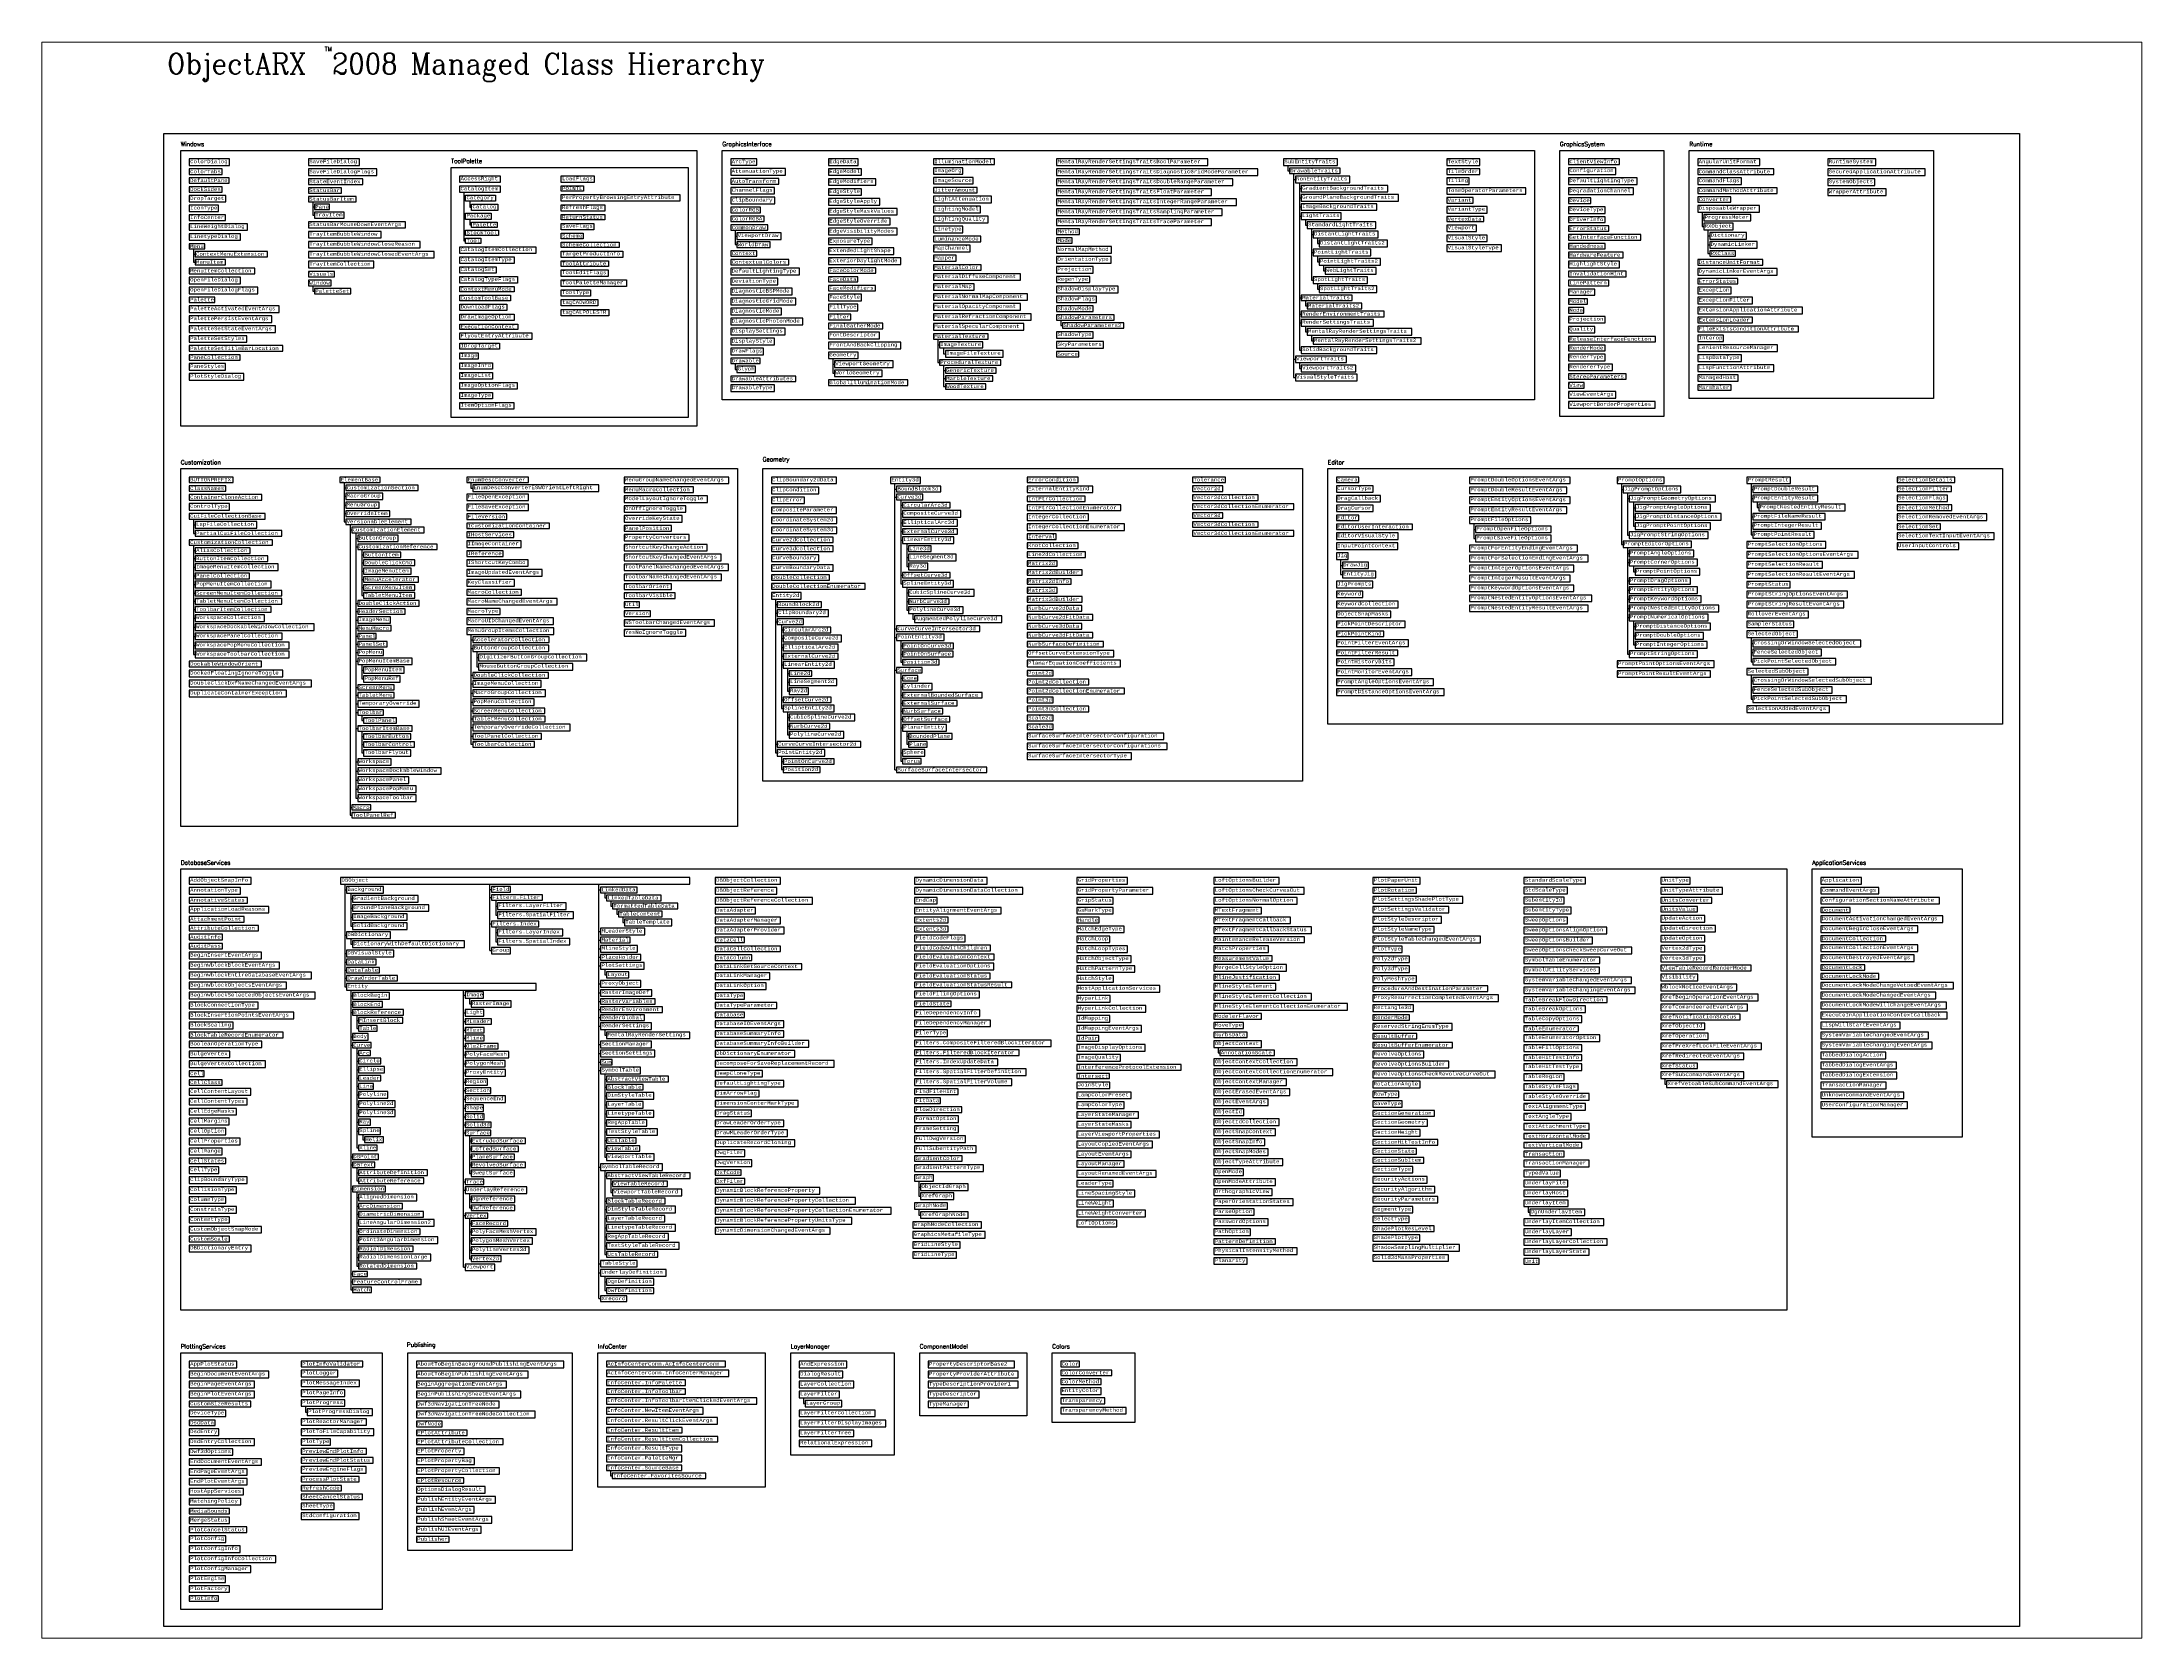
# Paper-space layout 'Managed Classes' of a CAD drawing. Header units: inches. Extents: x 0 to 10.5, y 0 to 8.
# The model-space entities are those that its viewports show. They can reach past a viewport. Long polylines and large blocks are cut down to what shows.
import ezdxf
from ezdxf.enums import TextEntityAlignment as Align

# ---------------------------------------------------------------- set-up
doc = ezdxf.new("R2010")
doc.units = ezdxf.units.IN
doc.header["$MEASUREMENT"] = 0
doc.layers.add('Managed', color=3, linetype='Continuous')
doc.styles.add('Categories', font='romanc.shx', dxfattribs={"height": 0.5})
doc.styles.add('PureManaged', font='COUR.TTF', dxfattribs={"height": 0.4})
doc.styles.add('Title', font='romanc.shx', dxfattribs={"width": 0.9})

msp = doc.modelspace()

# ---------------------------------------------------------------- linework, layer by layer
for p, q in [((769.44, -3.68), (769.44, -4.3)), ((769.44, -4.3), (769.64, -4.3)), ((770.14, -4.63), (770.14, -28.61)), ((672.54, -6.84), (672.54, -12.52)), ((770.14, -5.32), (770.34, -5.32)), ((770.84, -5.71), (770.84, -25.39)), ((770.84, -6.39), (771.04, -6.39)), ((654.75, -7.93), (654.75, -9.51)), ((654.75, -8.54), (654.95, -8.54)), ((654.75, -9.51), (654.95, -9.51)), ((672.54, -7.52), (672.74, -7.52)), ((672.54, -9.64), (672.74, -9.64)), ((673.24, -7.9), (673.24, -8.58)), ((673.24, -8.58), (673.44, -8.58)), ((770.84, -7.47), (771.04, -7.47)), ((770.84, -8.54), (771.04, -8.54)), ((770.84, -9.62), (771.04, -9.62)), ((818.18, -9.14), (818.18, -10.86)), ((818.18, -9.81), (818.38, -9.81)), ((672.54, -11.58), (672.74, -11.58)), ((673.24, -10.02), (673.24, -10.64)), ((673.24, -10.64), (673.44, -10.64)), ((704.43, -11.29), (704.43, -12.98)), ((704.43, -11.97), (704.63, -11.97)), ((771.54, -10.01), (771.54, -10.69)), ((771.54, -10.69), (771.74, -10.69)), ((772.24, -11.08), (772.24, -17.15)), ((772.24, -11.77), (772.44, -11.77)), ((772.94, -12.16), (772.94, -12.85)), ((818.18, -10.86), (818.38, -10.86)), ((818.88, -11.25), (818.88, -14.02)), ((818.88, -11.94), (819.08, -11.94)), ((640.73, -13.48), (640.73, -15.04)), ((640.73, -14.1), (640.93, -14.1)), ((672.54, -12.52), (672.74, -12.52)), ((704.43, -12.98), (704.63, -12.98)), ((772.24, -13.92), (772.44, -13.92)), ((772.94, -12.85), (773.14, -12.85)), ((772.94, -14.31), (772.94, -15)), ((818.88, -13.01), (819.08, -13.01)), ((818.88, -14.02), (819.08, -14.02)), ((640.73, -15.04), (640.93, -15.04)), ((772.24, -17.15), (772.44, -17.15)), ((772.94, -15), (773.14, -15)), ((773.64, -15.38), (773.64, -16.07)), ((773.64, -16.07), (773.84, -16.07)), ((654.75, -17.83), (654.75, -18.45)), ((654.75, -18.45), (654.95, -18.45)), ((770.84, -19.24), (771.04, -19.24)), ((771.54, -19.56), (771.54, -20.19)), ((772.94, -17.53), (772.94, -18.22)), ((772.94, -18.22), (773.14, -18.22)), ((742.76, -21.87), (742.76, -22.49)), ((770.84, -21.15), (771.04, -21.15)), ((770.84, -22.16), (771.04, -22.16)), ((771.54, -20.19), (771.74, -20.19)), ((728.27, -24.1), (728.27, -26.83)), ((742.76, -22.49), (742.96, -22.49)), ((771.54, -22.55), (771.54, -23.24)), ((771.54, -23.24), (771.74, -23.24)), ((772.24, -23.62), (772.24, -24.31)), ((772.24, -24.31), (772.44, -24.31)), ((704.43, -26.97), (704.43, -27.65)), ((715.92, -26.36), (715.92, -28.11)), ((715.92, -27.05), (716.12, -27.05)), ((728.27, -24.77), (728.47, -24.77)), ((728.27, -26.83), (728.47, -26.83)), ((728.97, -25.13), (728.97, -25.82)), ((728.97, -25.82), (729.17, -25.82)), ((728.97, -27.15), (728.97, -29.67)), ((770.14, -26.46), (770.34, -26.46)), ((770.84, -25.39), (771.04, -25.39)), ((770.84, -26.85), (770.84, -27.54)), ((704.43, -27.65), (704.63, -27.65)), ((715.92, -28.11), (716.12, -28.11)), ((728.97, -27.78), (729.17, -27.78)), ((728.97, -28.73), (729.17, -28.73)), ((770.14, -28.61), (770.34, -28.61)), ((770.84, -27.54), (771.04, -27.54)), ((728.97, -29.67), (729.17, -29.67)), ((658.44, -40.96), (658.44, -45.58)), ((658.44, -41.58), (658.64, -41.58)), ((673.37, -40.94), (673.37, -41.62)), ((673.37, -41.62), (673.57, -41.62)), ((723.23, -74.76), (723.23, -41.09)), ((723.23, -41.72), (723.43, -41.72)), ((808.7, -41.09), (808.7, -48.23)), ((808.7, -41.78), (808.9, -41.78)), ((823.95, -41.08), (823.95, -47.11)), ((823.95, -41.76), (824.15, -41.76)), ((658.44, -42.58), (658.64, -42.58)), ((658.44, -43.62), (658.64, -43.62)), ((723.23, -42.67), (723.43, -42.67)), ((723.93, -42.99), (723.93, -52.86)), ((723.93, -43.62), (724.13, -43.62)), ((809.4, -42.17), (809.4, -47.16)), ((809.4, -42.85), (809.6, -42.85)), ((810.1, -43.24), (810.1, -46.08)), ((810.1, -43.93), (810.3, -43.93)), ((823.95, -42.83), (824.15, -42.83)), ((824.65, -43.21), (824.65, -43.9)), ((824.65, -43.9), (824.85, -43.9)), ((640.73, -45.25), (640.73, -46.95)), ((640.73, -45.94), (640.93, -45.94)), ((658.44, -44.62), (658.64, -44.62)), ((658.44, -45.58), (658.64, -45.58)), ((659.14, -45.9), (659.14, -80.09)), ((659.14, -46.53), (659.34, -46.53)), ((659.84, -46.86), (659.84, -78.08)), ((723.93, -44.64), (724.13, -44.64)), ((723.93, -45.71), (724.13, -45.71)), ((723.93, -46.72), (724.13, -46.72)), ((775.17, -44.78), (775.17, -44.78)), ((791.34, -45.78), (791.34, -47.54)), ((791.34, -46.47), (791.54, -46.47)), ((810.1, -45.01), (810.3, -45.01)), ((810.1, -46.08), (810.3, -46.08)), ((823.95, -44.98), (824.15, -44.98)), ((823.95, -46.05), (824.15, -46.05)), ((640.73, -46.95), (640.93, -46.95)), ((640.73, -48.33), (640.73, -61.2)), ((640.73, -48.96), (640.93, -48.96)), ((659.84, -47.53), (660.04, -47.53)), ((659.84, -48.53), (660.04, -48.53)), ((660.54, -48.85), (660.54, -54.23)), ((723.93, -47.74), (724.13, -47.74)), ((724.63, -48.12), (724.63, -50.84)), ((724.63, -48.75), (724.83, -48.75)), ((791.34, -47.54), (791.54, -47.54)), ((808.7, -48.23), (808.9, -48.23)), ((809.4, -47.16), (809.6, -47.16)), ((809.4, -48.62), (809.4, -61.14)), ((809.4, -49.31), (809.6, -49.31)), ((823.95, -47.11), (824.15, -47.11)), ((640.73, -49.91), (640.93, -49.91)), ((640.73, -50.93), (640.93, -50.93)), ((660.54, -49.46), (660.74, -49.46)), ((660.54, -50.39), (660.74, -50.39)), ((660.54, -51.39), (660.74, -51.39)), ((723.93, -51.85), (724.13, -51.85)), ((724.63, -49.77), (724.83, -49.77)), ((724.63, -50.84), (724.83, -50.84)), ((775.67, -50.02), (775.67, -51.78)), ((775.67, -50.7), (775.87, -50.7)), ((775.67, -51.78), (775.87, -51.78)), ((809.4, -50.38), (809.6, -50.38)), ((810.1, -50.77), (810.1, -51.46)), ((810.1, -51.46), (810.3, -51.46)), ((640.73, -51.94), (640.93, -51.94)), ((640.73, -52.96), (640.93, -52.96)), ((640.73, -53.97), (640.93, -53.97)), ((660.54, -52.37), (660.74, -52.37)), ((660.54, -53.3), (660.74, -53.3)), ((660.54, -54.23), (660.74, -54.23)), ((723.93, -52.86), (724.13, -52.86)), ((724.63, -53.25), (724.63, -55.97)), ((724.63, -53.94), (724.83, -53.94)), ((809.4, -52.53), (809.6, -52.53)), ((809.4, -53.61), (809.6, -53.61)), ((640.73, -54.93), (640.93, -54.93)), ((640.73, -55.88), (640.93, -55.88)), ((659.84, -55.18), (660.04, -55.18)), ((659.84, -56.14), (660.04, -56.14)), ((709.2, -54.68), (709.2, -72.76)), ((709.2, -55.31), (709.4, -55.31)), ((709.2, -56.32), (709.4, -56.32)), ((724.63, -54.95), (724.83, -54.95)), ((724.63, -55.97), (724.83, -55.97)), ((725.33, -56.35), (725.33, -57.04)), ((809.4, -54.68), (809.6, -54.68)), ((809.4, -55.76), (809.6, -55.76)), ((640.73, -56.9), (640.93, -56.9)), ((640.73, -57.97), (640.93, -57.97)), ((640.73, -59.05), (640.93, -59.05)), ((659.84, -57.13), (660.04, -57.13)), ((659.84, -58.1), (660.04, -58.1)), ((659.84, -59.03), (660.04, -59.03)), ((673.37, -58.82), (673.37, -71.75)), ((709.2, -57.34), (709.4, -57.34)), ((709.9, -57.66), (709.9, -67.53)), ((709.9, -58.29), (710.1, -58.29)), ((723.23, -58.15), (723.43, -58.15)), ((723.23, -59.17), (723.43, -59.17)), ((725.33, -57.04), (725.53, -57.04)), ((809.4, -56.83), (809.6, -56.83)), ((810.1, -57.22), (810.1, -60.06)), ((810.1, -57.91), (810.3, -57.91)), ((810.1, -58.99), (810.3, -58.99)), ((823.95, -59.19), (823.95, -62.03)), ((640.73, -60.13), (640.93, -60.13)), ((640.73, -61.2), (640.93, -61.2)), ((659.84, -59.97), (660.04, -59.97)), ((659.84, -60.95), (660.04, -60.95)), ((673.37, -59.45), (673.57, -59.45)), ((673.37, -60.47), (673.57, -60.47)), ((674.07, -60.85), (674.07, -62.62)), ((674.07, -61.54), (674.27, -61.54)), ((709.9, -59.3), (710.1, -59.3)), ((709.9, -60.38), (710.1, -60.38)), ((709.9, -61.39), (710.1, -61.39)), ((723.93, -59.55), (723.93, -62.09)), ((723.93, -60.18), (724.13, -60.18)), ((723.93, -61.14), (724.13, -61.14)), ((809.4, -61.14), (809.6, -61.14)), ((810.1, -60.06), (810.3, -60.06)), ((823.95, -59.88), (824.15, -59.88)), ((823.95, -60.96), (824.15, -60.96)), ((659.84, -61.98), (660.04, -61.98)), ((660.54, -62.35), (660.54, -64.06)), ((660.54, -63.02), (660.74, -63.02)), ((660.54, -64.06), (660.74, -64.06)), ((673.37, -63.63), (673.57, -63.63)), ((674.07, -62.62), (674.27, -62.62)), ((709.9, -62.41), (710.1, -62.41)), ((710.6, -62.79), (710.6, -65.51)), ((710.6, -63.42), (710.8, -63.42)), ((723.23, -63.04), (723.43, -63.04)), ((723.93, -62.09), (724.13, -62.09)), ((723.93, -63.36), (723.93, -73.74)), ((723.93, -63.97), (724.13, -63.97)), ((823.95, -62.03), (824.15, -62.03)), ((823.95, -63.59), (823.95, -66.43)), ((659.84, -65.05), (660.04, -65.05)), ((659.84, -65.98), (660.04, -65.98)), ((673.37, -64.65), (673.57, -64.65)), ((673.37, -65.72), (673.57, -65.72)), ((709.9, -66.52), (710.1, -66.52)), ((710.6, -64.44), (710.8, -64.44)), ((710.6, -65.51), (710.8, -65.51)), ((723.93, -64.97), (724.13, -64.97)), ((723.93, -65.98), (724.13, -65.98)), ((823.95, -64.28), (824.15, -64.28)), ((823.95, -65.36), (824.15, -65.36)), ((823.95, -66.43), (824.15, -66.43)), ((659.84, -66.99), (660.04, -66.99)), ((659.84, -68), (660.04, -68)), ((660.54, -68.32), (660.54, -68.94)), ((660.54, -68.94), (660.74, -68.94)), ((673.37, -66.8), (673.57, -66.8)), ((673.37, -67.81), (673.57, -67.81)), ((673.37, -68.77), (673.57, -68.77)), ((709.9, -67.53), (710.1, -67.53)), ((710.6, -67.92), (710.6, -70.63)), ((710.6, -68.61), (710.8, -68.61)), ((723.93, -66.92), (724.13, -66.92)), ((723.93, -67.86), (724.13, -67.86)), ((723.93, -68.8), (724.13, -68.8)), ((659.84, -69.88), (660.04, -69.88)), ((660.54, -70.2), (660.54, -72.76)), ((660.54, -70.82), (660.74, -70.82)), ((673.37, -69.78), (673.57, -69.78)), ((673.37, -70.8), (673.57, -70.8)), ((710.6, -69.62), (710.8, -69.62)), ((710.6, -70.63), (710.8, -70.63)), ((723.93, -69.8), (724.13, -69.8)), ((724.63, -70.19), (724.63, -71.75)), ((724.63, -70.81), (724.83, -70.81)), ((659.84, -73.82), (660.04, -73.82)), ((660.54, -71.76), (660.74, -71.76)), ((660.54, -72.76), (660.74, -72.76)), ((673.37, -71.75), (673.57, -71.75)), ((709.2, -71.75), (709.4, -71.75)), ((709.2, -72.76), (709.4, -72.76)), ((709.9, -73.15), (709.9, -74.73)), ((709.9, -73.78), (710.1, -73.78)), ((723.93, -72.75), (724.13, -72.75)), ((723.93, -73.74), (724.13, -73.74)), ((724.63, -71.75), (724.83, -71.75)), ((659.84, -74.89), (660.04, -74.89)), ((659.84, -75.96), (660.04, -75.96)), ((709.9, -74.73), (710.1, -74.73)), ((723.23, -74.76), (723.43, -74.76)), ((659.84, -77.02), (660.04, -77.02)), ((659.84, -78.08), (660.04, -78.08)), ((659.14, -79.17), (659.34, -79.17)), ((659.14, -80.09), (659.34, -80.09)), ((658.53, -88.19), (658.53, -100.26)), ((658.53, -88.87), (658.73, -88.87)), ((675.59, -96.02), (675.59, -88.19)), ((675.59, -88.82), (675.79, -88.82)), ((688.42, -136.95), (688.42, -88.19)), ((688.42, -88.87), (688.62, -88.87)), ((659.23, -89.25), (659.23, -93.13)), ((659.23, -89.94), (659.43, -89.94)), ((659.23, -91.01), (659.43, -91.01)), ((675.59, -89.77), (675.79, -89.77)), ((676.29, -90.1), (676.29, -91.86)), ((676.29, -90.79), (676.49, -90.79)), ((689.12, -89.2), (689.12, -89.82)), ((689.12, -89.82), (689.32, -89.82)), ((689.82, -90.15), (689.82, -90.77)), ((689.82, -90.77), (690.02, -90.77)), ((690.52, -91.09), (690.52, -91.71)), ((659.23, -92.07), (659.43, -92.07)), ((659.23, -93.13), (659.43, -93.13)), ((675.59, -92.88), (675.79, -92.88)), ((676.29, -91.86), (676.49, -91.86)), ((676.29, -93.2), (676.29, -94.97)), ((688.42, -93.77), (688.62, -93.77)), ((690.52, -91.71), (690.72, -91.71)), ((691.22, -92.03), (691.22, -92.71)), ((691.22, -92.71), (691.42, -92.71)), ((658.53, -94.2), (658.73, -94.2)), ((659.23, -94.58), (659.23, -95.27)), ((659.23, -95.27), (659.43, -95.27)), ((675.59, -96.02), (675.79, -96.02)), ((676.29, -93.89), (676.49, -93.89)), ((676.29, -94.97), (676.49, -94.97)), ((688.42, -94.78), (688.62, -94.78)), ((688.42, -95.8), (688.62, -95.8)), ((658.53, -96.35), (658.73, -96.35)), ((658.53, -97.36), (658.73, -97.36)), ((658.53, -98.31), (658.73, -98.31)), ((688.42, -96.8), (688.62, -96.8)), ((688.42, -97.81), (688.62, -97.81)), ((689.12, -98.2), (689.12, -98.87)), ((658.53, -99.25), (658.73, -99.25)), ((658.53, -100.26), (658.73, -100.26)), ((659.23, -100.65), (659.23, -135.92)), ((672.48, -133.26), (672.48, -100.65)), ((672.48, -101.25), (672.68, -101.25)), ((688.42, -99.92), (688.62, -99.92)), ((688.42, -100.99), (688.62, -100.99)), ((689.12, -98.87), (689.32, -98.87)), ((659.23, -101.33), (659.43, -101.33)), ((659.23, -102.34), (659.43, -102.34)), ((659.23, -103.28), (659.43, -103.28)), ((659.93, -103.6), (659.93, -105.16)), ((672.48, -103.34), (672.68, -103.34)), ((673.18, -101.62), (673.18, -102.28)), ((673.18, -102.28), (673.38, -102.28)), ((688.42, -102), (688.62, -102)), ((688.42, -102.95), (688.62, -102.95)), ((659.23, -106.16), (659.43, -106.16)), ((659.93, -104.22), (660.13, -104.22)), ((659.93, -105.16), (660.13, -105.16)), ((672.48, -104.34), (672.68, -104.34)), ((672.48, -105.37), (672.68, -105.37)), ((688.42, -103.9), (688.62, -103.9)), ((688.42, -104.91), (688.62, -104.91)), ((689.12, -105.29), (689.12, -105.98)), ((689.12, -105.98), (689.32, -105.98)), ((659.23, -107.15), (659.43, -107.15)), ((659.93, -107.46), (659.93, -119.22)), ((659.93, -108.07), (660.13, -108.07)), ((672.48, -106.3), (672.68, -106.3)), ((672.48, -107.26), (672.68, -107.26)), ((672.48, -108.26), (672.68, -108.26)), ((688.42, -107.06), (688.62, -107.06)), ((688.42, -108.13), (688.62, -108.13)), ((761.26, -107.41), (761.26, -108.04)), ((761.26, -108.04), (761.46, -108.04)), ((659.93, -109), (660.13, -109)), ((659.93, -110.02), (660.13, -110.02)), ((659.93, -111.02), (660.13, -111.02)), ((672.48, -109.32), (672.68, -109.32)), ((672.48, -110.39), (672.68, -110.39)), ((688.42, -109.13), (688.62, -109.13)), ((688.42, -110.12), (688.62, -110.12)), ((689.12, -110.5), (689.12, -120.31)), ((689.12, -111.13), (689.32, -111.13)), ((813.82, -111.04), (813.82, -111.72)), ((659.93, -111.97), (660.13, -111.97)), ((659.93, -112.99), (660.13, -112.99)), ((672.48, -111.47), (672.68, -111.47)), ((672.48, -112.48), (672.68, -112.48)), ((672.48, -113.49), (672.68, -113.49)), ((689.12, -112.08), (689.32, -112.08)), ((689.12, -113.08), (689.32, -113.08)), ((813.82, -111.72), (814.02, -111.72)), ((659.93, -114.06), (660.13, -114.06)), ((659.93, -115.14), (660.13, -115.14)), ((672.48, -114.55), (672.68, -114.55)), ((672.48, -115.56), (672.68, -115.56)), ((689.12, -114.15), (689.32, -114.15)), ((689.12, -115.22), (689.32, -115.22)), ((659.93, -116.19), (660.13, -116.19)), ((659.93, -117.25), (660.13, -117.25)), ((660.63, -117.63), (660.63, -118.26)), ((660.63, -118.26), (660.83, -118.26)), ((672.48, -116.51), (672.68, -116.51)), ((672.48, -117.46), (672.68, -117.46)), ((673.18, -117.78), (673.18, -122.22)), ((673.18, -118.4), (673.38, -118.4)), ((689.12, -116.29), (689.32, -116.29)), ((689.12, -117.35), (689.32, -117.35)), ((689.12, -118.35), (689.32, -118.35)), ((659.23, -120.27), (659.43, -120.27)), ((659.93, -119.22), (660.13, -119.22)), ((673.18, -119.34), (673.38, -119.34)), ((673.18, -120.28), (673.38, -120.28)), ((689.12, -119.3), (689.32, -119.3)), ((689.12, -120.31), (689.32, -120.31)), ((659.23, -121.2), (659.43, -121.2)), ((659.93, -121.51), (659.93, -123.09)), ((659.93, -122.14), (660.13, -122.14)), ((659.93, -123.09), (660.13, -123.09)), ((672.48, -123.21), (672.68, -123.21)), ((673.18, -121.22), (673.38, -121.22)), ((673.18, -122.22), (673.38, -122.22)), ((688.42, -121.48), (688.62, -121.48)), ((689.12, -121.86), (689.12, -131.74)), ((689.12, -122.49), (689.32, -122.49)), ((689.82, -122.82), (689.82, -124.46)), ((689.82, -123.44), (690.02, -123.44)), ((726.06, -123.14), (726.06, -124.9)), ((659.23, -124.05), (659.43, -124.05)), ((659.93, -124.37), (659.93, -133.12)), ((659.93, -125.06), (660.13, -125.06)), ((672.48, -124.19), (672.68, -124.19)), ((673.18, -124.58), (673.18, -126.26)), ((673.18, -125.26), (673.38, -125.26)), ((689.12, -125.47), (689.32, -125.47)), ((689.82, -124.46), (690.02, -124.46)), ((726.06, -123.83), (726.26, -123.83)), ((726.06, -124.9), (726.26, -124.9)), ((659.93, -126.08), (660.13, -126.08)), ((659.93, -127.03), (660.13, -127.03)), ((659.93, -128.05), (660.13, -128.05)), ((672.48, -127.18), (672.68, -127.18)), ((673.18, -126.26), (673.38, -126.26)), ((673.18, -127.49), (673.18, -132.25)), ((673.18, -128.11), (673.38, -128.11)), ((689.12, -126.47), (689.32, -126.47)), ((689.12, -127.54), (689.32, -127.54)), ((726.06, -126.44), (726.06, -127.12)), ((726.06, -127.12), (726.26, -127.12)), ((797.73, -126.11), (797.73, -126.79)), ((797.73, -126.79), (797.93, -126.79)), ((659.93, -129.06), (660.13, -129.06)), ((659.93, -130.08), (660.13, -130.08)), ((673.18, -129.11), (673.38, -129.11)), ((673.18, -130.17), (673.38, -130.17)), ((689.12, -128.61), (689.32, -128.61)), ((689.12, -129.68), (689.32, -129.68)), ((689.12, -130.74), (689.32, -130.74)), ((659.93, -131.09), (660.13, -131.09)), ((659.93, -132.11), (660.13, -132.11)), ((659.93, -133.12), (660.13, -133.12)), ((672.48, -133.26), (672.68, -133.26)), ((673.18, -131.24), (673.38, -131.24)), ((673.18, -132.25), (673.38, -132.25)), ((688.42, -132.84), (688.62, -132.84)), ((689.12, -131.74), (689.32, -131.74)), ((659.23, -134.05), (659.43, -134.05)), ((659.23, -134.98), (659.43, -134.98)), ((688.42, -133.91), (688.62, -133.91)), ((689.12, -134.3), (689.12, -136)), ((689.12, -134.98), (689.32, -134.98)), ((659.23, -135.92), (659.43, -135.92)), ((688.42, -136.95), (688.62, -136.95)), ((689.12, -136), (689.32, -136)), ((653.91, -149.61), (653.91, -150.3)), ((653.91, -150.3), (654.11, -150.3)), ((712.48, -148.62), (712.48, -149.29)), ((712.48, -149.29), (712.68, -149.29)), ((689.79, -157.17), (689.79, -157.79)), ((689.79, -157.79), (689.99, -157.79))]:
    msp.add_line(p, q)
for points in [[(637.23, 0.1), (855.54, 0.1), (855.54, -175.53), (637.23, -175.53)], [(639.23, -1.9), (699.93, -1.9), (699.93, -34.32), (639.23, -34.32)], [(702.93, -1.9), (798.47, -1.9), (798.47, -31.24), (702.93, -31.24)], [(801.47, -1.9), (813.68, -1.9), (813.68, -33.21), (801.47, -33.21)], [(816.68, -1.9), (845.41, -1.9), (845.41, -31.09), (816.68, -31.09)], [(640.23, -2.9), (640.23, -3.68), (644.98, -3.68), (644.98, -2.9)], [(640.23, -4.08), (640.23, -4.72), (644.1, -4.72), (644.1, -4.08)], [(654.25, -2.9), (654.25, -3.68), (660.24, -3.68), (660.24, -2.9)], [(654.25, -4.08), (654.25, -4.85), (662.3, -4.85), (662.3, -4.08)], [(671.04, -3.9), (698.93, -3.9), (698.93, -33.32), (671.04, -33.32)], [(672.04, -5.68), (672.04, -4.9), (676.8, -4.9), (676.8, -5.68)], [(683.98, -5.66), (683.98, -4.9), (687.84, -4.9), (687.84, -5.66)], [(703.93, -2.9), (703.93, -3.63), (707.01, -3.63), (707.01, -2.9)], [(703.93, -4.03), (703.93, -4.81), (710.37, -4.81), (710.37, -4.03)], [(715.42, -2.9), (715.42, -3.66), (718.91, -3.66), (718.91, -2.9)], [(715.42, -4.06), (715.42, -4.82), (719.31, -4.82), (719.31, -4.06)], [(727.77, -2.9), (727.77, -3.55), (734.97, -3.55), (734.97, -2.9)], [(727.77, -3.95), (727.77, -4.7), (731.23, -4.7), (731.23, -3.95)], [(742.26, -2.9), (742.26, -3.68), (760.06, -3.68), (760.06, -2.9)], [(742.26, -4.08), (742.26, -4.85), (765.94, -4.85), (765.94, -4.08)], [(768.94, -2.9), (768.94, -3.68), (775.31, -3.68), (775.31, -2.9)], [(769.64, -3.98), (769.64, -4.63), (775.6, -4.63), (775.6, -3.98)], [(770.34, -4.93), (770.34, -5.71), (776.75, -5.71), (776.75, -4.93)], [(788.15, -2.9), (788.15, -3.66), (792.03, -3.66), (792.03, -2.9)], [(788.15, -4.06), (788.15, -4.72), (792.04, -4.72), (792.04, -4.06)], [(802.47, -2.9), (802.47, -3.55), (808.46, -3.55), (808.46, -2.9)], [(802.47, -3.95), (802.47, -4.73), (808.05, -4.73), (808.05, -3.95)], [(817.68, -2.9), (817.68, -3.68), (824.97, -3.68), (824.97, -2.9)], [(817.68, -4.08), (817.68, -4.73), (826.61, -4.73), (826.61, -4.08)], [(832.98, -2.9), (832.98, -3.68), (838.61, -3.68), (838.61, -2.9)], [(832.98, -4.08), (832.98, -4.85), (844.41, -4.85), (844.41, -4.08)], [(640.23, -5.12), (640.23, -5.76), (644.94, -5.76), (644.94, -5.12)], [(640.23, -6.16), (640.23, -6.81), (644.09, -6.81), (644.09, -6.16)], [(640.23, -7.21), (640.23, -7.94), (644.53, -7.94), (644.53, -7.21)], [(654.25, -5.25), (654.25, -5.89), (660.66, -5.89), (660.66, -5.25)], [(654.25, -6.29), (654.25, -6.91), (658.13, -6.91), (658.13, -6.29)], [(654.25, -7.31), (654.25, -7.93), (659.85, -7.93), (659.85, -7.31)], [(672.04, -6.84), (672.04, -6.08), (676.81, -6.08), (676.81, -6.84)], [(672.74, -7.88), (672.74, -7.14), (676.24, -7.14), (676.24, -7.88)], [(683.98, -6.68), (683.98, -6.06), (686.6, -6.06), (686.6, -6.68)], [(683.98, -7.88), (683.98, -7.1), (697.93, -7.1), (697.93, -7.88)], [(703.93, -5.21), (703.93, -5.85), (709.58, -5.85), (709.58, -5.21)], [(703.93, -6.25), (703.93, -7.01), (709.06, -7.01), (709.06, -6.25)], [(703.93, -7.41), (703.93, -8.18), (709.11, -8.18), (709.11, -7.41)], [(715.42, -5.22), (715.42, -6), (720.98, -6), (720.98, -5.22)], [(715.42, -6.4), (715.42, -7.16), (719.32, -7.16), (719.32, -6.4)], [(727.77, -5.1), (727.77, -5.84), (732.46, -5.84), (732.46, -5.1)], [(727.77, -6.24), (727.77, -6.89), (732.9, -6.89), (732.9, -6.24)], [(727.77, -7.29), (727.77, -8.07), (734.61, -8.07), (734.61, -7.29)], [(742.26, -5.25), (742.26, -6.03), (763, -6.03), (763, -5.25)], [(742.26, -6.43), (742.26, -7.2), (760.48, -7.2), (760.48, -6.43)], [(771.04, -6.01), (771.04, -6.78), (781.21, -6.78), (781.21, -6.01)], [(771.04, -7.08), (771.04, -7.86), (782.47, -7.86), (782.47, -7.08)], [(788.15, -5.12), (788.15, -5.89), (790.8, -5.89), (790.8, -5.12)], [(788.15, -6.29), (788.15, -7.03), (797.47, -7.03), (797.47, -6.29)], [(802.47, -5.13), (802.47, -5.91), (810.55, -5.91), (810.55, -5.13)], [(802.47, -6.31), (802.47, -7.08), (810.12, -7.08), (810.12, -6.31)], [(817.68, -5.13), (817.68, -5.89), (822.81, -5.89), (822.81, -5.13)], [(817.68, -6.29), (817.68, -6.95), (827.03, -6.95), (827.03, -6.29)], [(817.68, -7.35), (817.68, -7.97), (821.58, -7.97), (821.58, -7.35)], [(832.98, -5.25), (832.98, -6.03), (838.51, -6.03), (838.51, -5.25)], [(832.98, -6.43), (832.98, -7.2), (839.84, -7.2), (839.84, -6.43)], [(640.23, -8.34), (640.23, -9.07), (643.66, -9.07), (643.66, -8.34)], [(640.23, -9.47), (640.23, -10.12), (644.51, -10.12), (644.51, -9.47)], [(654.95, -8.23), (654.95, -8.84), (656.72, -8.84), (656.72, -8.23)], [(654.95, -9.14), (654.95, -9.88), (658.46, -9.88), (658.46, -9.14)], [(672.74, -10.02), (672.74, -9.26), (675.76, -9.26), (675.76, -10.02)], [(673.44, -8.96), (673.44, -8.2), (676.51, -8.2), (676.51, -8.96)], [(683.98, -9.04), (683.98, -8.28), (689.12, -8.28), (689.12, -9.04)], [(683.98, -10.06), (683.98, -9.44), (689.12, -9.44), (689.12, -10.06)], [(703.93, -8.58), (703.93, -9.22), (707.41, -9.22), (707.41, -8.58)], [(703.93, -9.62), (703.93, -10.26), (707.86, -10.26), (707.86, -9.62)], [(715.42, -7.56), (715.42, -8.32), (721.46, -8.32), (721.46, -7.56)], [(715.42, -8.72), (715.42, -9.48), (723.51, -9.48), (723.51, -8.72)], [(715.42, -9.88), (715.42, -10.66), (722.68, -10.66), (722.68, -9.88)], [(727.77, -8.47), (727.77, -9.24), (733.32, -9.24), (733.32, -8.47)], [(727.77, -9.64), (727.77, -10.42), (734.21, -10.42), (734.21, -9.64)], [(742.26, -7.6), (742.26, -8.38), (763.42, -8.38), (763.42, -7.6)], [(742.26, -8.78), (742.26, -9.55), (761.74, -9.55), (761.74, -8.78)], [(771.04, -8.16), (771.04, -8.93), (779.91, -8.93), (779.91, -8.16)], [(771.04, -9.23), (771.04, -10.01), (775.75, -10.01), (775.75, -9.23)], [(788.15, -7.43), (788.15, -8.09), (791.24, -8.09), (791.24, -7.43)], [(788.15, -8.49), (788.15, -9.26), (792.91, -9.26), (792.91, -8.49)], [(788.15, -9.66), (788.15, -10.27), (792.51, -10.27), (792.51, -9.66)], [(802.47, -7.48), (802.47, -8.14), (805.09, -8.14), (805.09, -7.48)], [(802.47, -8.54), (802.47, -9.31), (806.77, -9.31), (806.77, -8.54)], [(802.47, -9.71), (802.47, -10.37), (806.77, -10.37), (806.77, -9.71)], [(817.68, -8.37), (817.68, -9.14), (824.93, -9.14), (824.93, -8.37)], [(818.38, -9.44), (818.38, -10.17), (823.94, -10.17), (823.94, -9.44)], [(640.23, -10.52), (640.23, -11.29), (647.08, -11.29), (647.08, -10.52)], [(640.23, -11.69), (640.23, -12.47), (646.24, -12.47), (646.24, -11.69)], [(654.25, -10.28), (654.25, -11.02), (665.66, -11.02), (665.66, -10.28)], [(654.25, -11.42), (654.25, -12.19), (662.79, -12.19), (662.79, -11.42)], [(672.74, -11.9), (672.74, -11.26), (676.59, -11.26), (676.59, -11.9)], [(672.74, -12.84), (672.74, -12.2), (674.51, -12.2), (674.51, -12.84)], [(673.44, -10.96), (673.44, -10.32), (676.46, -10.32), (676.46, -10.96)], [(683.98, -11.24), (683.98, -10.48), (687.83, -10.48), (687.83, -11.24)], [(683.98, -12.28), (683.98, -11.64), (686.58, -11.64), (686.58, -12.28)], [(703.93, -10.66), (703.93, -11.29), (708.27, -11.29), (708.27, -10.66)], [(704.63, -11.59), (704.63, -12.36), (709.85, -12.36), (709.85, -11.59)], [(715.42, -11.06), (715.42, -11.83), (723.51, -11.83), (723.51, -11.06)], [(715.42, -12.23), (715.42, -12.96), (720.58, -12.96), (720.58, -12.23)], [(727.77, -10.82), (727.77, -11.59), (731.23, -11.59), (731.23, -10.82)], [(727.77, -11.99), (727.77, -12.65), (733.33, -12.65), (733.33, -11.99)], [(742.26, -9.95), (742.26, -10.73), (760.48, -10.73), (760.48, -9.95)], [(742.26, -11.13), (742.26, -11.77), (744.96, -11.77), (744.96, -11.13)], [(742.26, -12.17), (742.26, -12.81), (744.07, -12.81), (744.07, -12.17)], [(771.74, -10.31), (771.74, -11.08), (779.79, -11.08), (779.79, -10.31)], [(772.44, -11.38), (772.44, -12.16), (780.08, -12.16), (780.08, -11.38)], [(788.15, -10.67), (788.15, -11.45), (791.66, -11.45), (791.66, -10.67)], [(788.15, -11.85), (788.15, -12.62), (792.91, -12.62), (792.91, -11.85)], [(802.47, -10.77), (802.47, -11.39), (807.2, -11.39), (807.2, -10.77)], [(802.47, -11.79), (802.47, -12.44), (810.99, -12.44), (810.99, -11.79)], [(818.38, -10.47), (818.38, -11.25), (821.86, -11.25), (821.86, -10.47)], [(819.08, -11.55), (819.08, -12.32), (823.41, -12.32), (823.41, -11.55)], [(640.23, -12.87), (640.23, -13.48), (642.06, -13.48), (642.06, -12.87)], [(640.93, -13.78), (640.93, -14.43), (649.45, -14.43), (649.45, -13.78)], [(640.93, -14.73), (640.93, -15.34), (644.48, -15.34), (644.48, -14.73)], [(654.25, -12.59), (654.25, -13.37), (667.39, -13.37), (667.39, -12.59)], [(654.25, -13.77), (654.25, -14.54), (669.04, -14.54), (669.04, -13.77)], [(672.04, -14.02), (672.04, -13.24), (680.98, -13.24), (680.98, -14.02)], [(672.04, -15.18), (672.04, -14.42), (678.44, -14.42), (678.44, -15.18)], [(683.98, -13.33), (683.98, -12.68), (690.8, -12.68), (690.8, -13.33)], [(683.98, -14.5), (683.98, -13.73), (691.22, -13.73), (691.22, -14.5)], [(703.93, -13.7), (703.93, -14.32), (706.98, -14.32), (706.98, -13.7)], [(703.93, -14.72), (703.93, -15.36), (710.74, -15.36), (710.74, -14.72)], [(704.63, -12.66), (704.63, -13.3), (708.58, -13.3), (708.58, -12.66)], [(715.42, -13.36), (715.42, -14.14), (723.1, -14.14), (723.1, -13.36)], [(715.42, -14.54), (715.42, -15.31), (723.94, -15.31), (723.94, -14.54)], [(727.77, -13.05), (727.77, -13.81), (732.1, -13.81), (732.1, -13.05)], [(727.77, -14.21), (727.77, -14.94), (730.44, -14.94), (730.44, -14.21)], [(742.26, -13.21), (742.26, -13.97), (748.73, -13.97), (748.73, -13.21)], [(742.26, -14.37), (742.26, -15.14), (748.67, -15.14), (748.67, -14.37)], [(772.44, -13.53), (772.44, -14.31), (779.23, -14.31), (779.23, -13.53)], [(773.14, -12.46), (773.14, -13.23), (781.18, -13.23), (781.18, -12.46)], [(773.14, -14.61), (773.14, -15.38), (780.34, -15.38), (780.34, -14.61)], [(788.15, -13.02), (788.15, -13.8), (794.59, -13.8), (794.59, -13.02)], [(802.47, -12.84), (802.47, -13.48), (806.77, -13.48), (806.77, -12.84)], [(802.47, -13.88), (802.47, -14.52), (808.89, -14.52), (808.89, -13.88)], [(817.68, -14.74), (817.68, -15.39), (825.34, -15.39), (825.34, -14.74)], [(819.08, -12.62), (819.08, -13.4), (824.65, -13.4), (824.65, -12.62)], [(819.08, -13.7), (819.08, -14.34), (822.12, -14.34), (822.12, -13.7)], [(640.23, -15.74), (640.23, -16.4), (647.94, -16.4), (647.94, -15.74)], [(640.23, -16.8), (640.23, -17.57), (646.25, -17.57), (646.25, -16.8)], [(654.25, -14.94), (654.25, -15.72), (661.93, -15.72), (661.93, -14.94)], [(654.25, -16.12), (654.25, -16.77), (657.32, -16.77), (657.32, -16.12)], [(654.25, -17.17), (654.25, -17.83), (656.94, -17.83), (656.94, -17.17)], [(672.04, -16.34), (672.04, -15.58), (676.35, -15.58), (676.35, -16.34)], [(672.04, -17.5), (672.04, -16.74), (678.85, -16.74), (678.85, -17.5)], [(683.98, -15.55), (683.98, -14.9), (689.54, -14.9), (689.54, -15.55)], [(683.98, -16.73), (683.98, -15.95), (689.52, -15.95), (689.52, -16.73)], [(683.98, -17.89), (683.98, -17.13), (691.65, -17.13), (691.65, -17.89)], [(703.93, -15.76), (703.93, -16.54), (712, -16.54), (712, -15.76)], [(703.93, -16.94), (703.93, -17.71), (709.48, -17.71), (709.48, -16.94)], [(715.42, -15.71), (715.42, -16.35), (720.98, -16.35), (720.98, -15.71)], [(715.42, -16.75), (715.42, -17.37), (718.89, -17.37), (718.89, -16.75)], [(727.77, -15.34), (727.77, -16), (733.38, -16), (733.38, -15.34)], [(727.77, -16.4), (727.77, -17.17), (738, -17.17), (738, -16.4)], [(742.26, -15.54), (742.26, -16.32), (746.56, -16.32), (746.56, -15.54)], [(742.26, -16.72), (742.26, -17.45), (746.15, -17.45), (746.15, -16.72)], [(772.44, -16.76), (772.44, -17.53), (778.81, -17.53), (778.81, -16.76)], [(773.84, -15.68), (773.84, -16.46), (779.84, -16.46), (779.84, -15.68)], [(802.47, -14.92), (802.47, -15.7), (808.47, -15.7), (808.47, -14.92)], [(802.47, -16.1), (802.47, -16.75), (809.27, -16.75), (809.27, -16.1)], [(802.47, -17.15), (802.47, -17.81), (807.21, -17.81), (807.21, -17.15)], [(817.68, -15.79), (817.68, -16.57), (827, -16.57), (827, -15.79)], [(817.68, -16.97), (817.68, -17.59), (822.4, -17.59), (822.4, -16.97)], [(640.23, -17.97), (640.23, -18.75), (648.31, -18.75), (648.31, -17.97)], [(640.23, -19.15), (640.23, -19.79), (643.25, -19.79), (643.25, -19.15)], [(654.95, -18.13), (654.95, -18.77), (659.24, -18.77), (659.24, -18.13)], [(672.04, -18.54), (672.04, -17.9), (678.44, -17.9), (678.44, -18.54)], [(672.04, -19.58), (672.04, -18.94), (678.02, -18.94), (678.02, -19.58)], [(683.98, -19.05), (683.98, -18.29), (687.44, -18.29), (687.44, -19.05)], [(683.98, -20.19), (683.98, -19.45), (688.3, -19.45), (688.3, -20.19)], [(703.93, -18.11), (703.93, -18.89), (711.16, -18.89), (711.16, -18.11)], [(703.93, -19.29), (703.93, -20.06), (711.58, -20.06), (711.58, -19.29)], [(715.42, -17.77), (715.42, -18.42), (720.96, -18.42), (720.96, -17.77)], [(715.42, -18.82), (715.42, -19.58), (719.3, -19.58), (719.3, -18.82)], [(727.77, -17.57), (727.77, -18.35), (732.54, -18.35), (732.54, -17.57)], [(727.77, -18.75), (727.77, -19.52), (738.84, -19.52), (738.84, -18.75)], [(742.26, -17.85), (742.26, -18.63), (749.48, -18.63), (749.48, -17.85)], [(742.26, -19.03), (742.26, -19.79), (746.94, -19.79), (746.94, -19.03)], [(771.04, -18.91), (771.04, -19.56), (777.04, -19.56), (777.04, -18.91)], [(773.14, -17.83), (773.14, -18.61), (779.91, -18.61), (779.91, -17.83)], [(802.47, -18.21), (802.47, -18.94), (805.57, -18.94), (805.57, -18.21)], [(802.47, -19.34), (802.47, -19.98), (804.7, -19.98), (804.7, -19.34)], [(817.68, -17.99), (817.68, -18.77), (821.59, -18.77), (821.59, -17.99)], [(817.68, -19.17), (817.68, -19.94), (824.12, -19.94), (824.12, -19.17)], [(640.23, -20.19), (640.23, -20.96), (650.8, -20.96), (650.8, -20.19)], [(640.23, -21.36), (640.23, -22.14), (649.96, -22.14), (649.96, -21.36)], [(672.04, -20.74), (672.04, -19.98), (677.58, -19.98), (677.58, -20.74)], [(672.04, -21.92), (672.04, -21.14), (678.45, -21.14), (678.45, -21.92)], [(683.98, -21.35), (683.98, -20.61), (689.58, -20.61), (689.58, -21.35)], [(703.93, -20.46), (703.93, -21.24), (709.9, -21.24), (709.9, -20.46)], [(703.93, -21.64), (703.93, -22.41), (712.42, -22.41), (712.42, -21.64)], [(715.42, -19.98), (715.42, -20.76), (718.88, -20.76), (718.88, -19.98)], [(715.42, -21.16), (715.42, -21.81), (718.05, -21.81), (718.05, -21.16)], [(715.42, -22.21), (715.42, -22.87), (721.82, -22.87), (721.82, -22.21)], [(727.77, -19.92), (727.77, -20.7), (738, -20.7), (738, -19.92)], [(727.77, -21.1), (727.77, -21.87), (739.26, -21.87), (739.26, -21.1)], [(742.26, -20.19), (742.26, -20.83), (746.54, -20.83), (746.54, -20.19)], [(742.26, -21.23), (742.26, -21.87), (749.04, -21.87), (749.04, -21.23)], [(742.96, -22.17), (742.96, -22.82), (750.15, -22.82), (750.15, -22.17)], [(771.04, -20.82), (771.04, -21.47), (780.8, -21.47), (780.8, -20.82)], [(771.04, -21.77), (771.04, -22.55), (779.54, -22.55), (779.54, -21.77)], [(771.74, -19.86), (771.74, -20.52), (778.15, -20.52), (778.15, -19.86)], [(802.47, -20.38), (802.47, -21.02), (804.29, -21.02), (804.29, -20.38)], [(802.47, -21.42), (802.47, -22.19), (806.77, -22.19), (806.77, -21.42)], [(817.68, -20.34), (817.68, -21.12), (829.98, -21.12), (829.98, -20.34)], [(817.68, -21.52), (817.68, -22.17), (824.12, -22.17), (824.12, -21.52)], [(640.23, -22.54), (640.23, -23.3), (650.38, -23.3), (650.38, -22.54)], [(640.23, -23.7), (640.23, -24.46), (647.02, -24.46), (647.02, -23.7)], [(672.04, -22.97), (672.04, -22.32), (678.88, -22.32), (678.88, -22.97)], [(672.04, -24.15), (672.04, -23.37), (680.53, -23.37), (680.53, -24.15)], [(672.04, -25.28), (672.04, -24.55), (676.73, -24.55), (676.73, -25.28)], [(703.93, -22.81), (703.93, -23.59), (710.31, -23.59), (710.31, -22.81)], [(703.93, -23.99), (703.93, -24.76), (709.06, -24.76), (709.06, -23.99)], [(715.42, -23.27), (715.42, -24.04), (721.41, -24.04), (721.41, -23.27)], [(715.42, -24.44), (715.42, -25.22), (723.95, -25.22), (723.95, -24.44)], [(727.77, -22.27), (727.77, -23.05), (738.42, -23.05), (738.42, -22.27)], [(727.77, -23.45), (727.77, -24.1), (734.21, -24.1), (734.21, -23.45)], [(728.47, -24.4), (728.47, -25.13), (733.58, -25.13), (733.58, -24.4)], [(742.26, -23.22), (742.26, -23.98), (746.54, -23.98), (746.54, -23.22)], [(742.26, -24.38), (742.26, -25.14), (747.78, -25.14), (747.78, -24.38)], [(771.74, -22.85), (771.74, -23.62), (784.04, -23.62), (784.04, -22.85)], [(772.44, -23.92), (772.44, -24.7), (785.15, -24.7), (785.15, -23.92)], [(802.47, -22.59), (802.47, -23.37), (805.56, -23.37), (805.56, -22.59)], [(802.47, -23.77), (802.47, -24.42), (812.69, -24.42), (812.69, -23.77)], [(817.68, -22.57), (817.68, -23.23), (829.54, -23.23), (829.54, -22.57)], [(817.68, -23.63), (817.68, -24.36), (820.71, -24.36), (820.71, -23.63)], [(640.23, -24.86), (640.23, -25.52), (651.25, -25.52), (651.25, -24.86)], [(640.23, -25.92), (640.23, -26.57), (646.21, -26.57), (646.21, -25.92)], [(640.23, -26.97), (640.23, -27.73), (644.5, -27.73), (644.5, -26.97)], [(672.04, -26.44), (672.04, -25.71), (674.21, -25.71), (674.21, -26.44)], [(672.04, -27.63), (672.04, -26.87), (675.89, -26.87), (675.89, -27.63)], [(703.93, -25.16), (703.93, -25.93), (707.78, -25.93), (707.78, -25.16)], [(703.93, -26.33), (703.93, -26.97), (707.38, -26.97), (707.38, -26.33)], [(715.42, -25.62), (715.42, -26.36), (718.92, -26.36), (718.92, -25.62)], [(716.12, -26.66), (716.12, -27.43), (723.02, -27.43), (723.02, -26.66)], [(728.47, -26.51), (728.47, -27.15), (735.7, -27.15), (735.7, -26.51)], [(729.17, -25.43), (729.17, -26.21), (735.96, -26.21), (735.96, -25.43)], [(742.26, -25.54), (742.26, -26.16), (744.86, -26.16), (744.86, -25.54)], [(770.34, -26.08), (770.34, -26.85), (776.34, -26.85), (776.34, -26.08)], [(771.04, -25), (771.04, -25.78), (779.93, -25.78), (779.93, -25)], [(771.04, -27.15), (771.04, -27.93), (777.45, -27.93), (777.45, -27.15)], [(802.47, -24.82), (802.47, -25.46), (806.79, -25.46), (806.79, -24.82)], [(802.47, -25.86), (802.47, -26.63), (806.79, -26.63), (806.79, -25.86)], [(802.47, -27.03), (802.47, -27.79), (807.63, -27.79), (807.63, -27.03)], [(817.68, -24.76), (817.68, -25.53), (827.04, -25.53), (827.04, -24.76)], [(817.68, -25.93), (817.68, -26.71), (822.83, -26.71), (822.83, -25.93)], [(817.68, -27.11), (817.68, -27.88), (826.61, -27.88), (826.61, -27.11)], [(640.23, -28.13), (640.23, -28.91), (646.64, -28.91), (646.64, -28.13)], [(672.04, -28.8), (672.04, -28.03), (675.89, -28.03), (675.89, -28.8)], [(672.04, -29.98), (672.04, -29.2), (678.81, -29.2), (678.81, -29.98)], [(703.93, -28.43), (703.93, -29.08), (711.57, -29.08), (711.57, -28.43)], [(703.93, -29.48), (703.93, -30.24), (709.06, -30.24), (709.06, -29.48)], [(704.63, -27.27), (704.63, -28.03), (706.85, -28.03), (706.85, -27.27)], [(715.42, -28.89), (715.42, -29.55), (724.77, -29.55), (724.77, -28.89)], [(716.12, -27.73), (716.12, -28.49), (721.75, -28.49), (721.75, -27.73)], [(729.17, -27.45), (729.17, -28.11), (735.15, -28.11), (735.15, -27.45)], [(729.17, -28.41), (729.17, -29.05), (734.77, -29.05), (734.77, -28.41)], [(729.17, -29.35), (729.17, -29.99), (733.92, -29.99), (733.92, -29.35)], [(770.34, -28.23), (770.34, -29), (777.6, -29), (777.6, -28.23)], [(802.47, -28.19), (802.47, -28.81), (809.26, -28.81), (809.26, -28.19)], [(802.47, -29.21), (802.47, -29.86), (804.33, -29.86), (804.33, -29.21)], [(817.68, -28.28), (817.68, -29.05), (822.45, -29.05), (822.45, -28.28)], [(817.68, -29.45), (817.68, -30.09), (821.62, -30.09), (821.62, -29.45)], [(672.04, -31.11), (672.04, -30.38), (675.89, -30.38), (675.89, -31.11)], [(672.04, -32.32), (672.04, -31.54), (678.39, -31.54), (678.39, -32.32)], [(802.47, -30.26), (802.47, -31.04), (808.06, -31.04), (808.06, -30.26)], [(802.47, -31.44), (802.47, -32.21), (812.68, -32.21), (812.68, -31.44)], [(639.23, -39.32), (704.7, -39.32), (704.7, -81.41), (639.23, -81.41)], [(707.7, -39.32), (771.17, -39.32), (771.17, -76.08), (707.7, -76.08)], [(774.17, -39.32), (853.54, -39.32), (853.54, -69.37), (774.17, -69.37)], [(640.23, -40.32), (640.23, -40.94), (645.41, -40.94), (645.41, -40.32)], [(640.23, -41.34), (640.23, -41.98), (644.52, -41.98), (644.52, -41.34)], [(657.94, -40.32), (657.94, -40.96), (662.68, -40.96), (662.68, -40.32)], [(658.64, -41.26), (658.64, -41.91), (667.16, -41.91), (667.16, -41.26)], [(672.87, -40.32), (672.87, -40.94), (680.15, -40.94), (680.15, -40.32)], [(673.57, -41.24), (673.57, -42.01), (688.4, -42.01), (688.4, -41.24)], [(691.39, -40.32), (691.39, -41.08), (703.7, -41.08), (703.7, -40.32)], [(691.39, -41.48), (691.39, -42.13), (699.53, -42.13), (699.53, -41.48)], [(708.7, -40.32), (708.7, -41.09), (716.38, -41.09), (716.38, -40.32)], [(708.7, -41.49), (708.7, -42.27), (714.28, -42.27), (714.28, -41.49)], [(722.73, -40.32), (722.73, -41.09), (726.25, -41.09), (726.25, -40.32)], [(723.43, -41.39), (723.43, -42.04), (728.63, -42.04), (728.63, -41.39)], [(738.8, -40.32), (738.8, -40.97), (744.81, -40.97), (744.81, -40.32)], [(738.8, -41.37), (738.8, -42.15), (746.52, -42.15), (746.52, -41.37)], [(758.25, -40.32), (758.25, -40.96), (762.13, -40.96), (762.13, -40.32)], [(758.25, -41.36), (758.25, -42.01), (761.8, -42.01), (761.8, -41.36)], [(775.17, -40.32), (775.17, -40.94), (777.81, -40.94), (777.81, -40.32)], [(775.17, -41.34), (775.17, -42.08), (779.48, -42.08), (779.48, -41.34)], [(790.84, -40.32), (790.84, -41.09), (802.68, -41.09), (802.68, -40.32)], [(790.84, -41.49), (790.84, -42.25), (802.26, -42.25), (802.26, -41.49)], [(808.2, -40.32), (808.2, -41.09), (813.73, -41.09), (813.73, -40.32)], [(808.9, -41.39), (808.9, -42.17), (815.69, -42.17), (815.69, -41.39)], [(823.45, -40.32), (823.45, -41.08), (828.58, -41.08), (828.58, -40.32)], [(824.15, -41.38), (824.15, -42.14), (831.81, -42.14), (831.81, -41.38)], [(841.13, -40.32), (841.13, -40.97), (847.91, -40.97), (847.91, -40.32)], [(841.13, -41.37), (841.13, -42.03), (847.53, -42.03), (847.53, -41.37)], [(640.23, -42.38), (640.23, -43.03), (648.75, -43.03), (648.75, -42.38)], [(640.23, -43.43), (640.23, -44.19), (644.95, -44.19), (644.95, -43.43)], [(658.64, -42.21), (658.64, -42.95), (662.99, -42.95), (662.99, -42.21)], [(658.64, -43.25), (658.64, -43.99), (662.57, -43.99), (662.57, -43.25)], [(658.64, -44.29), (658.64, -44.95), (663.84, -44.95), (663.84, -44.29)], [(672.87, -42.31), (672.87, -43.09), (680.12, -43.09), (680.12, -42.31)], [(672.87, -43.49), (672.87, -44.26), (680.12, -44.26), (680.12, -43.49)], [(691.39, -42.53), (691.39, -43.29), (701.2, -43.29), (701.2, -42.53)], [(691.39, -43.69), (691.39, -44.45), (698.65, -44.45), (698.65, -43.69)], [(708.7, -42.67), (708.7, -43.44), (712.6, -43.44), (712.6, -42.67)], [(708.7, -43.84), (708.7, -44.62), (716.38, -44.62), (716.38, -43.84)], [(723.43, -42.34), (723.43, -42.99), (726.52, -42.99), (726.52, -42.34)], [(724.13, -43.29), (724.13, -43.95), (729.74, -43.95), (729.74, -43.29)], [(724.13, -44.25), (724.13, -45.02), (731, -45.02), (731, -44.25)], [(738.8, -42.55), (738.8, -43.2), (745.6, -43.2), (745.6, -42.55)], [(738.8, -43.6), (738.8, -44.26), (749.81, -44.26), (749.81, -43.6)], [(758.25, -42.41), (758.25, -43.06), (765.97, -43.06), (765.97, -42.41)], [(758.25, -43.46), (758.25, -44.12), (770.17, -44.12), (770.17, -43.46)], [(775.17, -42.48), (775.17, -43.24), (780.34, -43.24), (780.34, -42.48)], [(775.17, -43.64), (775.17, -44.38), (779.48, -44.38), (779.48, -43.64)], [(790.84, -42.65), (790.84, -43.43), (802.68, -43.43), (802.68, -42.65)], [(790.84, -43.83), (790.84, -44.6), (802.26, -44.6), (802.26, -43.83)], [(809.6, -42.47), (809.6, -43.24), (819.75, -43.24), (819.75, -42.47)], [(810.3, -43.54), (810.3, -44.32), (819.19, -44.32), (819.19, -43.54)], [(824.15, -42.44), (824.15, -43.21), (831.81, -43.21), (831.81, -42.44)], [(824.85, -43.51), (824.85, -44.29), (835.03, -44.29), (835.03, -43.51)], [(841.13, -42.43), (841.13, -43.2), (847.07, -43.2), (847.07, -42.43)], [(841.13, -43.6), (841.13, -44.26), (847.55, -44.26), (847.55, -43.6)], [(640.23, -44.59), (640.23, -45.25), (649.15, -45.25), (649.15, -44.59)], [(640.93, -45.55), (640.93, -46.32), (648.19, -46.32), (648.19, -45.55)], [(640.93, -46.62), (640.93, -47.28), (651.11, -47.28), (651.11, -46.62)], [(658.64, -45.25), (658.64, -45.9), (666.35, -45.9), (666.35, -45.25)], [(659.34, -46.2), (659.34, -46.86), (667.85, -46.86), (667.85, -46.2)], [(672.87, -44.66), (672.87, -45.32), (677.6, -45.32), (677.6, -44.66)], [(672.87, -45.72), (672.87, -46.37), (682.62, -46.37), (682.62, -45.72)], [(672.87, -46.77), (672.87, -47.43), (678.39, -47.43), (678.39, -46.77)], [(691.39, -44.85), (691.39, -45.63), (698.23, -45.63), (698.23, -44.85)], [(691.39, -46.03), (691.39, -46.68), (696.96, -46.68), (696.96, -46.03)], [(708.7, -45.02), (708.7, -45.79), (716.41, -45.79), (716.41, -45.02)], [(708.7, -46.19), (708.7, -46.97), (716.41, -46.97), (716.41, -46.19)], [(724.13, -45.32), (724.13, -46.1), (730.59, -46.1), (730.59, -45.32)], [(724.13, -46.4), (724.13, -47.05), (730.59, -47.05), (730.59, -46.4)], [(738.8, -44.66), (738.8, -45.43), (746.02, -45.43), (746.02, -44.66)], [(738.8, -45.83), (738.8, -46.61), (750.23, -46.61), (750.23, -45.83)], [(758.25, -44.52), (758.25, -45.17), (761.8, -45.17), (761.8, -44.52)], [(758.25, -45.57), (758.25, -46.22), (765.97, -46.22), (765.97, -45.57)], [(758.25, -46.62), (758.25, -47.28), (770.17, -47.28), (770.17, -46.62)], [(775.17, -44.78), (775.17, -45.44), (777.82, -45.44), (777.82, -44.78)], [(775.17, -45.84), (775.17, -46.49), (784.12, -46.49), (784.12, -45.84)], [(775.17, -46.89), (775.17, -47.67), (782.43, -47.67), (782.43, -46.89)], [(790.84, -45), (790.84, -45.78), (798.06, -45.78), (798.06, -45)], [(791.54, -46.08), (791.54, -46.85), (800.44, -46.85), (800.44, -46.08)], [(809.6, -46.77), (809.6, -47.54), (818.91, -47.54), (818.91, -46.77)], [(810.3, -44.62), (810.3, -45.39), (820.45, -45.39), (820.45, -44.62)], [(810.3, -45.69), (810.3, -46.47), (819.19, -46.47), (819.19, -45.69)], [(824.15, -44.59), (824.15, -45.36), (832.65, -45.36), (832.65, -44.59)], [(824.15, -45.66), (824.15, -46.43), (832.23, -46.43), (832.23, -45.66)], [(824.15, -46.73), (824.15, -47.5), (831.38, -47.5), (831.38, -46.73)], [(841.13, -44.66), (841.13, -45.43), (851.7, -45.43), (851.7, -44.66)], [(841.13, -45.83), (841.13, -46.49), (846.25, -46.49), (846.25, -45.83)], [(841.13, -46.89), (841.13, -47.66), (852.54, -47.66), (852.54, -46.89)], [(640.23, -47.68), (640.23, -48.33), (650.01, -48.33), (650.01, -47.68)], [(640.93, -48.63), (640.93, -49.29), (647.38, -49.29), (647.38, -48.63)], [(660.04, -47.16), (660.04, -47.9), (664.79, -47.9), (664.79, -47.16)], [(660.04, -48.2), (660.04, -48.85), (669.39, -48.85), (669.39, -48.2)], [(660.74, -49.15), (660.74, -49.77), (665.11, -49.77), (665.11, -49.15)], [(672.87, -47.83), (672.87, -48.6), (679.26, -48.6), (679.26, -47.83)], [(672.87, -49), (672.87, -49.64), (677.14, -49.64), (677.14, -49)], [(691.39, -47.08), (691.39, -47.83), (699.03, -47.83), (699.03, -47.08)], [(691.39, -48.23), (691.39, -49), (701.16, -49), (701.16, -48.23)], [(691.39, -49.4), (691.39, -50.16), (702.81, -50.16), (702.81, -49.4)], [(708.7, -47.37), (708.7, -48.02), (715.96, -48.02), (715.96, -47.37)], [(708.7, -48.42), (708.7, -49.08), (715.96, -49.08), (715.96, -48.42)], [(724.13, -47.35), (724.13, -48.12), (730.16, -48.12), (730.16, -47.35)], [(724.83, -48.42), (724.83, -49.08), (727.5, -49.08), (727.5, -48.42)], [(724.83, -49.38), (724.83, -50.15), (730.44, -50.15), (730.44, -49.38)], [(738.8, -47.01), (738.8, -47.65), (742.22, -47.65), (742.22, -47.01)], [(738.8, -48.05), (738.8, -48.7), (744.81, -48.7), (744.81, -48.05)], [(738.8, -49.1), (738.8, -49.76), (745.64, -49.76), (745.64, -49.1)], [(775.17, -48.07), (775.17, -48.84), (782.39, -48.84), (782.39, -48.07)], [(775.17, -49.24), (775.17, -50.02), (776.55, -50.02), (776.55, -49.24)], [(790.84, -48.33), (790.84, -49.11), (803.52, -49.11), (803.52, -48.33)], [(791.54, -47.15), (791.54, -47.93), (800.44, -47.93), (800.44, -47.15)], [(808.9, -47.84), (808.9, -48.62), (816.95, -48.62), (816.95, -47.84)], [(809.6, -48.92), (809.6, -49.69), (817.23, -49.69), (817.23, -48.92)], [(823.45, -47.9), (823.45, -48.68), (832.76, -48.68), (832.76, -47.9)], [(823.45, -49.08), (823.45, -49.85), (836.55, -49.85), (836.55, -49.08)], [(841.13, -48.06), (841.13, -48.82), (848.37, -48.82), (848.37, -48.06)], [(640.93, -49.59), (640.93, -50.24), (649.46, -50.24), (649.46, -49.59)], [(640.93, -50.54), (640.93, -51.32), (650.67, -51.32), (650.67, -50.54)], [(640.93, -51.62), (640.93, -52.27), (647.33, -52.27), (647.33, -51.62)], [(660.74, -50.07), (660.74, -50.72), (666.76, -50.72), (666.76, -50.07)], [(660.74, -51.02), (660.74, -51.75), (666.32, -51.75), (666.32, -51.02)], [(672.87, -50.04), (672.87, -50.8), (680.09, -50.8), (680.09, -50.04)], [(672.87, -51.2), (672.87, -51.96), (681.75, -51.96), (681.75, -51.2)], [(691.39, -50.56), (691.39, -51.32), (703.66, -51.32), (703.66, -50.56)], [(691.39, -51.72), (691.39, -52.48), (702.82, -52.48), (702.82, -51.72)], [(708.7, -49.48), (708.7, -50.24), (714.3, -50.24), (714.3, -49.48)], [(708.7, -50.64), (708.7, -51.4), (715.96, -51.4), (715.96, -50.64)], [(708.7, -51.8), (708.7, -52.45), (715.53, -52.45), (715.53, -51.8)], [(724.13, -51.53), (724.13, -52.18), (729.75, -52.18), (729.75, -51.53)], [(724.83, -50.45), (724.83, -51.23), (727.09, -51.23), (727.09, -50.45)], [(738.8, -50.16), (738.8, -50.81), (742.34, -50.81), (742.34, -50.16)], [(738.8, -51.21), (738.8, -51.87), (745.25, -51.87), (745.25, -51.21)], [(775.87, -50.32), (775.87, -51.09), (778.93, -51.09), (778.93, -50.32)], [(775.87, -51.39), (775.87, -52.17), (779.8, -52.17), (779.8, -51.39)], [(790.84, -49.51), (790.84, -50.28), (804.78, -50.28), (804.78, -49.51)], [(790.84, -50.68), (790.84, -51.46), (803.1, -51.46), (803.1, -50.68)], [(790.84, -51.86), (790.84, -52.62), (802.68, -52.62), (802.68, -51.86)], [(809.6, -49.99), (809.6, -50.77), (817.65, -50.77), (817.65, -49.99)], [(810.3, -51.07), (810.3, -51.85), (817.93, -51.85), (817.93, -51.07)], [(823.45, -50.25), (823.45, -51.03), (832.37, -51.03), (832.37, -50.25)], [(823.45, -51.43), (823.45, -52.2), (836.13, -52.2), (836.13, -51.43)], [(640.93, -52.57), (640.93, -53.35), (649.85, -53.35), (649.85, -52.57)], [(640.93, -53.65), (640.93, -54.3), (651.11, -54.3), (651.11, -53.65)], [(660.74, -52.05), (660.74, -52.69), (667.2, -52.69), (667.2, -52.05)], [(660.74, -52.99), (660.74, -53.61), (666.76, -53.61), (666.76, -52.99)], [(660.74, -53.91), (660.74, -54.55), (666.77, -54.55), (666.77, -53.91)], [(672.87, -52.36), (672.87, -53.14), (678.47, -53.14), (678.47, -52.36)], [(672.87, -53.54), (672.87, -54.2), (679.33, -54.2), (679.33, -53.54)], [(691.39, -52.88), (691.39, -53.54), (696.96, -53.54), (696.96, -52.88)], [(691.39, -53.94), (691.39, -54.59), (697.37, -54.59), (697.37, -53.94)], [(708.7, -52.85), (708.7, -53.51), (719.73, -53.51), (719.73, -52.85)], [(708.7, -53.91), (708.7, -54.68), (712.22, -54.68), (712.22, -53.91)], [(724.13, -52.48), (724.13, -53.25), (730.14, -53.25), (730.14, -52.48)], [(724.83, -53.55), (724.83, -54.33), (732.54, -54.33), (732.54, -53.55)], [(738.8, -52.27), (738.8, -52.92), (743.98, -52.92), (743.98, -52.27)], [(738.8, -53.32), (738.8, -53.98), (742.34, -53.98), (742.34, -53.32)], [(775.17, -52.57), (775.17, -53.34), (779.44, -53.34), (779.44, -52.57)], [(775.17, -53.74), (775.17, -54.5), (778.27, -54.5), (778.27, -53.74)], [(790.84, -53.02), (790.84, -53.79), (803.1, -53.79), (803.1, -53.02)], [(790.84, -54.19), (790.84, -54.97), (805.2, -54.97), (805.2, -54.19)], [(809.6, -52.15), (809.6, -52.92), (816.81, -52.92), (816.81, -52.15)], [(809.6, -53.22), (809.6, -54), (817.65, -54), (817.65, -53.22)], [(809.6, -54.3), (809.6, -55.07), (818.07, -55.07), (818.07, -54.3)], [(823.45, -52.6), (823.45, -53.34), (828.56, -53.34), (828.56, -52.6)], [(823.45, -53.74), (823.45, -54.52), (835.29, -54.52), (835.29, -53.74)], [(640.93, -54.6), (640.93, -55.26), (651.12, -55.26), (651.12, -54.6)], [(640.93, -55.56), (640.93, -56.21), (649.86, -56.21), (649.86, -55.56)], [(640.93, -56.51), (640.93, -57.29), (649.06, -57.29), (649.06, -56.51)], [(660.04, -54.85), (660.04, -55.51), (667.29, -55.51), (667.29, -54.85)], [(660.04, -55.81), (660.04, -56.46), (665.63, -56.46), (665.63, -55.81)], [(660.04, -56.76), (660.04, -57.49), (663.9, -57.49), (663.9, -56.76)], [(672.87, -54.6), (672.87, -55.36), (683.5, -55.36), (683.5, -54.6)], [(672.87, -55.76), (672.87, -56.49), (676.79, -56.49), (676.79, -55.76)], [(691.39, -54.99), (691.39, -55.65), (693.18, -55.65), (693.18, -54.99)], [(691.39, -56.05), (691.39, -56.7), (694.49, -56.7), (694.49, -56.05)], [(709.4, -54.98), (709.4, -55.64), (714.6, -55.64), (714.6, -54.98)], [(709.4, -55.94), (709.4, -56.71), (715.43, -56.71), (715.43, -55.94)], [(724.83, -54.63), (724.83, -55.28), (729.63, -55.28), (729.63, -54.63)], [(724.83, -55.58), (724.83, -56.35), (731.26, -56.35), (731.26, -55.58)], [(725.53, -56.65), (725.53, -57.43), (735.8, -57.43), (735.8, -56.65)], [(738.8, -54.38), (738.8, -55.03), (745.25, -55.03), (745.25, -54.38)], [(738.8, -55.43), (738.8, -56.08), (745.24, -56.08), (745.24, -55.43)], [(738.8, -56.48), (738.8, -57.14), (746.51, -57.14), (746.51, -56.48)], [(775.17, -54.9), (775.17, -55.68), (782.44, -55.68), (782.44, -54.9)], [(775.17, -56.08), (775.17, -56.85), (781.57, -56.85), (781.57, -56.08)], [(790.84, -55.37), (790.84, -56.14), (804.78, -56.14), (804.78, -55.37)], [(809.6, -55.37), (809.6, -56.15), (820.17, -56.15), (820.17, -55.37)], [(809.6, -56.45), (809.6, -57.22), (818.91, -57.22), (818.91, -56.45)], [(823.45, -54.92), (823.45, -55.69), (834.87, -55.69), (834.87, -54.92)], [(823.45, -56.09), (823.45, -56.86), (830.7, -56.86), (830.7, -56.09)], [(640.93, -57.59), (640.93, -58.36), (654.94, -58.36), (654.94, -57.59)], [(640.93, -58.66), (640.93, -59.44), (651.16, -59.44), (651.16, -58.66)], [(660.04, -57.79), (660.04, -58.41), (663.96, -58.41), (663.96, -57.79)], [(660.04, -58.71), (660.04, -59.35), (662.22, -59.35), (662.22, -58.71)], [(672.87, -56.89), (672.87, -57.65), (683.08, -57.65), (683.08, -56.89)], [(672.87, -58.05), (672.87, -58.82), (683.11, -58.82), (683.11, -58.05)], [(673.57, -59.12), (673.57, -59.78), (682.55, -59.78), (682.55, -59.12)], [(691.39, -57.1), (691.39, -57.86), (702.02, -57.86), (702.02, -57.1)], [(691.39, -58.26), (691.39, -59.02), (698.65, -59.02), (698.65, -58.26)], [(709.4, -57.01), (709.4, -57.66), (712.49, -57.66), (712.49, -57.01)], [(710.1, -57.96), (710.1, -58.62), (715.71, -58.62), (715.71, -57.96)], [(710.1, -58.92), (710.1, -59.69), (716.97, -59.69), (716.97, -58.92)], [(723.43, -57.83), (723.43, -58.48), (733.24, -58.48), (733.24, -57.83)], [(723.43, -58.78), (723.43, -59.55), (729.02, -59.55), (729.02, -58.78)], [(738.8, -57.54), (738.8, -58.19), (745.24, -58.19), (745.24, -57.54)], [(738.8, -58.59), (738.8, -59.24), (746.51, -59.24), (746.51, -58.59)], [(775.17, -57.25), (775.17, -58.03), (783.25, -58.03), (783.25, -57.25)], [(775.17, -58.43), (775.17, -59.08), (780.76, -59.08), (780.76, -58.43)], [(810.3, -57.52), (810.3, -58.3), (819.19, -58.3), (819.19, -57.52)], [(810.3, -58.6), (810.3, -59.37), (818.35, -59.37), (818.35, -58.6)], [(823.45, -57.26), (823.45, -58.02), (828.98, -58.02), (828.98, -57.26)], [(823.45, -58.42), (823.45, -59.19), (829.42, -59.19), (829.42, -58.42)], [(640.93, -59.74), (640.93, -60.51), (652, -60.51), (652, -59.74)], [(640.93, -60.81), (640.93, -61.59), (652, -61.59), (652, -60.81)], [(660.04, -59.65), (660.04, -60.29), (663.49, -60.29), (663.49, -59.65)], [(660.04, -60.59), (660.04, -61.32), (663.08, -61.32), (663.08, -60.59)], [(660.04, -61.62), (660.04, -62.35), (666.43, -62.35), (666.43, -61.62)], [(673.57, -60.08), (673.57, -60.85), (682.53, -60.85), (682.53, -60.08)], [(674.27, -61.15), (674.27, -61.93), (686.98, -61.93), (686.98, -61.15)], [(710.1, -59.99), (710.1, -60.77), (716.56, -60.77), (716.56, -59.99)], [(710.1, -61.07), (710.1, -61.72), (716.56, -61.72), (716.56, -61.07)], [(724.13, -59.85), (724.13, -60.51), (730.14, -60.51), (730.14, -59.85)], [(724.13, -60.81), (724.13, -61.46), (730.1, -61.46), (730.1, -60.81)], [(738.8, -59.64), (738.8, -60.3), (747.77, -60.3), (747.77, -59.64)], [(738.8, -60.7), (738.8, -61.47), (748.99, -61.47), (748.99, -60.7)], [(775.17, -59.48), (775.17, -60.26), (783.64, -60.26), (783.64, -59.48)], [(775.17, -60.66), (775.17, -61.31), (782.4, -61.31), (782.4, -60.66)], [(775.17, -61.71), (775.17, -62.49), (781.96, -62.49), (781.96, -61.71)], [(809.6, -60.75), (809.6, -61.52), (817.65, -61.52), (817.65, -60.75)], [(810.3, -59.67), (810.3, -60.45), (818.77, -60.45), (818.77, -59.67)], [(824.15, -59.49), (824.15, -60.27), (836.86, -60.27), (836.86, -59.49)], [(824.15, -60.57), (824.15, -61.34), (832.23, -61.34), (832.23, -60.57)], [(824.15, -61.64), (824.15, -62.42), (833.91, -62.42), (833.91, -61.64)], [(640.23, -61.99), (640.23, -62.64), (648.73, -62.64), (648.73, -61.99)], [(640.23, -63.04), (640.23, -63.82), (651.24, -63.82), (651.24, -63.04)], [(640.23, -64.22), (640.23, -64.99), (654.59, -64.99), (654.59, -64.22)], [(660.74, -62.65), (660.74, -63.38), (665.5, -63.38), (665.5, -62.65)], [(660.74, -63.68), (660.74, -64.44), (665.04, -64.44), (665.04, -63.68)], [(673.57, -63.31), (673.57, -63.96), (682.5, -63.96), (682.5, -63.31)], [(674.27, -62.23), (674.27, -63.01), (685.35, -63.01), (685.35, -62.23)], [(710.1, -62.02), (710.1, -62.79), (716.13, -62.79), (716.13, -62.02)], [(710.8, -63.09), (710.8, -63.75), (713.47, -63.75), (713.47, -63.09)], [(710.8, -64.05), (710.8, -64.82), (716.41, -64.82), (716.41, -64.05)], [(723.43, -62.72), (723.43, -63.36), (726.46, -63.36), (726.46, -62.72)], [(724.13, -61.76), (724.13, -62.42), (728.46, -62.42), (728.46, -61.76)], [(724.13, -63.66), (724.13, -64.28), (725.92, -64.28), (725.92, -63.66)], [(738.8, -61.87), (738.8, -62.65), (749.79, -62.65), (749.79, -61.87)], [(738.8, -63.05), (738.8, -63.7), (741.87, -63.7), (741.87, -63.05)], [(738.8, -64.1), (738.8, -64.76), (746.04, -64.76), (746.04, -64.1)], [(775.17, -62.89), (775.17, -63.66), (784.06, -63.66), (784.06, -62.89)], [(775.17, -64.06), (775.17, -64.84), (786.58, -64.84), (786.58, -64.06)], [(808.2, -61.92), (808.2, -62.7), (819.61, -62.7), (819.61, -61.92)], [(808.2, -63.1), (808.2, -63.87), (819.19, -63.87), (819.19, -63.1)], [(823.45, -62.82), (823.45, -63.59), (830.68, -63.59), (830.68, -62.82)], [(824.15, -63.89), (824.15, -64.67), (838.13, -64.67), (838.13, -63.89)], [(640.23, -65.39), (640.23, -66.17), (651.68, -66.17), (651.68, -65.39)], [(660.04, -64.74), (660.04, -65.36), (664.34, -65.36), (664.34, -64.74)], [(660.04, -65.66), (660.04, -66.3), (664.35, -66.3), (664.35, -65.66)], [(660.04, -66.6), (660.04, -67.38), (667.28, -67.38), (667.28, -66.6)], [(673.57, -64.26), (673.57, -65.04), (681.64, -65.04), (681.64, -64.26)], [(673.57, -65.34), (673.57, -66.11), (682.13, -66.11), (682.13, -65.34)], [(673.57, -66.41), (673.57, -67.19), (680.81, -67.19), (680.81, -66.41)], [(710.1, -66.19), (710.1, -66.84), (715.72, -66.84), (715.72, -66.19)], [(710.8, -65.12), (710.8, -65.89), (713.06, -65.89), (713.06, -65.12)], [(724.13, -64.58), (724.13, -65.35), (727.61, -65.35), (727.61, -64.58)], [(724.13, -65.65), (724.13, -66.3), (733.49, -66.3), (733.49, -65.65)], [(724.13, -66.6), (724.13, -67.24), (730.55, -67.24), (730.55, -66.6)], [(738.8, -65.16), (738.8, -65.81), (750.24, -65.81), (750.24, -65.16)], [(738.8, -66.21), (738.8, -66.86), (741.87, -66.86), (741.87, -66.21)], [(775.17, -65.24), (775.17, -66.02), (787.84, -66.02), (787.84, -65.24)], [(824.15, -64.97), (824.15, -65.74), (833.49, -65.74), (833.49, -64.97)], [(824.15, -66.04), (824.15, -66.82), (835.17, -66.82), (835.17, -66.04)], [(660.04, -67.68), (660.04, -68.32), (663.09, -68.32), (663.09, -67.68)], [(660.74, -68.62), (660.74, -69.26), (664.61, -69.26), (664.61, -68.62)], [(673.57, -67.49), (673.57, -68.14), (682.07, -68.14), (682.07, -67.49)], [(673.57, -68.44), (673.57, -69.1), (682.09, -69.1), (682.09, -68.44)], [(710.1, -67.14), (710.1, -67.92), (716.11, -67.92), (716.11, -67.14)], [(710.8, -68.22), (710.8, -69), (718.51, -69), (718.51, -68.22)], [(724.13, -67.54), (724.13, -68.18), (728.88, -68.18), (728.88, -67.54)], [(724.13, -68.48), (724.13, -69.12), (729.7, -69.12), (729.7, -68.48)], [(738.8, -67.26), (738.8, -67.92), (746.04, -67.92), (746.04, -67.26)], [(738.8, -68.32), (738.8, -68.97), (741.86, -68.97), (741.86, -68.32)], [(823.45, -67.22), (823.45, -68), (833.18, -68), (833.18, -67.22)], [(660.04, -69.56), (660.04, -70.2), (666.44, -70.2), (666.44, -69.56)], [(660.74, -70.5), (660.74, -71.14), (666.31, -71.14), (666.31, -70.5)], [(660.74, -71.44), (660.74, -72.08), (666.71, -72.08), (666.71, -71.44)], [(673.57, -69.4), (673.57, -70.17), (685.03, -70.17), (685.03, -69.4)], [(673.57, -70.47), (673.57, -71.13), (681.67, -71.13), (681.67, -70.47)], [(673.57, -71.43), (673.57, -72.08), (680.83, -72.08), (680.83, -71.43)], [(709.4, -71.42), (709.4, -72.07), (719.21, -72.07), (719.21, -71.42)], [(710.8, -69.3), (710.8, -69.95), (715.6, -69.95), (715.6, -69.3)], [(710.8, -70.25), (710.8, -71.02), (717.23, -71.02), (717.23, -70.25)], [(724.13, -69.42), (724.13, -70.19), (729.29, -70.19), (729.29, -69.42)], [(724.83, -70.49), (724.83, -71.13), (729.99, -71.13), (729.99, -70.49)], [(724.83, -71.43), (724.83, -72.07), (727.02, -72.07), (727.02, -71.43)], [(738.8, -69.37), (738.8, -70.02), (741.86, -70.02), (741.86, -69.37)], [(738.8, -70.42), (738.8, -71.2), (754.86, -71.2), (754.86, -70.42)], [(738.8, -71.6), (738.8, -72.37), (755.25, -72.37), (755.25, -71.6)], [(660.04, -73.44), (660.04, -74.2), (663.96, -74.2), (663.96, -73.44)], [(660.74, -72.38), (660.74, -73.14), (666.3, -73.14), (666.3, -72.38)], [(709.4, -72.37), (709.4, -73.15), (714.99, -73.15), (714.99, -72.37)], [(710.1, -73.45), (710.1, -74.1), (716.11, -74.1), (716.11, -73.45)], [(724.13, -72.37), (724.13, -73.13), (726.74, -73.13), (726.74, -72.37)], [(724.13, -73.43), (724.13, -74.04), (726.31, -74.04), (726.31, -73.43)], [(738.8, -72.77), (738.8, -73.53), (751.07, -73.53), (751.07, -72.77)], [(660.04, -74.5), (660.04, -75.28), (669.87, -75.28), (669.87, -74.5)], [(660.04, -75.58), (660.04, -76.34), (666.05, -76.34), (666.05, -75.58)], [(710.1, -74.4), (710.1, -75.06), (714.43, -75.06), (714.43, -74.4)], [(723.43, -74.44), (723.43, -75.08), (734.03, -75.08), (734.03, -74.44)], [(659.34, -78.86), (659.34, -79.47), (661.58, -79.47), (661.58, -78.86)], [(660.04, -76.64), (660.04, -77.4), (666.91, -77.4), (666.91, -76.64)], [(660.04, -77.7), (660.04, -78.46), (666.91, -78.46), (666.91, -77.7)], [(659.34, -79.77), (659.34, -80.41), (664.49, -80.41), (664.49, -79.77)], [(639.23, -86.41), (828.15, -86.41), (828.15, -138.32), (639.23, -138.32)], [(831.15, -86.41), (848.77, -86.41), (848.77, -117.95), (831.15, -117.95)], [(640.23, -87.41), (640.23, -88.19), (647.52, -88.19), (647.52, -87.41)], [(640.23, -88.59), (640.23, -89.36), (646.25, -89.36), (646.25, -88.59)], [(658.03, -87.41), (658.03, -88.19), (699.1, -88.19), (699.1, -87.41)], [(658.73, -88.49), (658.73, -89.25), (663.09, -89.25), (663.09, -88.49)], [(675.79, -88.49), (675.79, -89.14), (678.02, -89.14), (678.02, -88.49)], [(688.62, -88.54), (688.62, -89.2), (692.93, -89.2), (692.93, -88.54)], [(702.1, -87.41), (702.1, -88.19), (709.77, -88.19), (709.77, -87.41)], [(702.1, -88.59), (702.1, -89.36), (709.34, -89.36), (709.34, -88.59)], [(725.56, -87.41), (725.56, -88.19), (734.07, -88.19), (734.07, -87.41)], [(725.56, -88.59), (725.56, -89.36), (738.27, -89.36), (738.27, -88.59)], [(744.63, -87.41), (744.63, -88.19), (750.6, -88.19), (750.6, -87.41)], [(744.63, -88.59), (744.63, -89.36), (753.57, -89.36), (753.57, -88.59)], [(760.76, -87.41), (760.76, -88.19), (768.44, -88.19), (768.44, -87.41)], [(760.76, -88.59), (760.76, -89.36), (771.37, -89.36), (771.37, -88.59)], [(779.46, -87.41), (779.46, -88.19), (785.01, -88.19), (785.01, -87.41)], [(779.46, -88.59), (779.46, -89.24), (784.6, -89.24), (784.6, -88.59)], [(797.23, -87.41), (797.23, -88.17), (804.46, -88.17), (804.46, -87.41)], [(797.23, -88.57), (797.23, -89.34), (802.36, -89.34), (802.36, -88.57)], [(813.32, -87.41), (813.32, -88.19), (816.8, -88.19), (816.8, -87.41)], [(813.32, -88.59), (813.32, -89.36), (820.58, -89.36), (820.58, -88.59)], [(832.15, -87.41), (832.15, -88.19), (836.93, -88.19), (836.93, -87.41)], [(832.15, -88.59), (832.15, -89.35), (838.96, -89.35), (838.96, -88.59)], [(640.23, -89.76), (640.23, -90.42), (647.07, -90.42), (647.07, -89.76)], [(640.23, -90.82), (640.23, -91.59), (649.6, -91.59), (649.6, -90.82)], [(659.43, -89.55), (659.43, -90.33), (667.14, -90.33), (667.14, -89.55)], [(659.43, -90.63), (659.43, -91.39), (668.4, -91.39), (668.4, -90.63)], [(675.79, -89.44), (675.79, -90.1), (681.78, -90.1), (681.78, -89.44)], [(676.49, -90.4), (676.49, -91.17), (684.58, -91.17), (684.58, -90.4)], [(689.32, -89.5), (689.32, -90.15), (695.74, -90.15), (695.74, -89.5)], [(690.02, -90.45), (690.02, -91.09), (697.69, -91.09), (697.69, -90.45)], [(690.72, -91.39), (690.72, -92.03), (695.86, -92.03), (695.86, -91.39)], [(702.1, -89.76), (702.1, -90.54), (713.55, -90.54), (713.55, -89.76)], [(702.1, -90.94), (702.1, -91.7), (706.83, -91.7), (706.83, -90.94)], [(725.56, -89.76), (725.56, -90.53), (728.21, -90.53), (728.21, -89.76)], [(725.56, -90.93), (725.56, -91.7), (735.74, -91.7), (735.74, -90.93)], [(744.63, -89.76), (744.63, -90.54), (748.92, -90.54), (748.92, -89.76)], [(744.63, -90.94), (744.63, -91.7), (748.93, -91.7), (748.93, -90.94)], [(760.76, -89.76), (760.76, -90.54), (770.54, -90.54), (770.54, -89.76)], [(760.76, -90.94), (760.76, -91.67), (766.36, -91.67), (766.36, -90.94)], [(779.46, -89.64), (779.46, -90.42), (790.05, -90.42), (790.05, -89.64)], [(779.46, -90.82), (779.46, -91.59), (788.38, -91.59), (788.38, -90.82)], [(797.23, -89.74), (797.23, -90.51), (801.98, -90.51), (801.98, -89.74)], [(797.23, -90.91), (797.23, -91.69), (802.78, -91.69), (802.78, -90.91)], [(813.32, -89.76), (813.32, -90.42), (819.34, -90.42), (819.34, -89.76)], [(813.32, -90.82), (813.32, -91.47), (817.64, -91.47), (817.64, -90.82)], [(832.15, -89.75), (832.15, -90.53), (846.12, -90.53), (846.12, -89.75)], [(832.15, -90.93), (832.15, -91.54), (835.61, -91.54), (835.61, -90.93)], [(640.23, -91.99), (640.23, -92.65), (646.68, -92.65), (646.68, -91.99)], [(640.23, -93.05), (640.23, -93.7), (648.37, -93.7), (648.37, -93.05)], [(658.73, -93.81), (658.73, -94.58), (663.9, -94.58), (663.9, -93.81)], [(659.43, -91.69), (659.43, -92.45), (665.85, -92.45), (665.85, -91.69)], [(659.43, -92.74), (659.43, -93.52), (665.86, -93.52), (665.86, -92.74)], [(675.79, -92.55), (675.79, -93.2), (681.36, -93.2), (681.36, -92.55)], [(676.49, -91.47), (676.49, -92.25), (685.42, -92.25), (685.42, -91.47)], [(676.49, -93.5), (676.49, -94.28), (684.16, -94.28), (684.16, -93.5)], [(688.62, -93.39), (688.62, -94.15), (693.8, -94.15), (693.8, -93.39)], [(691.42, -92.33), (691.42, -93.09), (696.98, -93.09), (696.98, -92.33)], [(702.1, -92.1), (702.1, -92.86), (709.77, -92.86), (709.77, -92.1)], [(702.1, -93.26), (702.1, -94.04), (710.19, -94.04), (710.19, -93.26)], [(725.56, -92.1), (725.56, -92.75), (729.5, -92.75), (729.5, -92.1)], [(725.56, -93.15), (725.56, -93.8), (729.5, -93.8), (729.5, -93.15)], [(744.63, -92.1), (744.63, -92.74), (747.26, -92.74), (747.26, -92.1)], [(744.63, -93.14), (744.63, -93.9), (750.2, -93.9), (750.2, -93.14)], [(760.76, -92.07), (760.76, -92.83), (769.76, -92.83), (769.76, -92.07)], [(760.76, -93.23), (760.76, -93.99), (772.23, -93.99), (772.23, -93.23)], [(779.46, -91.99), (779.46, -92.77), (787.54, -92.77), (787.54, -91.99)], [(779.46, -93.17), (779.46, -93.93), (786.69, -93.93), (786.69, -93.17)], [(797.23, -92.09), (797.23, -92.86), (802.34, -92.86), (802.34, -92.09)], [(797.23, -93.26), (797.23, -94.04), (806.99, -94.04), (806.99, -93.26)], [(813.32, -91.87), (813.32, -92.65), (818.5, -92.65), (818.5, -91.87)], [(813.32, -93.05), (813.32, -93.82), (819.76, -93.82), (819.76, -93.05)], [(832.15, -91.94), (832.15, -92.71), (846.51, -92.71), (846.51, -91.94)], [(832.15, -93.11), (832.15, -93.89), (843.57, -93.89), (843.57, -93.11)], [(640.23, -94.1), (640.23, -94.76), (644.15, -94.76), (644.15, -94.1)], [(640.23, -95.16), (640.23, -95.81), (644.13, -95.81), (644.13, -95.16)], [(640.23, -96.21), (640.23, -96.99), (648.73, -96.99), (648.73, -96.21)], [(658.73, -95.96), (658.73, -96.73), (664.29, -96.73), (664.29, -95.96)], [(659.43, -94.88), (659.43, -95.66), (672.59, -95.66), (672.59, -94.88)], [(675.79, -95.65), (675.79, -96.4), (678, -96.4), (678, -95.65)], [(676.49, -94.58), (676.49, -95.35), (685, -95.35), (685, -94.58)], [(688.62, -94.45), (688.62, -95.11), (692.11, -95.11), (692.11, -94.45)], [(688.62, -95.41), (688.62, -96.18), (692.96, -96.18), (692.96, -95.41)], [(702.1, -94.44), (702.1, -95.08), (705.55, -95.08), (705.55, -94.44)], [(702.1, -95.48), (702.1, -96.13), (709.77, -96.13), (709.77, -95.48)], [(725.56, -94.2), (725.56, -94.98), (731.51, -94.98), (731.51, -94.2)], [(725.56, -95.38), (725.56, -96.03), (734.49, -96.03), (734.49, -95.38)], [(744.63, -94.3), (744.63, -95.06), (748.53, -95.06), (748.53, -94.3)], [(744.63, -95.46), (744.63, -96.22), (750.6, -96.22), (750.6, -95.46)], [(760.76, -94.39), (760.76, -95.05), (771.42, -95.05), (771.42, -94.39)], [(760.76, -95.45), (760.76, -96.22), (767.18, -96.22), (767.18, -95.45)], [(779.46, -94.33), (779.46, -95.09), (792.13, -95.09), (792.13, -94.33)], [(779.46, -95.49), (779.46, -96.25), (782.9, -96.25), (782.9, -95.49)], [(797.23, -94.44), (797.23, -95.21), (805.31, -95.21), (805.31, -94.44)], [(797.23, -95.61), (797.23, -96.39), (809.92, -96.39), (809.92, -95.61)], [(813.32, -94.22), (813.32, -95), (818.5, -95), (818.5, -94.22)], [(813.32, -95.4), (813.32, -96.17), (818.51, -96.17), (818.51, -95.4)], [(832.15, -94.29), (832.15, -94.94), (839.82, -94.94), (839.82, -94.29)], [(832.15, -95.34), (832.15, -96.12), (843.57, -96.12), (843.57, -95.34)], [(640.23, -97.39), (640.23, -98.16), (650.83, -98.16), (650.83, -97.39)], [(640.23, -98.56), (640.23, -99.34), (654.61, -99.34), (654.61, -98.56)], [(658.73, -97.03), (658.73, -97.69), (662.22, -97.69), (662.22, -97.03)], [(658.73, -97.99), (658.73, -98.63), (662.61, -98.63), (662.61, -97.99)], [(688.62, -96.48), (688.62, -97.12), (693.34, -97.12), (693.34, -96.48)], [(688.62, -97.42), (688.62, -98.2), (693.73, -98.2), (693.73, -97.42)], [(689.32, -98.5), (689.32, -99.23), (691.94, -99.23), (691.94, -98.5)], [(702.1, -96.53), (702.1, -97.17), (706.41, -97.17), (706.41, -96.53)], [(702.1, -97.57), (702.1, -98.23), (712.28, -98.23), (712.28, -97.57)], [(702.1, -98.63), (702.1, -99.4), (708.51, -99.4), (708.51, -98.63)], [(725.56, -96.43), (725.56, -97.09), (734.9, -97.09), (734.9, -96.43)], [(725.56, -97.49), (725.56, -98.26), (734.87, -98.26), (734.87, -97.49)], [(725.56, -98.66), (725.56, -99.32), (734.45, -99.32), (734.45, -98.66)], [(744.63, -96.62), (744.63, -97.4), (751.04, -97.4), (751.04, -96.62)], [(744.63, -97.8), (744.63, -98.56), (751.46, -98.56), (751.46, -97.8)], [(760.76, -96.62), (760.76, -97.26), (767.62, -97.26), (767.62, -96.62)], [(760.76, -97.66), (760.76, -98.44), (769.31, -98.44), (769.31, -97.66)], [(779.46, -96.65), (779.46, -97.42), (783.75, -97.42), (783.75, -96.65)], [(779.46, -97.82), (779.46, -98.6), (783.75, -98.6), (783.75, -97.82)], [(797.23, -96.79), (797.23, -97.55), (806.15, -97.55), (806.15, -96.79)], [(797.23, -97.95), (797.23, -98.72), (806.12, -98.72), (806.12, -97.95)], [(813.32, -96.57), (813.32, -97.34), (818.51, -97.34), (818.51, -96.57)], [(813.32, -97.74), (813.32, -98.4), (823.97, -98.4), (823.97, -97.74)], [(813.32, -98.8), (813.32, -99.57), (817.7, -99.57), (817.7, -98.8)], [(832.15, -96.52), (832.15, -97.28), (843.15, -97.28), (843.15, -96.52)], [(832.15, -97.68), (832.15, -98.32), (837.32, -98.32), (837.32, -97.68)], [(832.15, -98.72), (832.15, -99.36), (838.97, -99.36), (838.97, -98.72)], [(640.23, -99.74), (640.23, -100.51), (651.67, -100.51), (651.67, -99.74)], [(640.23, -100.91), (640.23, -101.69), (655.03, -101.69), (655.03, -100.91)], [(658.73, -98.93), (658.73, -99.57), (664.71, -99.57), (664.71, -98.93)], [(658.73, -99.87), (658.73, -100.65), (681.04, -100.65), (681.04, -99.87)], [(659.43, -100.95), (659.43, -101.72), (663.77, -101.72), (663.77, -100.95)], [(672.68, -100.88), (672.68, -101.62), (674.84, -101.62), (674.84, -100.88)], [(688.62, -99.53), (688.62, -100.31), (693.33, -100.31), (693.33, -99.53)], [(688.62, -100.61), (688.62, -101.37), (694.63, -101.37), (694.63, -100.61)], [(702.1, -99.8), (702.1, -100.58), (708.09, -100.58), (708.09, -99.8)], [(702.1, -100.98), (702.1, -101.71), (705.56, -101.71), (705.56, -100.98)], [(725.56, -99.72), (725.56, -100.37), (737, -100.37), (737, -99.72)], [(725.56, -100.77), (725.56, -101.55), (733.19, -101.55), (733.19, -100.77)], [(744.63, -98.96), (744.63, -99.72), (748.94, -99.72), (748.94, -98.96)], [(744.63, -100.12), (744.63, -100.9), (754.39, -100.9), (754.39, -100.12)], [(760.76, -98.84), (760.76, -99.49), (768.47, -99.49), (768.47, -98.84)], [(760.76, -99.89), (760.76, -100.67), (768.04, -100.67), (768.04, -99.89)], [(760.76, -101.07), (760.76, -101.84), (772.26, -101.84), (772.26, -101.07)], [(779.46, -99), (779.46, -99.76), (784.59, -99.76), (784.59, -99)], [(779.46, -100.16), (779.46, -100.81), (793, -100.81), (793, -100.16)], [(779.46, -101.21), (779.46, -101.99), (794.23, -101.99), (794.23, -101.21)], [(797.23, -99.12), (797.23, -99.9), (809.9, -99.9), (809.9, -99.12)], [(797.23, -100.3), (797.23, -101.07), (810.32, -101.07), (810.32, -100.3)], [(813.32, -99.97), (813.32, -100.75), (822.26, -100.75), (822.26, -99.97)], [(813.32, -101.15), (813.32, -101.92), (824.77, -101.92), (824.77, -101.15)], [(832.15, -99.76), (832.15, -100.52), (847.77, -100.52), (847.77, -99.76)], [(832.15, -100.92), (832.15, -101.68), (845.67, -101.68), (845.67, -100.92)], [(640.23, -102.09), (640.23, -102.87), (648.33, -102.87), (648.33, -102.09)], [(640.23, -103.27), (640.23, -104.04), (652.51, -104.04), (652.51, -103.27)], [(659.43, -102.02), (659.43, -102.66), (662.95, -102.66), (662.95, -102.02)], [(659.43, -102.96), (659.43, -103.6), (665.43, -103.6), (665.43, -102.96)], [(672.68, -102.95), (672.68, -103.72), (674.88, -103.72), (674.88, -102.95)], [(673.38, -101.92), (673.38, -102.65), (678.11, -102.65), (678.11, -101.92)], [(688.62, -101.67), (688.62, -102.32), (695.02, -102.32), (695.02, -101.67)], [(688.62, -102.62), (688.62, -103.28), (695.88, -103.28), (695.88, -102.62)], [(688.62, -103.58), (688.62, -104.22), (693.77, -104.22), (693.77, -103.58)], [(702.1, -102.11), (702.1, -102.84), (709.35, -102.84), (709.35, -102.11)], [(702.1, -103.24), (702.1, -103.88), (705.56, -103.88), (705.56, -103.24)], [(725.56, -101.95), (725.56, -102.6), (729.85, -102.6), (729.85, -101.95)], [(725.56, -103), (725.56, -103.78), (733.22, -103.78), (733.22, -103)], [(744.63, -101.3), (744.63, -102.07), (748.55, -102.07), (748.55, -101.3)], [(744.63, -102.47), (744.63, -103.25), (752.74, -103.25), (752.74, -102.47)], [(744.63, -103.65), (744.63, -104.42), (748.51, -104.42), (748.51, -103.65)], [(760.76, -102.24), (760.76, -103.02), (776.46, -103.02), (776.46, -102.24)], [(760.76, -103.42), (760.76, -104.06), (766.37, -104.06), (766.37, -103.42)], [(779.46, -102.39), (779.46, -103.16), (784.24, -103.16), (784.24, -102.39)], [(779.46, -103.56), (779.46, -104.2), (783.78, -104.2), (783.78, -103.56)], [(797.23, -101.47), (797.23, -102.13), (807.01, -102.13), (807.01, -101.47)], [(797.23, -102.53), (797.23, -103.3), (804.46, -103.3), (804.46, -102.53)], [(797.23, -103.7), (797.23, -104.48), (804.04, -104.48), (804.04, -103.7)], [(813.32, -102.32), (813.32, -103.08), (823.51, -103.08), (823.51, -102.32)], [(813.32, -103.48), (813.32, -104.14), (822.67, -104.14), (822.67, -103.48)], [(832.15, -102.08), (832.15, -102.86), (846.93, -102.86), (846.93, -102.08)], [(832.15, -103.26), (832.15, -104.03), (847.01, -104.03), (847.01, -103.26)], [(640.23, -104.44), (640.23, -105.22), (645.41, -105.22), (645.41, -104.44)], [(640.23, -105.62), (640.23, -106.26), (651.28, -106.26), (651.28, -105.62)], [(659.43, -105.78), (659.43, -106.54), (661.27, -106.54), (661.27, -105.78)], [(660.13, -103.9), (660.13, -104.54), (665.35, -104.54), (665.35, -103.9)], [(660.13, -104.84), (660.13, -105.48), (662.33, -105.48), (662.33, -104.84)], [(672.68, -104.02), (672.68, -104.66), (675.77, -104.66), (675.77, -104.02)], [(672.68, -105.06), (672.68, -105.68), (674.92, -105.68), (674.92, -105.06)], [(672.68, -105.98), (672.68, -106.63), (674.91, -106.63), (674.91, -105.98)], [(688.62, -104.52), (688.62, -105.29), (694.6, -105.29), (694.6, -104.52)], [(689.32, -105.59), (689.32, -106.37), (699.1, -106.37), (699.1, -105.59)], [(702.1, -104.28), (702.1, -105.04), (710.16, -105.04), (710.16, -104.28)], [(702.1, -105.44), (702.1, -106.2), (710.18, -106.2), (710.18, -105.44)], [(725.56, -104.18), (725.56, -104.95), (734.49, -104.95), (734.49, -104.18)], [(725.56, -105.35), (725.56, -106.13), (729.43, -106.13), (729.43, -105.35)], [(744.63, -104.82), (744.63, -105.6), (752.24, -105.6), (752.24, -104.82)], [(744.63, -106), (744.63, -106.65), (747.23, -106.65), (747.23, -106)], [(760.76, -104.46), (760.76, -105.19), (764.26, -105.19), (764.26, -104.46)], [(760.76, -105.59), (760.76, -106.23), (764.68, -106.23), (764.68, -105.59)], [(779.46, -104.6), (779.46, -105.37), (788.79, -105.37), (788.79, -104.6)], [(779.46, -105.77), (779.46, -106.41), (784.63, -106.41), (784.63, -105.77)], [(797.23, -104.88), (797.23, -105.52), (803.65, -105.52), (803.65, -104.88)], [(797.23, -105.92), (797.23, -106.7), (806.17, -106.7), (806.17, -105.92)], [(813.32, -104.54), (813.32, -105.31), (818.53, -105.31), (818.53, -104.54)], [(813.32, -105.71), (813.32, -106.49), (818.92, -106.49), (818.92, -105.71)], [(832.15, -104.43), (832.15, -105.21), (841.48, -105.21), (841.48, -104.43)], [(832.15, -105.61), (832.15, -106.38), (844.82, -106.38), (844.82, -105.61)], [(640.23, -106.66), (640.23, -107.43), (648.75, -107.43), (648.75, -106.66)], [(640.23, -107.83), (640.23, -108.59), (644.99, -108.59), (644.99, -107.83)], [(659.43, -106.84), (659.43, -107.46), (661.64, -107.46), (661.64, -106.84)], [(660.13, -107.76), (660.13, -108.37), (661.54, -108.37), (661.54, -107.76)], [(660.13, -108.67), (660.13, -109.33), (662.76, -109.33), (662.76, -108.67)], [(672.68, -106.93), (672.68, -107.58), (676.57, -107.58), (676.57, -106.93)], [(672.68, -107.88), (672.68, -108.64), (677.82, -108.64), (677.82, -107.88)], [(688.62, -106.67), (688.62, -107.44), (694.6, -107.44), (694.6, -106.67)], [(688.62, -107.74), (688.62, -108.52), (694.99, -108.52), (694.99, -107.74)], [(702.1, -106.6), (702.1, -107.38), (713.13, -107.38), (713.13, -106.6)], [(702.1, -107.78), (702.1, -108.55), (711.45, -108.55), (711.45, -107.78)], [(725.56, -106.53), (725.56, -107.3), (741.63, -107.3), (741.63, -106.53)], [(725.56, -107.7), (725.56, -108.36), (737.85, -108.36), (737.85, -107.7)], [(744.63, -107.05), (744.63, -107.83), (752.66, -107.83), (752.66, -107.05)], [(744.63, -108.23), (744.63, -109), (749.77, -109), (749.77, -108.23)], [(760.76, -106.63), (760.76, -107.41), (766.34, -107.41), (766.34, -106.63)], [(761.46, -107.71), (761.46, -108.36), (767.9, -108.36), (767.9, -107.71)], [(779.46, -106.81), (779.46, -107.45), (788.83, -107.45), (788.83, -106.81)], [(779.46, -107.85), (779.46, -108.63), (785.44, -108.63), (785.44, -107.85)], [(797.23, -107.1), (797.23, -107.87), (804.04, -107.87), (804.04, -107.1)], [(797.23, -108.27), (797.23, -108.93), (804.06, -108.93), (804.06, -108.27)], [(813.32, -106.89), (813.32, -107.66), (825.19, -107.66), (825.19, -106.89)], [(813.32, -108.06), (813.32, -108.84), (823.09, -108.84), (823.09, -108.06)], [(832.15, -106.78), (832.15, -107.56), (845.24, -107.56), (845.24, -106.78)], [(832.15, -107.96), (832.15, -108.73), (839.82, -108.73), (839.82, -107.96)], [(640.23, -108.99), (640.23, -109.77), (649.18, -109.77), (649.18, -108.99)], [(640.23, -110.17), (640.23, -110.81), (642, -110.81), (642, -110.17)], [(660.13, -109.63), (660.13, -110.4), (663.19, -110.4), (663.19, -109.63)], [(660.13, -110.7), (660.13, -111.35), (662.77, -111.35), (662.77, -110.7)], [(672.68, -108.94), (672.68, -109.7), (677.4, -109.7), (677.4, -108.94)], [(672.68, -110), (672.68, -110.78), (677.42, -110.78), (677.42, -110)], [(672.68, -111.08), (672.68, -111.85), (675.33, -111.85), (675.33, -111.08)], [(688.62, -108.82), (688.62, -109.44), (689.97, -109.44), (689.97, -108.82)], [(688.62, -109.74), (688.62, -110.5), (693.32, -110.5), (693.32, -109.74)], [(689.32, -110.8), (689.32, -111.46), (696.6, -111.46), (696.6, -110.8)], [(702.1, -108.95), (702.1, -109.72), (716.1, -109.72), (716.1, -108.95)], [(702.1, -110.12), (702.1, -110.88), (707.66, -110.88), (707.66, -110.12)], [(725.56, -108.76), (725.56, -109.53), (735.33, -109.53), (735.33, -108.76)], [(725.56, -109.93), (725.56, -110.71), (738.69, -110.71), (738.69, -109.93)], [(725.56, -111.11), (725.56, -111.88), (736.99, -111.88), (736.99, -111.11)], [(744.63, -109.4), (744.63, -110.06), (756.9, -110.06), (756.9, -109.4)], [(744.63, -110.46), (744.63, -111.07), (748.48, -111.07), (748.48, -110.46)], [(760.76, -108.76), (760.76, -109.54), (770.55, -109.54), (770.55, -108.76)], [(760.76, -109.94), (760.76, -110.71), (774.75, -110.71), (774.75, -109.94)], [(760.76, -111.11), (760.76, -111.89), (769.29, -111.89), (769.29, -111.11)], [(779.46, -109.03), (779.46, -109.8), (788.41, -109.8), (788.41, -109.03)], [(779.46, -110.2), (779.46, -110.98), (793.86, -110.98), (793.86, -110.2)], [(797.23, -109.33), (797.23, -110.1), (804.05, -110.1), (804.05, -109.33)], [(797.23, -110.5), (797.23, -111.28), (801.97, -111.28), (801.97, -110.5)], [(813.32, -109.24), (813.32, -109.88), (817.63, -109.88), (817.63, -109.24)], [(813.32, -110.28), (813.32, -111.04), (823.09, -111.04), (823.09, -110.28)], [(832.15, -109.13), (832.15, -109.91), (841.05, -109.91), (841.05, -109.13)], [(832.15, -110.31), (832.15, -111.08), (841.09, -111.08), (841.09, -110.31)], [(640.23, -111.21), (640.23, -111.85), (644.1, -111.85), (644.1, -111.21)], [(640.23, -112.25), (640.23, -113.01), (647.48, -113.01), (647.48, -112.25)], [(640.23, -113.41), (640.23, -114.17), (647.04, -114.17), (647.04, -113.41)], [(660.13, -111.65), (660.13, -112.3), (661.92, -112.3), (661.92, -111.65)], [(660.13, -112.6), (660.13, -113.38), (663.58, -113.38), (663.58, -112.6)], [(672.68, -112.15), (672.68, -112.81), (675.71, -112.81), (675.71, -112.15)], [(672.68, -113.11), (672.68, -113.87), (677.42, -113.87), (677.42, -113.11)], [(689.32, -111.76), (689.32, -112.4), (693.63, -112.4), (693.63, -111.76)], [(689.32, -112.7), (689.32, -113.47), (694.87, -113.47), (694.87, -112.7)], [(702.1, -111.28), (702.1, -112.05), (710.18, -112.05), (710.18, -111.28)], [(702.1, -112.45), (702.1, -113.23), (707.26, -113.23), (707.26, -112.45)], [(702.1, -113.63), (702.1, -114.4), (711.86, -114.4), (711.86, -113.63)], [(725.56, -112.28), (725.56, -112.94), (730.69, -112.94), (730.69, -112.28)], [(725.56, -113.34), (725.56, -113.99), (728.6, -113.99), (728.6, -113.34)], [(744.63, -111.47), (744.63, -112.25), (748.5, -112.25), (748.5, -111.47)], [(744.63, -112.65), (744.63, -113.41), (751.04, -113.41), (751.04, -112.65)], [(760.76, -112.29), (760.76, -113.06), (769.68, -113.06), (769.68, -112.29)], [(760.76, -113.46), (760.76, -114.24), (767.16, -114.24), (767.16, -113.46)], [(779.46, -111.38), (779.46, -112.16), (785.04, -112.16), (785.04, -111.38)], [(779.46, -112.56), (779.46, -113.29), (782.52, -113.29), (782.52, -112.56)], [(797.23, -111.68), (797.23, -112.44), (803.62, -112.44), (803.62, -111.68)], [(797.23, -112.84), (797.23, -113.61), (804.89, -113.61), (804.89, -112.84)], [(814.02, -111.34), (814.02, -112.1), (827.15, -112.1), (827.15, -111.34)], [(832.15, -111.48), (832.15, -112.26), (839.83, -112.26), (839.83, -111.48)], [(832.15, -112.66), (832.15, -113.42), (841.92, -113.42), (841.92, -112.66)], [(640.23, -114.57), (640.23, -115.33), (645.78, -115.33), (645.78, -114.57)], [(640.23, -115.73), (640.23, -116.51), (644.94, -116.51), (644.94, -115.73)], [(660.13, -113.68), (660.13, -114.45), (664.46, -114.45), (664.46, -113.68)], [(660.13, -114.75), (660.13, -115.53), (664.46, -115.53), (664.46, -114.75)], [(660.13, -115.83), (660.13, -116.56), (661.55, -116.56), (661.55, -115.83)], [(672.68, -114.17), (672.68, -114.93), (674.86, -114.93), (674.86, -114.17)], [(672.68, -115.23), (672.68, -115.89), (674.9, -115.89), (674.9, -115.23)], [(689.32, -113.77), (689.32, -114.53), (693.62, -114.53), (693.62, -113.77)], [(689.32, -114.83), (689.32, -115.61), (694.88, -115.61), (694.88, -114.83)], [(689.32, -115.91), (689.32, -116.67), (694.05, -116.67), (694.05, -115.91)], [(702.1, -114.8), (702.1, -115.54), (706.38, -115.54), (706.38, -114.8)], [(702.1, -115.94), (702.1, -116.71), (710.18, -116.71), (710.18, -115.94)], [(725.56, -114.39), (725.56, -115.05), (731.12, -115.05), (731.12, -114.39)], [(725.56, -115.45), (725.56, -116.22), (730.7, -116.22), (730.7, -115.45)], [(744.63, -113.81), (744.63, -114.57), (750.19, -114.57), (750.19, -113.81)], [(744.63, -114.97), (744.63, -115.71), (751.89, -115.71), (751.89, -114.97)], [(760.76, -114.64), (760.76, -115.42), (764.27, -115.42), (764.27, -114.64)], [(760.76, -115.82), (760.76, -116.59), (768.45, -116.59), (768.45, -115.82)], [(779.46, -113.69), (779.46, -114.43), (782.9, -114.43), (782.9, -113.69)], [(779.46, -114.83), (779.46, -115.48), (786.7, -115.48), (786.7, -114.83)], [(779.46, -115.88), (779.46, -116.66), (785.88, -116.66), (785.88, -115.88)], [(797.23, -114.01), (797.23, -114.79), (804.47, -114.79), (804.47, -114.01)], [(797.23, -115.19), (797.23, -115.95), (802.79, -115.95), (802.79, -115.19)], [(832.15, -113.82), (832.15, -114.6), (842.37, -114.6), (842.37, -113.82)], [(640.23, -116.91), (640.23, -117.68), (644.55, -117.68), (644.55, -116.91)], [(640.23, -118.08), (640.23, -118.86), (646.2, -118.86), (646.2, -118.08)], [(660.13, -116.86), (660.13, -117.63), (662.74, -117.63), (662.74, -116.86)], [(660.83, -117.93), (660.83, -118.59), (663.06, -118.59), (663.06, -117.93)], [(672.68, -116.19), (672.68, -116.84), (675.74, -116.84), (675.74, -116.19)], [(672.68, -117.14), (672.68, -117.78), (675.7, -117.78), (675.7, -117.14)], [(673.38, -118.08), (673.38, -118.72), (679.79, -118.72), (679.79, -118.08)], [(689.32, -116.97), (689.32, -117.73), (695.3, -117.73), (695.3, -116.97)], [(689.32, -118.03), (689.32, -118.67), (692.8, -118.67), (692.8, -118.03)], [(702.1, -117.11), (702.1, -117.87), (710.6, -117.87), (710.6, -117.11)], [(702.1, -118.27), (702.1, -119.04), (711.46, -119.04), (711.46, -118.27)], [(725.56, -116.62), (725.56, -117.4), (730.72, -117.4), (730.72, -116.62)], [(725.56, -117.8), (725.56, -118.57), (731.54, -118.57), (731.54, -117.8)], [(744.63, -116.11), (744.63, -116.87), (751.02, -116.87), (751.02, -116.11)], [(744.63, -117.27), (744.63, -118.04), (754.38, -118.04), (754.38, -117.27)], [(744.63, -118.44), (744.63, -119.22), (753.54, -119.22), (753.54, -118.44)], [(760.76, -116.99), (760.76, -117.77), (768.02, -117.77), (768.02, -116.99)], [(760.76, -118.17), (760.76, -118.94), (766.76, -118.94), (766.76, -118.17)], [(779.46, -117.06), (779.46, -117.83), (785.01, -117.83), (785.01, -117.06)], [(779.46, -118.23), (779.46, -118.89), (787.11, -118.89), (787.11, -118.23)], [(797.23, -116.35), (797.23, -117.11), (804.89, -117.11), (804.89, -116.35)], [(797.23, -117.51), (797.23, -118.17), (804.89, -118.17), (804.89, -117.51)], [(797.23, -118.57), (797.23, -119.22), (804.05, -119.22), (804.05, -118.57)], [(640.23, -119.26), (640.23, -120.02), (644.11, -120.02), (644.11, -119.26)], [(640.23, -120.42), (640.23, -121.06), (644.52, -121.06), (644.52, -120.42)], [(659.43, -119.94), (659.43, -120.6), (662.47, -120.6), (662.47, -119.94)], [(659.43, -120.9), (659.43, -121.51), (662.05, -121.51), (662.05, -120.9)], [(660.13, -118.89), (660.13, -119.54), (662.35, -119.54), (662.35, -118.89)], [(673.38, -119.02), (673.38, -119.66), (678.94, -119.66), (678.94, -119.02)], [(673.38, -119.96), (673.38, -120.6), (678.5, -120.6), (678.5, -119.96)], [(673.38, -120.9), (673.38, -121.54), (679.79, -121.54), (679.79, -120.9)], [(689.32, -118.97), (689.32, -119.62), (693.24, -119.62), (693.24, -118.97)], [(689.32, -119.92), (689.32, -120.7), (694.92, -120.7), (694.92, -119.92)], [(702.1, -119.44), (702.1, -120.22), (705.57, -120.22), (705.57, -119.44)], [(702.1, -120.62), (702.1, -121.39), (706.41, -121.39), (706.41, -120.62)], [(725.56, -118.97), (725.56, -119.75), (732.81, -119.75), (732.81, -118.97)], [(725.56, -120.15), (725.56, -120.8), (731.14, -120.8), (731.14, -120.15)], [(744.63, -119.62), (744.63, -120.35), (751.02, -120.35), (751.02, -119.62)], [(744.63, -120.75), (744.63, -121.48), (750.21, -121.48), (750.21, -120.75)], [(760.76, -119.34), (760.76, -120.12), (767.16, -120.12), (767.16, -119.34)], [(760.76, -120.52), (760.76, -121.29), (768.85, -121.29), (768.85, -120.52)], [(779.46, -119.29), (779.46, -119.94), (784.58, -119.94), (784.58, -119.29)], [(779.46, -120.34), (779.46, -121), (785.47, -121), (785.47, -120.34)], [(797.23, -119.62), (797.23, -120.27), (801.97, -120.27), (801.97, -119.62)], [(797.23, -120.67), (797.23, -121.45), (804.91, -121.45), (804.91, -120.67)], [(640.23, -121.46), (640.23, -122.22), (643.69, -122.22), (643.69, -121.46)], [(640.23, -122.62), (640.23, -123.4), (647.05, -123.4), (647.05, -122.62)], [(660.13, -121.81), (660.13, -122.46), (668.27, -122.46), (668.27, -121.81)], [(660.13, -122.76), (660.13, -123.42), (667.84, -123.42), (667.84, -122.76)], [(672.68, -122.9), (672.68, -123.51), (674.87, -123.51), (674.87, -122.9)], [(673.38, -121.84), (673.38, -122.6), (678.5, -122.6), (678.5, -121.84)], [(688.62, -121.1), (688.62, -121.86), (695.89, -121.86), (695.89, -121.1)], [(689.32, -122.16), (689.32, -122.82), (699.16, -122.82), (699.16, -122.16)], [(690.02, -123.12), (690.02, -123.77), (696.5, -123.77), (696.5, -123.12)], [(702.1, -121.79), (702.1, -122.43), (705.14, -122.43), (705.14, -121.79)], [(702.1, -122.83), (702.1, -123.49), (705.57, -123.49), (705.57, -122.83)], [(725.56, -121.2), (725.56, -121.98), (733.64, -121.98), (733.64, -121.2)], [(725.56, -122.38), (725.56, -123.14), (727.78, -123.14), (727.78, -122.38)], [(726.26, -123.44), (726.26, -124.22), (731.85, -124.22), (731.85, -123.44)], [(744.63, -121.88), (744.63, -122.65), (753.96, -122.65), (753.96, -121.88)], [(744.63, -123.05), (744.63, -123.81), (748.93, -123.81), (748.93, -123.05)], [(760.76, -121.69), (760.76, -122.45), (764.23, -122.45), (764.23, -121.69)], [(760.76, -122.85), (760.76, -123.63), (768.01, -123.63), (768.01, -122.85)], [(779.46, -121.4), (779.46, -122.17), (784.16, -122.17), (784.16, -121.4)], [(779.46, -122.57), (779.46, -123.35), (785.83, -123.35), (785.83, -122.57)], [(797.23, -121.85), (797.23, -122.61), (801.53, -122.61), (801.53, -121.85)], [(797.23, -123.01), (797.23, -123.79), (802.39, -123.79), (802.39, -123.01)], [(640.23, -123.8), (640.23, -124.57), (645.79, -124.57), (645.79, -123.8)], [(640.23, -124.97), (640.23, -125.73), (644.53, -125.73), (644.53, -124.97)], [(659.43, -123.72), (659.43, -124.37), (663.32, -124.37), (663.32, -123.72)], [(660.13, -124.67), (660.13, -125.45), (667.01, -125.45), (667.01, -124.67)], [(660.13, -125.75), (660.13, -126.4), (665.33, -126.4), (665.33, -125.75)], [(672.68, -123.81), (672.68, -124.58), (679.94, -124.58), (679.94, -123.81)], [(673.38, -124.88), (673.38, -125.64), (678.51, -125.64), (678.51, -124.88)], [(673.38, -125.94), (673.38, -126.58), (678.51, -126.58), (678.51, -125.94)], [(689.32, -125.15), (689.32, -125.79), (696.2, -125.79), (696.2, -125.15)], [(690.02, -124.07), (690.02, -124.85), (698.18, -124.85), (698.18, -124.07)], [(702.1, -123.89), (702.1, -124.66), (714.41, -124.66), (714.41, -123.89)], [(702.1, -125.06), (702.1, -125.84), (718.59, -125.84), (718.59, -125.06)], [(725.56, -125.68), (725.56, -126.44), (729.44, -126.44), (729.44, -125.68)], [(726.26, -124.52), (726.26, -125.28), (730.18, -125.28), (730.18, -124.52)], [(744.63, -124.21), (744.63, -124.98), (751.45, -124.98), (751.45, -124.21)], [(744.63, -125.38), (744.63, -126.16), (748.94, -126.16), (748.94, -125.38)], [(760.76, -124.03), (760.76, -124.8), (767.63, -124.8), (767.63, -124.03)], [(760.76, -125.2), (760.76, -125.98), (770.07, -125.98), (770.07, -125.2)], [(779.46, -123.75), (779.46, -124.52), (786.73, -124.52), (786.73, -123.75)], [(779.46, -124.92), (779.46, -125.7), (787.09, -125.7), (787.09, -124.92)], [(797.23, -124.19), (797.23, -124.95), (802.4, -124.95), (802.4, -124.19)], [(797.23, -125.35), (797.23, -126.11), (802.44, -126.11), (802.44, -125.35)], [(640.23, -126.13), (640.23, -126.91), (645.79, -126.91), (645.79, -126.13)], [(640.23, -127.31), (640.23, -128.05), (644.95, -128.05), (644.95, -127.31)], [(640.23, -128.45), (640.23, -129.22), (648.73, -129.22), (648.73, -128.45)], [(660.13, -126.7), (660.13, -127.36), (667.8, -127.36), (667.8, -126.7)], [(660.13, -127.66), (660.13, -128.43), (669.03, -128.43), (669.03, -127.66)], [(672.68, -126.88), (672.68, -127.49), (675.36, -127.49), (675.36, -126.88)], [(673.38, -127.79), (673.38, -128.43), (677.71, -128.43), (677.71, -127.79)], [(689.32, -126.09), (689.32, -126.86), (697.43, -126.86), (697.43, -126.09)], [(689.32, -127.16), (689.32, -127.92), (696.18, -127.92), (696.18, -127.16)], [(689.32, -128.22), (689.32, -129), (697.44, -129), (697.44, -128.22)], [(702.1, -126.24), (702.1, -127.01), (722.8, -127.01), (722.8, -126.24)], [(702.1, -127.41), (702.1, -128.19), (718.16, -128.19), (718.16, -127.41)], [(725.34, -127.9), (725.34, -128.67), (733.44, -128.67), (733.44, -127.9)], [(726.26, -126.74), (726.26, -127.5), (731.84, -127.5), (731.84, -126.74)], [(744.63, -126.56), (744.63, -127.33), (752.73, -127.33), (752.73, -126.56)], [(744.63, -127.73), (744.63, -128.51), (749.34, -128.51), (749.34, -127.73)], [(760.76, -126.38), (760.76, -127.15), (765.48, -127.15), (765.48, -126.38)], [(760.76, -127.55), (760.76, -128.33), (767.13, -128.33), (767.13, -127.55)], [(779.46, -126.1), (779.46, -126.84), (784.16, -126.84), (784.16, -126.1)], [(779.46, -127.24), (779.46, -128), (783.74, -128), (783.74, -127.24)], [(779.46, -128.4), (779.46, -129.04), (786.67, -129.04), (786.67, -128.4)], [(797.23, -127.57), (797.23, -128.35), (806.61, -128.35), (806.61, -127.57)], [(797.93, -126.41), (797.93, -127.17), (804.38, -127.17), (804.38, -126.41)], [(640.23, -129.62), (640.23, -130.26), (644.95, -130.26), (644.95, -129.62)], [(640.23, -130.66), (640.23, -131.44), (647.5, -131.44), (647.5, -130.66)], [(660.13, -128.73), (660.13, -129.39), (667.4, -129.39), (667.4, -128.73)], [(660.13, -129.69), (660.13, -130.46), (669.48, -130.46), (669.48, -129.69)], [(660.13, -130.76), (660.13, -131.42), (666.57, -131.42), (666.57, -130.76)], [(673.38, -128.73), (673.38, -129.49), (681.04, -129.49), (681.04, -128.73)], [(673.38, -129.79), (673.38, -130.55), (680.62, -130.55), (680.62, -129.79)], [(673.38, -130.85), (673.38, -131.63), (680.23, -131.63), (680.23, -130.85)], [(689.32, -129.3), (689.32, -130.06), (696.62, -130.06), (696.62, -129.3)], [(689.32, -130.36), (689.32, -131.12), (697.86, -131.12), (697.86, -130.36)], [(702.1, -128.59), (702.1, -129.36), (715.62, -129.36), (715.62, -128.59)], [(725.34, -129.07), (725.34, -129.85), (733.84, -129.85), (733.84, -129.07)], [(725.34, -130.25), (725.34, -131.03), (730.9, -131.03), (730.9, -130.25)], [(760.76, -128.73), (760.76, -129.51), (765.06, -129.51), (765.06, -128.73)], [(760.76, -129.91), (760.76, -130.56), (768, -130.56), (768, -129.91)], [(779.46, -129.44), (779.46, -130.2), (785, -130.2), (785, -129.44)], [(779.46, -130.6), (779.46, -131.38), (789.64, -131.38), (789.64, -130.6)], [(797.23, -128.75), (797.23, -129.51), (802.83, -129.51), (802.83, -128.75)], [(797.23, -129.91), (797.23, -130.68), (807.03, -130.68), (807.03, -129.91)], [(660.13, -131.72), (660.13, -132.49), (668.65, -132.49), (668.65, -131.72)], [(660.13, -132.79), (660.13, -133.45), (666.99, -133.45), (666.99, -132.79)], [(672.68, -132.88), (672.68, -133.65), (676.18, -133.65), (676.18, -132.88)], [(673.38, -131.93), (673.38, -132.58), (676.92, -132.58), (676.92, -131.93)], [(688.62, -132.46), (688.62, -133.22), (692.92, -133.22), (692.92, -132.46)], [(689.32, -131.42), (689.32, -132.06), (695.36, -132.06), (695.36, -131.42)], [(725.34, -131.43), (725.34, -132.2), (730.48, -132.2), (730.48, -131.43)], [(760.76, -130.96), (760.76, -131.74), (770.55, -131.74), (770.55, -130.96)], [(760.76, -132.14), (760.76, -132.91), (764.66, -132.91), (764.66, -132.14)], [(779.46, -131.78), (779.46, -132.55), (788.35, -132.55), (788.35, -131.78)], [(797.23, -131.08), (797.23, -131.84), (804.91, -131.84), (804.91, -131.08)], [(797.23, -132.24), (797.23, -132.9), (799.03, -132.9), (799.03, -132.24)], [(659.43, -133.75), (659.43, -134.36), (661.21, -134.36), (661.21, -133.75)], [(659.43, -134.66), (659.43, -135.3), (667.51, -135.3), (667.51, -134.66)], [(659.43, -135.6), (659.43, -136.24), (661.67, -136.24), (661.67, -135.6)], [(688.62, -133.52), (688.62, -134.3), (696.31, -134.3), (696.31, -133.52)], [(689.32, -134.6), (689.32, -135.37), (694.88, -135.37), (694.88, -134.6)], [(689.32, -135.67), (689.32, -136.33), (694.88, -136.33), (694.88, -135.67)], [(688.62, -136.63), (688.62, -137.27), (691.72, -137.27), (691.72, -136.63)], [(639.23, -143.32), (662.94, -143.32), (662.94, -173.53), (639.23, -173.53)], [(640.23, -144.32), (640.23, -145.08), (645.81, -145.08), (645.81, -144.32)], [(640.23, -145.48), (640.23, -146.25), (649.57, -146.25), (649.57, -145.48)], [(653.41, -144.32), (653.41, -144.97), (660.65, -144.97), (660.65, -144.32)], [(653.41, -145.37), (653.41, -146.13), (657.71, -146.13), (657.71, -145.37)], [(665.94, -143.32), (685.29, -143.32), (685.29, -166.59), (665.94, -166.59)], [(666.94, -144.32), (666.94, -145.09), (684.29, -145.09), (684.29, -144.32)], [(666.94, -145.49), (666.94, -146.27), (680.08, -146.27), (680.08, -145.49)], [(688.29, -143.32), (707.98, -143.32), (707.98, -159.12), (688.29, -159.12)], [(689.29, -144.32), (689.29, -144.96), (703.29, -144.96), (703.29, -144.32)], [(689.29, -145.36), (689.29, -146.12), (703.71, -146.12), (703.71, -145.36)], [(710.98, -143.32), (723.15, -143.32), (723.15, -155.36), (710.98, -155.36)], [(711.98, -144.32), (711.98, -145.09), (717.6, -145.09), (717.6, -144.32)], [(711.98, -145.49), (711.98, -146.27), (717.12, -146.27), (717.12, -145.49)], [(726.15, -143.32), (738.74, -143.32), (738.74, -150.75), (726.15, -150.75)], [(727.15, -144.32), (727.15, -145.09), (737.29, -145.09), (737.29, -144.32)], [(727.15, -145.49), (727.15, -146.27), (737.74, -146.27), (737.74, -145.49)], [(741.74, -143.32), (751.44, -143.32), (751.44, -151.5), (741.74, -151.5)], [(742.74, -144.32), (742.74, -144.96), (744.96, -144.96), (744.96, -144.32)], [(742.74, -145.36), (742.74, -146), (748.74, -146), (748.74, -145.36)], [(640.23, -146.65), (640.23, -147.43), (647.89, -147.43), (647.89, -146.65)], [(640.23, -147.83), (640.23, -148.6), (647.89, -148.6), (647.89, -147.83)], [(653.41, -146.53), (653.41, -147.29), (660.24, -147.29), (660.24, -146.53)], [(653.41, -147.69), (653.41, -148.45), (658.54, -148.45), (658.54, -147.69)], [(666.94, -146.67), (666.94, -147.44), (677.54, -147.44), (677.54, -146.67)], [(666.94, -147.84), (666.94, -148.62), (679.22, -148.62), (679.22, -147.84)], [(689.29, -146.52), (689.29, -147.16), (698.6, -147.16), (698.6, -146.52)], [(689.29, -147.56), (689.29, -148.2), (698.61, -148.2), (698.61, -147.56)], [(711.98, -146.67), (711.98, -147.44), (718.4, -147.44), (718.4, -146.67)], [(711.98, -147.84), (711.98, -148.62), (716.72, -148.62), (716.72, -147.84)], [(727.15, -146.67), (727.15, -147.44), (737.73, -147.44), (737.73, -146.67)], [(727.15, -147.84), (727.15, -148.62), (733.15, -148.62), (733.15, -147.84)], [(742.74, -146.4), (742.74, -147.04), (747.51, -147.04), (747.51, -146.4)], [(742.74, -147.44), (742.74, -148.21), (747.49, -148.21), (747.49, -147.44)], [(640.23, -149), (640.23, -149.66), (647.46, -149.66), (647.46, -149)], [(640.23, -150.06), (640.23, -150.83), (644.52, -150.83), (644.52, -150.06)], [(653.41, -148.85), (653.41, -149.61), (658.52, -149.61), (658.52, -148.85)], [(654.11, -149.91), (654.11, -150.69), (661.79, -150.69), (661.79, -149.91)], [(666.94, -149.02), (666.94, -149.79), (676.69, -149.79), (676.69, -149.02)], [(666.94, -150.19), (666.94, -150.97), (680.91, -150.97), (680.91, -150.19)], [(689.29, -148.6), (689.29, -149.37), (706.98, -149.37), (706.98, -148.6)], [(689.29, -149.77), (689.29, -150.53), (700.68, -150.53), (700.68, -149.77)], [(711.98, -150.06), (711.98, -150.83), (720.92, -150.83), (720.92, -150.06)], [(712.68, -148.92), (712.68, -149.66), (717, -149.66), (717, -148.92)], [(727.15, -149.02), (727.15, -149.75), (731.89, -149.75), (731.89, -149.02)], [(742.74, -148.61), (742.74, -149.34), (747.92, -149.34), (747.92, -148.61)], [(742.74, -149.74), (742.74, -150.5), (750.44, -150.5), (750.44, -149.74)], [(640.23, -151.23), (640.23, -151.87), (643.27, -151.87), (643.27, -151.23)], [(640.23, -152.27), (640.23, -153.03), (643.72, -153.03), (643.72, -152.27)], [(653.41, -151.09), (653.41, -151.85), (661.07, -151.85), (661.07, -151.09)], [(653.41, -152.25), (653.41, -153.03), (661.94, -153.03), (661.94, -152.25)], [(666.94, -151.37), (666.94, -152.01), (669.97, -152.01), (669.97, -151.37)], [(666.94, -152.41), (666.94, -153.06), (672.93, -153.06), (672.93, -152.41)], [(689.29, -150.93), (689.29, -151.71), (702.36, -151.71), (702.36, -150.93)], [(689.29, -152.11), (689.29, -152.75), (698.23, -152.75), (698.23, -152.11)], [(689.29, -153.15), (689.29, -153.8), (702.39, -153.8), (702.39, -153.15)], [(711.98, -151.23), (711.98, -152.01), (722.15, -152.01), (722.15, -151.23)], [(711.98, -152.41), (711.98, -153.18), (718.39, -153.18), (718.39, -152.41)], [(640.23, -153.43), (640.23, -154.21), (647.9, -154.21), (647.9, -153.43)], [(640.23, -154.61), (640.23, -155.38), (645.35, -155.38), (645.35, -154.61)], [(653.41, -153.43), (653.41, -154.19), (656.86, -154.19), (656.86, -153.43)], [(653.41, -154.59), (653.41, -155.24), (661.06, -155.24), (661.06, -154.59)], [(666.94, -153.46), (666.94, -154.12), (677.15, -154.12), (677.15, -153.46)], [(666.94, -154.52), (666.94, -155.28), (672.55, -155.28), (672.55, -154.52)], [(689.29, -154.2), (689.29, -154.97), (698.18, -154.97), (698.18, -154.2)], [(689.29, -155.37), (689.29, -156.13), (698.19, -156.13), (698.19, -155.37)], [(711.98, -153.58), (711.98, -154.36), (720.52, -154.36), (720.52, -153.58)], [(640.23, -155.78), (640.23, -156.55), (648.73, -156.55), (648.73, -155.78)], [(640.23, -156.95), (640.23, -157.71), (647.05, -157.71), (647.05, -156.95)], [(653.41, -155.64), (653.41, -156.3), (661.88, -156.3), (661.88, -155.64)], [(653.41, -156.7), (653.41, -157.47), (661.04, -157.47), (661.04, -156.7)], [(653.41, -157.87), (653.41, -158.51), (660.22, -158.51), (660.22, -157.87)], [(666.94, -155.68), (666.94, -156.44), (673.8, -156.44), (673.8, -155.68)], [(666.94, -156.84), (666.94, -157.61), (676.73, -157.61), (676.73, -156.84)], [(666.94, -158.01), (666.94, -158.66), (672.51, -158.66), (672.51, -158.01)], [(689.29, -156.53), (689.29, -157.17), (698.18, -157.17), (698.18, -156.53)], [(689.99, -157.47), (689.99, -158.12), (700.98, -158.12), (700.98, -157.47)], [(640.23, -158.11), (640.23, -158.87), (647.05, -158.87), (647.05, -158.11)], [(640.23, -159.27), (640.23, -160.04), (646.62, -160.04), (646.62, -159.27)], [(640.23, -160.44), (640.23, -161.22), (646.28, -161.22), (646.28, -160.44)], [(653.41, -158.91), (653.41, -159.55), (658.15, -159.55), (658.15, -158.91)], [(653.41, -159.95), (653.41, -160.59), (660.62, -160.59), (660.62, -159.95)], [(666.94, -159.06), (666.94, -159.83), (675.03, -159.83), (675.03, -159.06)], [(666.94, -160.23), (666.94, -161.01), (676.25, -161.01), (676.25, -160.23)], [(640.23, -161.62), (640.23, -162.27), (644.97, -162.27), (644.97, -161.62)], [(640.23, -162.67), (640.23, -163.41), (644.97, -163.41), (644.97, -162.67)], [(653.41, -160.99), (653.41, -161.75), (657.28, -161.75), (657.28, -160.99)], [(653.41, -162.15), (653.41, -162.93), (660.23, -162.93), (660.23, -162.15)], [(666.94, -161.41), (666.94, -162.18), (673.73, -162.18), (673.73, -161.41)], [(666.94, -162.58), (666.94, -163.36), (675.83, -163.36), (675.83, -162.58)], [(640.23, -163.81), (640.23, -164.45), (647.02, -164.45), (647.02, -163.81)], [(640.23, -164.85), (640.23, -165.63), (644.54, -165.63), (644.54, -164.85)], [(666.94, -163.76), (666.94, -164.53), (674.57, -164.53), (674.57, -163.76)], [(666.94, -164.93), (666.94, -165.59), (670.82, -165.59), (670.82, -164.93)], [(640.23, -166.03), (640.23, -166.81), (646.2, -166.81), (646.2, -166.03)], [(640.23, -167.21), (640.23, -167.98), (650.41, -167.98), (650.41, -167.21)], [(640.23, -168.38), (640.23, -169.16), (647.47, -169.16), (647.47, -168.38)], [(640.23, -169.56), (640.23, -170.33), (644.51, -170.33), (644.51, -169.56)], [(640.23, -170.73), (640.23, -171.49), (644.97, -171.49), (644.97, -170.73)], [(640.23, -171.89), (640.23, -172.53), (643.68, -172.53), (643.68, -171.89)]]:
    msp.add_lwpolyline(points, close=True)

# ---------------------------------------------------------------- texts
at = {"color": 7, "style": 'Categories'}
msp.add_text('TM', height=0.5, dxfattribs=at).set_placement((656.59, 10.03), align=Align.MIDDLE_CENTER)
at = {"color": 7, "style": 'Title', "width": 0.9}
msp.add_text('ObjectARX  2008 Managed Class Hierarchy', height=2.5, dxfattribs=at).set_placement((637.63, 7.06))
at = {"color": 1, "char_height": 0.5, "attachment_point": 1, "style": 'Categories'}
for s, insert, width in [('Windows', (639.23, -0.9), 70.7904), ('GraphicsSystem', (801.46, -0.9), 5.2039), ('Runtime', (816.68, -0.9), 3.1652), ('ToolPalette', (671.04, -2.9), 7.6765), ('Customization', (639.23, -38.32), 4.0402), ('Geometry', (707.68, -37.97), 5.4222), ('Editor', (774.17, -38.32), 6.613), ('DatabaseServices', (639.23, -85.41), 8.3518), ('ApplicationServices', (831.15, -85.41), 11.82), ('PlottingServices', (639.23, -142.32), 12.4033), ('Publishing', (665.82, -142.12), 2.3037), ('InfoCenter', (688.29, -142.32), 1.9191), ('LayerManager', (710.98, -142.32), 5.4856), ('ComponentModel', (726.15, -142.32), 5.2946), ('Colors', (741.74, -142.32), 5.6477)]:
    msp.add_mtext(s, dxfattribs=dict(at, insert=insert, width=width))
at = {"insert": (702.93, -0.9), "char_height": 0.5, "width": 10.3987, "attachment_point": 1, "style": 'Categories'}
msp.add_mtext('{\\C1;GraphicsInterface}', dxfattribs=at)
at = {"layer": 'Managed', "char_height": 0.4, "attachment_point": 1, "style": 'PureManaged'}
for s, insert in [('{\\Fcourier new;ColorDialog}', (640.33, -3)), ('{\\Fcourier new;ColorTabs}', (640.33, -4.18)), ('{\\Fcourier new;SaveFileDialog}', (654.35, -3)), ('{\\Fcourier new;SaveFileDialogFlags}', (654.35, -4.18)), ('{\\Fcourier new;ArcType}', (704.03, -3)), ('{\\Fcourier new;AttenuationType}', (704.03, -4.13)), ('{\\Fcourier new;EdgeData}', (715.52, -3)), ('{\\Fcourier new;EdgeModel}', (715.52, -4.16)), ('{\\Fcourier new;IlluminationModel}', (727.87, -3)), ('{\\Fcourier new;ImageOrg}', (727.87, -4.05)), ('{\\Fcourier new;MentalRayRenderSettingsTraitsBoolParameter}', (742.36, -3)), ('{\\Fcourier new;MentalRayRenderSettingsTraitsDiagnosticGridModeParameter}', (742.36, -4.18)), ('{\\Fcourier new;SubEntityTraits}', (769.04, -3)), ('{\\Fcourier new;DrawableTraits}', (769.74, -4.08)), ('{\\Fcourier new;TextStyle}', (788.25, -3)), ('{\\Fcourier new;TileOrder}', (788.25, -4.16)), ('{\\Fcourier new;ClientViewInfo}', (802.57, -3)), ('{\\Fcourier new;Configuration}', (802.57, -4.05)), ('{\\Fcourier new;AngularUnitFormat}', (817.78, -3)), ('{\\Fcourier new;CommandClassAttribute}', (817.78, -4.18)), ('{\\Fcourier new;SecuredApplicationAttribute}', (833.08, -4.18)), ('{\\Fcourier new;RuntimeSystem}', (833.08, -3)), ('{\\Fcourier new;DefaultPane}', (640.33, -5.22)), ('{\\Fcourier new;DockSides}', (640.33, -6.26)), ('{\\Fcourier new;DropTarget}', (640.33, -7.31)), ('{\\Fcourier new;StateEventIndex}', (654.35, -5.35)), ('{\\Fcourier new;StatusBar}', (654.35, -6.39)), ('{\\Fcourier new;StatusBarItem}', (654.35, -7.41)), ('{\\Fcourier new;AccessRight}', (672.14, -5)), ('{\\Fcourier new;CatalogItem}', (672.14, -6.18)), ('{\\Fcourier new;Category}', (672.84, -7.24)), ('{\\Fcourier new;POINTL}', (684.08, -6.16)), ('{\\Fcourier new;PerPropertyBrowsingEntryAttribute}', (684.08, -7.2)), ('{\\Fcourier new;LoadFlags}', (684.08, -5)), ('{\\Fcourier new;AutoTransform}', (704.03, -5.31)), ('{\\Fcourier new;ChannelFlags}', (704.03, -6.35)), ('{\\Fcourier new;EdgeModifiers}', (715.52, -5.32)), ('{\\Fcourier new;EdgeStyle}', (715.52, -6.5)), ('{\\Fcourier new;JitterAmount}', (727.87, -6.34)), ('{\\Fcourier new;ImageSource}', (727.87, -5.2)), ('{\\Fcourier new;LightAttenuation}', (727.87, -7.39)), ('{\\Fcourier new;MentalRayRenderSettingsTraitsDoubleRangeParameter}', (742.36, -5.35)), ('{\\Fcourier new;MentalRayRenderSettingsTraitsFloatParameter}', (742.36, -6.53)), ('{\\Fcourier new;NonEntityTraits}', (770.44, -5.03)), ('{\\Fcourier new;GradientBackgroundTraits}', (771.14, -6.11)), ('{\\Fcourier new;GroundPlaneBackgroundTraits}', (771.14, -7.18)), ('{\\Fcourier new;Tiling}', (788.25, -5.22)), ('{\\Fcourier new;ToneOperatorParameters}', (788.25, -6.39)), ('{\\Fcourier new;DefaultLightingType}', (802.57, -5.23)), ('{\\Fcourier new;DegradationChannel}', (802.57, -6.41)), ('{\\Fcourier new;CommandFlags}', (817.78, -5.23)), ('{\\Fcourier new;CommandMethodAttribute}', (817.78, -6.39)), ('{\\Fcourier new;WrapperAttribute}', (833.08, -6.53)), ('{\\Fcourier new;SystemObjects}', (833.08, -5.35)), ('{\\Fcourier new;IconType}', (640.33, -8.44)), ('{\\Fcourier new;InfoCenter}', (640.33, -9.57)), ('{\\Fcourier new;TrayItem}', (655.05, -9.24)), ('{\\Fcourier new;Pane}', (655.05, -8.33)), ('{\\Fcourier new;Package}', (672.84, -9.36)), ('{\\Fcourier new;Catalog}', (673.54, -8.3)), ('{\\Fcourier new;RefreshFlags}', (684.08, -8.38)), ('{\\Fcourier new;ReturnStatus}', (684.08, -9.54)), ('{\\Fcourier new;ClipBoundary}', (704.03, -7.51)), ('{\\Fcourier new;ColorRGB}', (704.03, -8.68)), ('{\\Fcourier new;ColorRGBA}', (704.03, -9.72)), ('{\\Fcourier new;EdgeStyleApply}', (715.52, -7.66)), ('{\\Fcourier new;EdgeStyleMaskValues}', (715.52, -8.82)), ('{\\Fcourier new;LightingModel}', (727.87, -8.57)), ('{\\Fcourier new;LightingQuality}', (727.87, -9.74)), ('{\\Fcourier new;MentalRayRenderSettingsTraitsIntegerRangeParameter}', (742.36, -7.7)), ('{\\Fcourier new;MentalRayRenderSettingsTraitsSamplingParameter}', (742.36, -8.88)), ('{\\Fcourier new;ImageBackgroundTraits}', (771.14, -8.26)), ('{\\Fcourier new;LightTraits}', (771.14, -9.33)), ('{\\Fcourier new;Variant}', (788.25, -7.53)), ('{\\Fcourier new;VariantType}', (788.25, -8.59)), ('{\\Fcourier new;VertexData}', (788.25, -9.76)), ('{\\Fcourier new;Device}', (802.57, -7.58)), ('{\\Fcourier new;DeviceType}', (802.57, -8.64)), ('{\\Fcourier new;DriverInfo}', (802.57, -9.81)), ('{\\Fcourier new;Converter}', (817.78, -7.45)), ('{\\Fcourier new;DisposableWrapper}', (817.78, -8.47)), ('{\\Fcourier new;ProgressMeter}', (818.48, -9.54)), ('{\\Fcourier new;LineWeightDialog}', (640.33, -10.62)), ('{\\Fcourier new;LinetypeDialog}', (640.33, -11.79)), ('{\\Fcourier new;StatusBarMouseDownEventArgs}', (654.35, -10.38)), ('{\\Fcourier new;TrayItemBubbleWindow}', (654.35, -11.52)), ('{\\Fcourier new;StockTool}', (672.84, -11.36)), ('{\\Fcourier new;Tool}', (672.84, -12.3)), ('{\\Fcourier new;Palette}', (673.54, -10.42)), ('{\\Fcourier new;SaveFlags}', (684.08, -10.58)), ('{\\Fcourier new;Scheme}', (684.08, -11.74)), ('{\\Fcourier new;CommonDraw}', (704.03, -10.76)), ('{\\Fcourier new;ViewportDraw}', (704.73, -11.69)), ('{\\Fcourier new;EdgeStyleOverride}', (715.52, -9.98)), ('{\\Fcourier new;EdgeVisibilityModes}', (715.52, -11.16)), ('{\\Fcourier new;ExposureType}', (715.52, -12.33)), ('{\\Fcourier new;Linetype}', (727.87, -10.92)), ('{\\Fcourier new;LuminanceMode}', (727.87, -12.09)), ('{\\Fcourier new;MentalRayRenderSettingsTraitsTraceParameter}', (742.36, -10.05)), ('{\\Fcourier new;Method}', (742.36, -11.23)), ('{\\Fcourier new;Mode}', (742.36, -12.27)), ('{\\Fcourier new;StandardLightTraits}', (771.84, -10.41)), ('{\\Fcourier new;DistantLightTraits}', (772.54, -11.48)), ('{\\Fcourier new;Viewport}', (788.25, -10.77)), ('{\\Fcourier new;VisualStyle}', (788.25, -11.95)), ('{\\Fcourier new;GetInterfaceFunction}', (802.57, -11.89)), ('{\\Fcourier new;ErrorStatus}', (802.57, -10.87)), ('{\\Fcourier new;RXObject}', (818.48, -10.57)), ('{\\Fcourier new;Dictionary}', (819.18, -11.65)), ('{\\Fcourier new;Menu}', (640.33, -12.97)), ('{\\Fcourier new;ContextMenuExtension}', (641.03, -13.88)), ('{\\Fcourier new;TrayItemBubbleWindowCloseReason}', (654.35, -12.69)), ('{\\Fcourier new;TrayItemBubbleWindowClosedEventArgs}', (654.35, -13.87)), ('{\\Fcourier new;CatalogItemCollection}', (672.14, -13.34)), ('{\\Fcourier new;CatalogItemType}', (672.14, -14.52)), ('{\\Fcourier new;SchemeCollection}', (684.08, -12.78)), ('{\\Fcourier new;TargetProductInfo}', (684.08, -13.83)), ('{\\Fcourier new;Context}', (704.03, -13.8)), ('{\\Fcourier new;ContextualColors}', (704.03, -14.82)), ('{\\Fcourier new;WorldDraw}', (704.73, -12.76)), ('{\\Fcourier new;ExtendedLightShape}', (715.52, -13.46)), ('{\\Fcourier new;ExteriorDaylightMode}', (715.52, -14.64)), ('{\\Fcourier new;MapChannel}', (727.87, -13.15)), ('{\\Fcourier new;Mapper}', (727.87, -14.31)), ('{\\Fcourier new;OrientationType}', (742.36, -14.47)), ('{\\Fcourier new;NormalMapMethod}', (742.36, -13.31)), ('{\\Fcourier new;PointLightTraits}', (772.54, -13.63)), ('{\\Fcourier new;DistantLightTraits2}', (773.24, -12.56)), ('{\\Fcourier new;PointLightTraits2}', (773.24, -14.71)), ('{\\Fcourier new;VisualStyleType}', (788.25, -13.12)), ('{\\Fcourier new;Handedness}', (802.57, -12.94)), ('{\\Fcourier new;HardwareFeature}', (802.57, -13.98)), ('{\\Fcourier new;DistanceUnitFormat}', (817.78, -14.84)), ('{\\Fcourier new;DynamicLinker}', (819.18, -12.72)), ('{\\Fcourier new;RXClass}', (819.18, -13.8)), ('{\\Fcourier new;OpenFileDialog}', (640.33, -16.9)), ('{\\Fcourier new;MenuItemCollection}', (640.33, -15.84)), ('{\\Fcourier new;MenuItem}', (641.03, -14.83)), ('{\\Fcourier new;Visuals}', (654.35, -16.22)), ('{\\Fcourier new;Window}', (654.35, -17.27)), ('{\\Fcourier new;TrayItemCollection}', (654.35, -15.04)), ('{\\Fcourier new;CatalogSet}', (672.14, -15.68)), ('{\\Fcourier new;CatalogTypeFlags}', (672.14, -16.84)), ('{\\Fcourier new;ToolAttribute}', (684.08, -15)), ('{\\Fcourier new;ToolEditFlags}', (684.08, -16.05)), ('{\\Fcourier new;ToolPaletteManager}', (684.08, -17.23)), ('{\\Fcourier new;DefaultLightingType}', (704.03, -15.86)), ('{\\Fcourier new;DeviationType}', (704.03, -17.04)), ('{\\Fcourier new;FaceColorMode}', (715.52, -15.81)), ('{\\Fcourier new;FaceData}', (715.52, -16.85)), ('{\\Fcourier new;MaterialColor}', (727.87, -15.44)), ('{\\Fcourier new;MaterialDiffuseComponent}', (727.87, -16.5)), ('{\\Fcourier new;Projection}', (742.36, -15.64)), ('{\\Fcourier new;RegenType}', (742.36, -16.82)), ('{\\Fcourier new;SpotLightTraits}', (772.54, -16.86)), ('{\\Fcourier new;WebLightTraits}', (773.94, -15.78)), ('{\\Fcourier new;HighlightStyle}', (802.57, -15.02)), ('{\\Fcourier new;InvalidationHint}', (802.57, -16.2)), ('{\\Fcourier new;LinePattern}', (802.57, -17.25)), ('{\\Fcourier new;DynamicLinkerEventArgs}', (817.78, -15.89)), ('{\\Fcourier new;ErrorStatus}', (817.78, -17.07)), ('{\\Fcourier new;OpenFileDialogFlags}', (640.33, -18.07)), ('{\\Fcourier new;Palette}', (640.33, -19.25)), ('{\\Fcourier new;PaletteSet}', (655.05, -18.23)), ('{\\Fcourier new;ContextMenuMode}', (672.14, -18)), ('{\\Fcourier new;CustomToolBase}', (672.14, -19.04)), ('{\\Fcourier new;ToolType}', (684.08, -18.39)), ('{\\Fcourier new;tagCADWORD}', (684.08, -19.55)), ('{\\Fcourier new;DiagnosticBSPMode}', (704.03, -18.21)), ('{\\Fcourier new;DiagnosticGridMode}', (704.03, -19.39)), ('{\\Fcourier new;FaceModifiers}', (715.52, -17.87)), ('{\\Fcourier new;FaceStyle}', (715.52, -18.92)), ('{\\Fcourier new;MaterialMap}', (727.87, -17.67)), ('{\\Fcourier new;MaterialNormalMapComponent}', (727.87, -18.85)), ('{\\Fcourier new;ShadowDisplayType}', (742.36, -17.95)), ('{\\Fcourier new;ShadowFlags}', (742.36, -19.13)), ('{\\Fcourier new;MaterialTraits}', (771.14, -19.01)), ('{\\Fcourier new;SpotLightTraits2}', (773.24, -17.93)), ('{\\Fcourier new;Manager}', (802.57, -18.31)), ('{\\Fcourier new;Model}', (802.57, -19.44)), ('{\\Fcourier new;Exception}', (817.78, -18.09)), ('{\\Fcourier new;ExceptionFilter}', (817.78, -19.27)), ('{\\Fcourier new;PaletteActivatedEventArgs}', (640.33, -20.29)), ('{\\Fcourier new;PalettePersistEventArgs}', (640.33, -21.46)), ('{\\Fcourier new;DownloadFlags}', (672.14, -20.08)), ('{\\Fcourier new;DrawImageOption}', (672.14, -21.24)), ('{\\Fcourier new;tagCALPOLESTR}', (684.08, -20.71)), ('{\\Fcourier new;DiagnosticMode}', (704.03, -20.56)), ('{\\Fcourier new;DiagnosticPhotonMode}', (704.03, -21.74)), ('{\\Fcourier new;FillType}', (715.52, -20.08)), ('{\\Fcourier new;Filter}', (715.52, -21.26)), ('{\\Fcourier new;MaterialOpacityComponent}', (727.87, -20.02)), ('{\\Fcourier new;MaterialRefractionComponent}', (727.87, -21.2)), ('{\\Fcourier new;ShadowMode}', (742.36, -20.29)), ('{\\Fcourier new;ShadowParameters}', (742.36, -21.33)), ('{\\Fcourier new;ShadowParameters2}', (743.06, -22.27)), ('{\\Fcourier new;RenderEnvironmentTraits}', (771.14, -20.92)), ('{\\Fcourier new;RenderSettingsTraits}', (771.14, -21.87)), ('{\\Fcourier new;MaterialTraits2}', (771.84, -19.96)), ('{\\Fcourier new;Node}', (802.57, -20.48)), ('{\\Fcourier new;Projection}', (802.57, -21.52)), ('{\\Fcourier new;ExtensionApplicationAttribute}', (817.78, -20.44)), ('{\\Fcourier new;ExtensionLoader}', (817.78, -21.62)), ('{\\Fcourier new;PaletteSetStateEventArgs}', (640.33, -22.64)), ('{\\Fcourier new;PaletteSetStyles}', (640.33, -23.8)), ('{\\Fcourier new;ExecutionContext}', (672.14, -22.42)), ('{\\Fcourier new;FlyoutEntryAttribute}', (672.14, -23.47)), ('{\\Fcourier new;IDropTarget}', (672.14, -24.65)), ('{\\Fcourier new;DisplaySettings}', (704.03, -22.91)), ('{\\Fcourier new;DisplayStyle}', (704.03, -24.09)), ('{\\Fcourier new;FinalGatherMode}', (715.52, -22.31)), ('{\\Fcourier new;FontDescriptor}', (715.52, -23.37)), ('{\\Fcourier new;FrontAndBackClipping}', (715.52, -24.54)), ('{\\Fcourier new;MaterialSpecularComponent}', (727.87, -22.37)), ('{\\Fcourier new;MaterialTexture}', (727.87, -23.55)), ('{\\Fcourier new;ImageTexture}', (728.57, -24.5)), ('{\\Fcourier new;ShadowType}', (742.36, -23.32)), ('{\\Fcourier new;SkyParameters}', (742.36, -24.48)), ('{\\Fcourier new;MentalRayRenderSettingsTraits}', (771.84, -22.95)), ('{\\Fcourier new;MentalRayRenderSettingsTraits2}', (772.54, -24.02)), ('{\\Fcourier new;Quality}', (802.57, -22.69)), ('{\\Fcourier new;ReleaseInterfaceFunction}', (802.57, -23.87)), ('{\\Fcourier new;FileExistsConditionAttribute}', (817.78, -22.67)), ('{\\Fcourier new;Interop}', (817.78, -23.73)), ('{\\Fcourier new;PaletteSetTitleBarLocation}', (640.33, -24.96)), ('{\\Fcourier new;PaneCollection}', (640.33, -26.02)), ('{\\Fcourier new;PaneStyles}', (640.33, -27.07)), ('{\\Fcourier new;Image}', (672.14, -25.81)), ('{\\Fcourier new;ImageInfo}', (672.14, -26.97)), ('{\\Fcourier new;DrawFlags}', (704.03, -25.26)), ('{\\Fcourier new;Drawable}', (704.03, -26.43)), ('{\\Fcourier new;Geometry}', (715.52, -25.72)), ('{\\Fcourier new;ViewportGeometry}', (716.22, -26.76)), ('{\\Fcourier new;ProceduralTexture}', (728.57, -26.61)), ('{\\Fcourier new;ImageFileTexture}', (729.27, -25.53)), ('{\\Fcourier new;Source}', (742.36, -25.64)), ('{\\Fcourier new;ViewportTraits}', (770.44, -26.18)), ('{\\Fcourier new;SolidBackgroundTraits}', (771.14, -25.1)), ('{\\Fcourier new;RenderMode}', (802.57, -24.92)), ('{\\Fcourier new;RenderType}', (802.57, -25.96)), ('{\\Fcourier new;RendererType}', (802.57, -27.13)), ('{\\Fcourier new;LenientResourceManager}', (817.78, -24.86)), ('{\\Fcourier new;LispDataType}', (817.78, -26.03)), ('{\\Fcourier new;LispFunctionAttribute}', (817.78, -27.21)), ('{\\Fcourier new;PlotStyleDialog}', (640.33, -28.23)), ('{\\Fcourier new;ImageList}', (672.14, -28.13)), ('{\\Fcourier new;ImageOptionFlags}', (672.14, -29.3)), ('{\\Fcourier new;DrawableAttributes}', (704.03, -28.53)), ('{\\Fcourier new;DrawableType}', (704.03, -29.58)), ('{\\Fcourier new;Glyph}', (704.73, -27.37)), ('{\\Fcourier new;GlobalIlluminationMode}', (715.52, -28.99)), ('{\\Fcourier new;WorldGeometry}', (716.22, -27.83)), ('{\\Fcourier new;WoodTexture}', (729.27, -29.45)), ('{\\Fcourier new;GenericTexture}', (729.27, -27.55)), ('{\\Fcourier new;MarbleTexture}', (729.27, -28.51)), ('{\\Fcourier new;VisualStyleTraits}', (770.44, -28.33)), ('{\\Fcourier new;ViewportTraits2}', (771.14, -27.25)), ('{\\Fcourier new;View}', (802.57, -29.31)), ('{\\Fcourier new;StereoParameters}', (802.57, -28.29)), ('{\\Fcourier new;ManagedHost}', (817.78, -28.38)), ('{\\Fcourier new;Marshaler}', (817.78, -29.55)), ('{\\Fcourier new;ImageType}', (672.14, -30.48)), ('{\\Fcourier new;ItemOptionFlags}', (672.14, -31.64)), ('{\\Fcourier new;ViewEventArgs}', (802.57, -30.36)), ('{\\Fcourier new;ViewportBorderProperties}', (802.57, -31.54)), ('{\\Fcourier new;ClassNames}', (640.33, -41.44)), ('{\\Fcourier new;BUTTONPREFIX}', (640.33, -40.42)), ('{\\Fcourier new;ElementBase}', (658.04, -40.42)), ('{\\Fcourier new;CustomizationSection}', (658.74, -41.36)), ('{\\Fcourier new;EnumDescConverter}', (672.97, -40.42)), ('{\\Fcourier new;EnumDescConverterESWOrientLeftRight}', (673.67, -41.34)), ('{\\Fcourier new;MenuGroupNameChangedEventArgs}', (691.49, -40.42)), ('{\\Fcourier new;MenuMacroCollection}', (691.49, -41.58)), ('{\\Fcourier new;ClipBoundary2dData}', (708.8, -40.42)), ('{\\Fcourier new;ClipCondition}', (708.8, -41.59)), ('{\\Fcourier new;Entity3d}', (722.83, -40.42)), ('{\\Fcourier new;BoundBlock3d}', (723.53, -41.49)), ('{\\Fcourier new;ErrorCondition}', (738.9, -40.42)), ('{\\Fcourier new;ExternalEntityKind}', (738.9, -41.47)), ('{\\Fcourier new;Vector2d}', (758.35, -41.46)), ('{\\Fcourier new;Tolerance}', (758.35, -40.42)), ('{\\Fcourier new;Camera}', (775.27, -40.42)), ('{\\Fcourier new;CursorType}', (775.27, -41.44)), ('{\\Fcourier new;PromptDoubleOptionsEventArgs}', (790.94, -40.42)), ('{\\Fcourier new;PromptDoubleResultEventArgs}', (790.94, -41.59)), ('{\\Fcourier new;PromptOptions}', (808.3, -40.42)), ('{\\Fcourier new;JigPromptOptions}', (809, -41.49)), ('{\\Fcourier new;PromptResult}', (823.55, -40.42)), ('{\\Fcourier new;PromptDoubleResult}', (824.25, -41.48)), ('{\\Fcourier new;SelectionDetails}', (841.23, -40.42)), ('{\\Fcourier new;SelectionFilter}', (841.23, -41.47)), ('{\\Fcourier new;ContainerCloneAction}', (640.33, -42.48)), ('{\\Fcourier new;ControlType}', (640.33, -43.53)), ('{\\Fcourier new;OverrideItem}', (658.74, -44.39)), ('{\\Fcourier new;MacroGroup}', (658.74, -42.31)), ('{\\Fcourier new;MenuGroup}', (658.74, -43.35)), ('{\\Fcourier new;FileOpenException}', (672.97, -42.41)), ('{\\Fcourier new;FileSaveException}', (672.97, -43.59)), ('{\\Fcourier new;OnOffIgnoreToggle}', (691.49, -43.79)), ('{\\Fcourier new;ModelLayoutIgnoreToggle}', (691.49, -42.63)), ('{\\Fcourier new;ClipError}', (708.8, -42.77)), ('{\\Fcourier new;CompositeParameter}', (708.8, -43.94)), ('{\\Fcourier new;Curve3d}', (723.53, -42.44)), ('{\\Fcourier new;CircularArc3d}', (724.23, -43.39)), ('{\\Fcourier new;CompositeCurve3d}', (724.23, -44.35)), ('{\\Fcourier new;IntPtrCollection}', (738.9, -42.65)), ('{\\Fcourier new;IntPtrCollectionEnumerator}', (738.9, -43.7)), ('{\\Fcourier new;Vector2dCollection}', (758.35, -42.51)), ('{\\Fcourier new;Vector2dCollectionEnumerator}', (758.35, -43.56)), ('{\\Fcourier new;DragCallback}', (775.27, -42.58)), ('{\\Fcourier new;DragCursor}', (775.27, -43.74)), ('{\\Fcourier new;PromptEntityOptionsEventArgs}', (790.94, -42.75)), ('{\\Fcourier new;PromptEntityResultEventArgs}', (790.94, -43.93)), ('{\\Fcourier new;JigPromptGeometryOptions}', (809.7, -42.57)), ('{\\Fcourier new;JigPromptAngleOptions}', (810.4, -43.64)), ('{\\Fcourier new;PromptEntityResult}', (824.25, -42.54)), ('{\\Fcourier new;PromptNestedEntityResult}', (824.95, -43.61)), ('{\\Fcourier new;SelectionFlags}', (841.23, -42.53)), ('{\\Fcourier new;SelectionMethod}', (841.23, -43.7)), ('{\\Fcourier new;CuiFileCollectionBase}', (640.33, -44.69)), ('{\\Fcourier new;PartialCuiFileCollection}', (641.03, -46.72)), ('{\\Fcourier new;LspFileCollection}', (641.03, -45.65)), ('{\\Fcourier new;VersionableElement}', (658.74, -45.35)), ('{\\Fcourier new;CustomizationElement}', (659.44, -46.3)), ('{\\Fcourier new;FileVersion}', (672.97, -44.76)), ('{\\Fcourier new;ICustomizationContainer}', (672.97, -45.82)), ('{\\Fcourier new;IHostServices}', (672.97, -46.87)), ('{\\Fcourier new;OverrideKeyState}', (691.49, -44.95)), ('{\\Fcourier new;PanelPosition}', (691.49, -46.13)), ('{\\Fcourier new;CoordinateSystem2d}', (708.8, -45.12)), ('{\\Fcourier new;CoordinateSystem3d}', (708.8, -46.29)), ('{\\Fcourier new;EllipticalArc3d}', (724.23, -45.42)), ('{\\Fcourier new;ExternalCurve3d}', (724.23, -46.5)), ('{\\Fcourier new;IntegerCollection}', (738.9, -44.76)), ('{\\Fcourier new;IntegerCollectionEnumerator}', (738.9, -45.93)), ('{\\Fcourier new;Vector3d}', (758.35, -44.62)), ('{\\Fcourier new;Vector3dCollection}', (758.35, -45.67)), ('{\\Fcourier new;Vector3dCollectionEnumerator}', (758.35, -46.72)), ('{\\Fcourier new;Editor}', (775.27, -44.88)), ('{\\Fcourier new;EditorUserInteraction}', (775.27, -45.94)), ('{\\Fcourier new;PromptFileOptions}', (790.94, -45.1)), ('{\\Fcourier new;PromptOpenFileOptions}', (791.64, -46.18)), ('{\\Fcourier new;JigPromptStringOptions}', (809.7, -46.87)), ('{\\Fcourier new;JigPromptDistanceOptions}', (810.4, -44.72)), ('{\\Fcourier new;JigPromptPointOptions}', (810.4, -45.79)), ('{\\Fcourier new;PromptFileNameResult}', (824.25, -44.69)), ('{\\Fcourier new;PromptIntegerResult}', (824.25, -45.76)), ('{\\Fcourier new;PromptPointResult}', (824.25, -46.83)), ('{\\Fcourier new;SelectionRemovedEventArgs}', (841.23, -44.76)), ('{\\Fcourier new;SelectionSet}', (841.23, -45.93)), ('{\\Fcourier new;CustomizationCollection}', (640.33, -47.78)), ('{\\Fcourier new;AliasCollection}', (641.03, -48.73)), ('{\\Fcourier new;CustomizationReference}', (660.14, -48.3)), ('{\\Fcourier new;ButtonGroup}', (660.14, -47.26)), ('{\\Fcourier new;ButtonItem}', (660.84, -49.25)), ('{\\Fcourier new;IImageContainer}', (672.97, -47.93)), ('{\\Fcourier new;IReference}', (672.97, -49.1)), ('{\\Fcourier new;ShortcutKeyChangeAction}', (691.49, -48.33)), ('{\\Fcourier new;PropertyConverters}', (691.49, -47.18)), ('{\\Fcourier new;Curve2dCollection}', (708.8, -47.47)), ('{\\Fcourier new;Curve3dCollection}', (708.8, -48.52)), ('{\\Fcourier new;LinearEntity3d}', (724.23, -47.45)), ('{\\Fcourier new;Line3d}', (724.93, -48.52)), ('{\\Fcourier new;KnotCollection}', (738.9, -48.15)), ('{\\Fcourier new;Interval}', (738.9, -47.11)), ('{\\Fcourier new;Line2dCollection}', (738.9, -49.2)), ('{\\Fcourier new;EditorVisualStyle}', (775.27, -46.99)), ('{\\Fcourier new;Jig}', (775.27, -49.34)), ('{\\Fcourier new;InputPointContext}', (775.27, -48.17)), ('{\\Fcourier new;PromptForEntityEndingEventArgs}', (790.94, -48.43)), ('{\\Fcourier new;PromptSaveFileOptions}', (791.64, -47.25)), ('{\\Fcourier new;PromptEditorOptions}', (809, -47.94)), ('{\\Fcourier new;PromptAngleOptions}', (809.7, -49.02)), ('{\\Fcourier new;PromptSelectionOptions}', (823.55, -48)), ('{\\Fcourier new;PromptSelectionOptionsEventArgs}', (823.55, -49.18)), ('{\\Fcourier new;SelectionTextInputEventArgs}', (841.23, -46.99)), ('{\\Fcourier new;UserInputControls}', (841.23, -48.16)), ('{\\Fcourier new;ButtonItemCollection}', (641.03, -49.69)), ('{\\Fcourier new;PanelCollection}', (641.03, -51.72)), ('{\\Fcourier new;ImageMenuItemCollection}', (641.03, -50.64)), ('{\\Fcourier new;DoubleClickCmd}', (660.84, -50.17)), ('{\\Fcourier new;ImageMenuItem}', (660.84, -51.12)), ('{\\Fcourier new;IShortcutKeyCombo}', (672.97, -50.14)), ('{\\Fcourier new;ImageUpdatedEventArgs}', (672.97, -51.3)), ('{\\Fcourier new;ShortcutKeyChangedEventArgs}', (691.49, -49.5)), ('{\\Fcourier new;ToolPanelNameChangedEventArgs}', (691.49, -50.66)), ('{\\Fcourier new;ToolbarNameChangedEventArgs}', (691.49, -51.82)), ('{\\Fcourier new;CurveBoundary}', (708.8, -49.58)), ('{\\Fcourier new;CurveBoundaryData}', (708.8, -50.74)), ('{\\Fcourier new;DoubleCollection}', (708.8, -51.9)), ('{\\Fcourier new;OffsetCurve3d}', (724.23, -51.63)), ('{\\Fcourier new;Ray3d}', (724.93, -50.55)), ('{\\Fcourier new;LineSegment3d}', (724.93, -49.48)), ('{\\Fcourier new;Matrix2d}', (738.9, -50.26)), ('{\\Fcourier new;Matrix2dBuilder}', (738.9, -51.31)), ('{\\Fcourier new;DrawJig}', (775.97, -50.42)), ('{\\Fcourier new;EntityJig}', (775.97, -51.49)), ('{\\Fcourier new;PromptForSelectionEndingEventArgs}', (790.94, -49.61)), ('{\\Fcourier new;PromptIntegerOptionsEventArgs}', (790.94, -50.78)), ('{\\Fcourier new;PromptCornerOptions}', (809.7, -50.09)), ('{\\Fcourier new;PromptPointOptions}', (810.4, -51.17)), ('{\\Fcourier new;PromptSelectionResult}', (823.55, -50.35)), ('{\\Fcourier new;PromptSelectionResultEventArgs}', (823.55, -51.53)), ('{\\Fcourier new;ScreenMenuItemCollection}', (641.03, -53.75)), ('{\\Fcourier new;PopMenuItemCollection}', (641.03, -52.67)), ('{\\Fcourier new;ScreenMenuItem}', (660.84, -53.09)), ('{\\Fcourier new;TabletMenuItem}', (660.84, -54.01)), ('{\\Fcourier new;MenuAccelerator}', (660.84, -52.15)), ('{\\Fcourier new;MacroCollection}', (672.97, -53.64)), ('{\\Fcourier new;KeyClassifier}', (672.97, -52.46)), ('{\\Fcourier new;ToolbarOrient}', (691.49, -52.98)), ('{\\Fcourier new;ToolbarVisible}', (691.49, -54.04)), ('{\\Fcourier new;DoubleCollectionEnumerator}', (708.8, -52.95)), ('{\\Fcourier new;Entity2d}', (708.8, -54.01)), ('{\\Fcourier new;SplineEntity3d}', (724.23, -52.58)), ('{\\Fcourier new;CubicSplineCurve3d}', (724.93, -53.65)), ('{\\Fcourier new;Matrix2dInfo}', (738.9, -52.37)), ('{\\Fcourier new;Matrix3d}', (738.9, -53.42)), ('{\\Fcourier new;Keyword}', (775.27, -53.84)), ('{\\Fcourier new;JigPrompts}', (775.27, -52.67)), ('{\\Fcourier new;PromptIntegerResultEventArgs}', (790.94, -51.96)), ('{\\Fcourier new;PromptKeywordOptionsEventArgs}', (790.94, -53.12)), ('{\\Fcourier new;PromptNestedEntityOptionsEventArgs}', (790.94, -54.29)), ('{\\Fcourier new;PromptDragOptions}', (809.7, -52.25)), ('{\\Fcourier new;PromptEntityOptions}', (809.7, -53.32)), ('{\\Fcourier new;PromptStatus}', (823.55, -52.7)), ('{\\Fcourier new;PromptStringOptionsEventArgs}', (823.55, -53.84)), ('{\\Fcourier new;WorkspaceCollection}', (641.03, -56.61)), ('{\\Fcourier new;TabletMenuItemCollection}', (641.03, -54.7)), ('{\\Fcourier new;ToolbarItemCollection}', (641.03, -55.66)), ('{\\Fcourier new;DoubleClickAction}', (660.14, -54.95)), ('{\\Fcourier new;HeaderSection}', (660.14, -55.91)), ('{\\Fcourier new;MacroNameChangedEventArgs}', (672.97, -54.7)), ('{\\Fcourier new;MacroType}', (672.97, -55.86)), ('{\\Fcourier new;Version}', (691.49, -56.15)), ('{\\Fcourier new;Util}', (691.49, -55.09)), ('{\\Fcourier new;ClipBoundary2d}', (709.5, -56.04)), ('{\\Fcourier new;BoundBlock2d}', (709.5, -55.08)), ('{\\Fcourier new;NurbCurve3d}', (724.93, -54.73)), ('{\\Fcourier new;PolylineCurve3d}', (724.93, -55.68)), ('{\\Fcourier new;AugmentedPolylineCurve3d}', (725.63, -56.75)), ('{\\Fcourier new;Matrix3dBuilder}', (738.9, -54.48)), ('{\\Fcourier new;NurbCurve2dData}', (738.9, -55.53)), ('{\\Fcourier new;NurbCurve2dFitData}', (738.9, -56.58)), ('{\\Fcourier new;ObjectSnapMasks}', (775.27, -56.18)), ('{\\Fcourier new;KeywordCollection}', (775.27, -55)), ('{\\Fcourier new;PromptNestedEntityResultEventArgs}', (790.94, -55.47)), ('{\\Fcourier new;PromptKeywordOptions}', (809.7, -54.4)), ('{\\Fcourier new;PromptNestedEntityOptions}', (809.7, -55.47)), ('{\\Fcourier new;PromptNumericalOptions}', (809.7, -56.55)), ('{\\Fcourier new;PromptStringResultEventArgs}', (823.55, -55.02)), ('{\\Fcourier new;RolloverEventArgs}', (823.55, -56.19)), ('{\\Fcourier new;WorkspaceDockableWindowCollection}', (641.03, -57.69)), ('{\\Fcourier new;WorkspacePanelCollection}', (641.03, -58.76)), ('{\\Fcourier new;MenuMacro}', (660.14, -57.89)), ('{\\Fcourier new;Panel}', (660.14, -58.81)), ('{\\Fcourier new;ImageMenu}', (660.14, -56.86)), ('{\\Fcourier new;MacroUIDChangedEventArgs}', (672.97, -56.99)), ('{\\Fcourier new;MenuGroupItemsCollection}', (672.97, -58.15)), ('{\\Fcourier new;AcceleratorCollection}', (673.67, -59.22)), ('{\\Fcourier new;WSToolbarChangedEventArgs}', (691.49, -57.2)), ('{\\Fcourier new;YesNoIgnoreToggle}', (691.49, -58.36)), ('{\\Fcourier new;Curve2d}', (709.5, -57.11)), ('{\\Fcourier new;CircularArc2d}', (710.2, -58.06)), ('{\\Fcourier new;CompositeCurve2d}', (710.2, -59.02)), ('{\\Fcourier new;CurveCurveIntersector3d}', (723.53, -57.93)), ('{\\Fcourier new;PointEntity3d}', (723.53, -58.88)), ('{\\Fcourier new;NurbCurve3dData}', (738.9, -57.64)), ('{\\Fcourier new;NurbCurve3dFitData}', (738.9, -58.69)), ('{\\Fcourier new;PickPointDescriptor}', (775.27, -57.35)), ('{\\Fcourier new;PickPointKind}', (775.27, -58.53)), ('{\\Fcourier new;PromptDistanceOptions}', (810.4, -57.62)), ('{\\Fcourier new;PromptDoubleOptions}', (810.4, -58.7)), ('{\\Fcourier new;SamplerStatus}', (823.55, -57.36)), ('{\\Fcourier new;SelectedObject}', (823.55, -58.52)), ('{\\Fcourier new;WorkspacePopMenuCollection}', (641.03, -59.84)), ('{\\Fcourier new;WorkspaceToolbarCollection}', (641.03, -60.91)), ('{\\Fcourier new;PanelSet}', (660.14, -59.75)), ('{\\Fcourier new;PopMenu}', (660.14, -60.69)), ('{\\Fcourier new;PopMenuItemBase}', (660.14, -61.72)), ('{\\Fcourier new;ButtonGroupCollection}', (673.67, -60.18)), ('{\\Fcourier new;DigitizerButtonGroupCollection}', (674.37, -61.25)), ('{\\Fcourier new;EllipticalArc2d}', (710.2, -60.09)), ('{\\Fcourier new;ExternalCurve2d}', (710.2, -61.17)), ('{\\Fcourier new;PointOnCurve3d}', (724.23, -59.95)), ('{\\Fcourier new;PointOnSurface}', (724.23, -60.91)), ('{\\Fcourier new;OffsetCurveExtensionType}', (738.9, -60.8)), ('{\\Fcourier new;NurbSurfaceDefinition}', (738.9, -59.74)), ('{\\Fcourier new;PointFilterEventArgs}', (775.27, -59.58)), ('{\\Fcourier new;PointFilterResult}', (775.27, -60.76)), ('{\\Fcourier new;PromptStringOptions}', (809.7, -60.85)), ('{\\Fcourier new;PromptIntegerOptions}', (810.4, -59.77)), ('{\\Fcourier new;CrossingOrWindowSelectedObject}', (824.25, -59.59)), ('{\\Fcourier new;PickPointSelectedObject}', (824.25, -61.74)), ('{\\Fcourier new;FenceSelectedObject}', (824.25, -60.67)), ('{\\Fcourier new;DockableWindowOrient}', (640.33, -62.09)), ('{\\Fcourier new;DockedFloatingIgnoreToggle}', (640.33, -63.14)), ('{\\Fcourier new;PopMenuItem}', (660.84, -62.75)), ('{\\Fcourier new;PopMenuRef}', (660.84, -63.78)), ('{\\Fcourier new;DoubleClickCollection}', (673.67, -63.41)), ('{\\Fcourier new;MouseButtonGroupCollection}', (674.37, -62.33)), ('{\\Fcourier new;LinearEntity2d}', (710.2, -62.12)), ('{\\Fcourier new;Line2d}', (710.9, -63.19)), ('{\\Fcourier new;LineSegment2d}', (710.9, -64.15)), ('{\\Fcourier new;Surface}', (723.53, -62.82)), ('{\\Fcourier new;Cone}', (724.23, -63.76)), ('{\\Fcourier new;Position3d}', (724.23, -61.86)), ('{\\Fcourier new;PlanarEquationCoefficients}', (738.9, -61.97)), ('{\\Fcourier new;Point2d}', (738.9, -63.15)), ('{\\Fcourier new;Point2dCollection}', (738.9, -64.2)), ('{\\Fcourier new;PointHistoryBits}', (775.27, -61.81)), ('{\\Fcourier new;PointMonitorEventArgs}', (775.27, -62.99)), ('{\\Fcourier new;PromptAngleOptionsEventArgs}', (775.27, -64.16)), ('{\\Fcourier new;PromptPointOptionsEventArgs}', (808.3, -62.02)), ('{\\Fcourier new;PromptPointResultEventArgs}', (808.3, -63.2)), ('{\\Fcourier new;SelectedSubObject}', (823.55, -62.92)), ('{\\Fcourier new;CrossingOrWindowSelectedSubObject}', (824.25, -63.99)), ('{\\Fcourier new;DoubleClickDxfNameChangedEventArgs}', (640.33, -64.32)), ('{\\Fcourier new;DuplicateContainerException}', (640.33, -65.49)), ('{\\Fcourier new;ScreenMenu}', (660.14, -64.84)), ('{\\Fcourier new;TabletMenu}', (660.14, -65.76)), ('{\\Fcourier new;TemporaryOverride}', (660.14, -66.7)), ('{\\Fcourier new;MacroGroupCollection}', (673.67, -65.44)), ('{\\Fcourier new;PopMenuCollection}', (673.67, -66.51)), ('{\\Fcourier new;ImageMenuCollection}', (673.67, -64.36)), ('{\\Fcourier new;OffsetCurve2d}', (710.2, -66.29)), ('{\\Fcourier new;Ray2d}', (710.9, -65.22)), ('{\\Fcourier new;Cylinder}', (724.23, -64.68)), ('{\\Fcourier new;ExternalBoundedSurface}', (724.23, -65.75)), ('{\\Fcourier new;ExternalSurface}', (724.23, -66.7)), ('{\\Fcourier new;Point2dCollectionEnumerator}', (738.9, -65.26)), ('{\\Fcourier new;Point3d}', (738.9, -66.31)), ('{\\Fcourier new;PromptDistanceOptionsEventArgs}', (775.27, -65.34)), ('{\\Fcourier new;PickPointSelectedSubObject}', (824.25, -66.14)), ('{\\Fcourier new;FenceSelectedSubObject}', (824.25, -65.07)), ('{\\Fcourier new;Toolbar}', (660.14, -67.78)), ('{\\Fcourier new;ToolPanel}', (660.84, -68.72)), ('{\\Fcourier new;ScreenMenuCollection}', (673.67, -67.59)), ('{\\Fcourier new;TabletMenuCollection}', (673.67, -68.54)), ('{\\Fcourier new;SplineEntity2d}', (710.2, -67.24)), ('{\\Fcourier new;CubicSplineCurve2d}', (710.9, -68.32)), ('{\\Fcourier new;OffsetSurface}', (724.23, -68.58)), ('{\\Fcourier new;NurbSurface}', (724.23, -67.64)), ('{\\Fcourier new;Scale2d}', (738.9, -68.42)), ('{\\Fcourier new;Point3dCollection}', (738.9, -67.36)), ('{\\Fcourier new;SelectionAddedEventArgs}', (823.55, -67.32)), ('{\\Fcourier new;ToolbarItemBase}', (660.14, -69.66)), ('{\\Fcourier new;ToolbarButton}', (660.84, -70.6)), ('{\\Fcourier new;ToolbarControl}', (660.84, -71.54)), ('{\\Fcourier new;TemporaryOverrideCollection}', (673.67, -69.5)), ('{\\Fcourier new;ToolPanelCollection}', (673.67, -70.57)), ('{\\Fcourier new;ToolbarCollection}', (673.67, -71.53)), ('{\\Fcourier new;CurveCurveIntersector2d}', (709.5, -71.52)), ('{\\Fcourier new;NurbCurve2d}', (710.9, -69.4)), ('{\\Fcourier new;PolylineCurve2d}', (710.9, -70.35)), ('{\\Fcourier new;PlanarEntity}', (724.23, -69.52)), ('{\\Fcourier new;BoundedPlane}', (724.93, -70.59)), ('{\\Fcourier new;Plane}', (724.93, -71.53)), ('{\\Fcourier new;Scale3d}', (738.9, -69.47)), ('{\\Fcourier new;SurfaceSurfaceIntersectorConfiguration}', (738.9, -70.52)), ('{\\Fcourier new;Workspace}', (660.14, -73.54)), ('{\\Fcourier new;ToolbarFlyout}', (660.84, -72.48)), ('{\\Fcourier new;PointEntity2d}', (709.5, -72.47)), ('{\\Fcourier new;PointOnCurve2d}', (710.2, -73.55)), ('{\\Fcourier new;Sphere}', (724.23, -72.47)), ('{\\Fcourier new;Torus}', (724.23, -73.53)), ('{\\Fcourier new;SurfaceSurfaceIntersectorConfigurations}', (738.9, -71.7)), ('{\\Fcourier new;SurfaceSurfaceIntersectorType}', (738.9, -72.87)), ('{\\Fcourier new;WorkspaceDockableWindow}', (660.14, -74.6)), ('{\\Fcourier new;WorkspacePanel}', (660.14, -75.68)), ('{\\Fcourier new;Position2d}', (710.2, -74.5)), ('{\\Fcourier new;SurfaceSurfaceIntersector}', (723.53, -74.54)), ('{\\Fcourier new;Macro}', (659.44, -78.96)), ('{\\Fcourier new;WorkspacePopMenu}', (660.14, -76.74)), ('{\\Fcourier new;WorkspaceToolbar}', (660.14, -77.8)), ('{\\Fcourier new;ToolPanelRef}', (659.44, -79.87)), ('{\\Fcourier new;AddObjectSnapInfo}', (640.33, -87.51)), ('{\\Fcourier new;AnnotationType}', (640.33, -88.69)), ('{\\Fcourier new;DBObject}', (658.13, -87.51)), ('{\\Fcourier new;Background}', (658.83, -88.59)), ('{\\Fcourier new;Field}', (675.89, -88.59)), ('{\\Fcourier new;LinkedData}', (688.72, -88.64)), ('{\\Fcourier new;DBObjectCollection}', (702.2, -87.51)), ('{\\Fcourier new;DBObjectReference}', (702.2, -88.69)), ('{\\Fcourier new;DynamicDimensionData}', (725.66, -87.51)), ('{\\Fcourier new;DynamicDimensionDataCollection}', (725.66, -88.69)), ('{\\Fcourier new;GridProperties}', (744.73, -87.51)), ('{\\Fcourier new;GridPropertyParameter}', (744.73, -88.69)), ('{\\Fcourier new;LoftOptionsBuilder}', (760.86, -87.51)), ('{\\Fcourier new;LoftOptionsCheckCurvesOut}', (760.86, -88.69)), ('{\\Fcourier new;PlotPaperUnit}', (779.56, -87.51)), ('{\\Fcourier new;PlotRotation}', (779.56, -88.69)), ('{\\Fcourier new;StandardScaleType}', (797.33, -87.51)), ('{\\Fcourier new;StdScaleType}', (797.33, -88.67)), ('{\\Fcourier new;UnitType}', (813.42, -87.51)), ('{\\Fcourier new;UnitTypeAttribute}', (813.42, -88.69)), ('{\\Fcourier new;Application}', (832.25, -87.51)), ('{\\Fcourier new;CommandEventArgs}', (832.25, -88.69)), ('{\\Fcourier new;AnnotativeStates}', (640.33, -89.86)), ('{\\Fcourier new;ApplicationLoadReasons}', (640.33, -90.92)), ('{\\Fcourier new;GradientBackground}', (659.53, -89.65)), ('{\\Fcourier new;GroundPlaneBackground}', (659.53, -90.73)), ('{\\Fcourier new;Filters.Filter}', (675.89, -89.54)), ('{\\Fcourier new;Filters.LayerFilter}', (676.59, -90.5)), ('{\\Fcourier new;LinkedTableData}', (689.42, -89.6)), ('{\\Fcourier new;FormattedTableData}', (690.12, -90.55)), ('{\\Fcourier new;DBObjectReferenceCollection}', (702.2, -89.86)), ('{\\Fcourier new;DataAdapter}', (702.2, -91.04)), ('{\\Fcourier new;EndCap}', (725.66, -89.86)), ('{\\Fcourier new;EntityAlignmentEventArgs}', (725.66, -91.03)), ('{\\Fcourier new;GripStatus}', (744.73, -89.86)), ('{\\Fcourier new;GsMarkType}', (744.73, -91.04)), ('{\\Fcourier new;MTextFragment}', (760.86, -91.04)), ('{\\Fcourier new;LoftOptionsNormalOption}', (760.86, -89.86)), ('{\\Fcourier new;PlotSettingsShadePlotType}', (779.56, -89.74)), ('{\\Fcourier new;PlotSettingsValidator}', (779.56, -90.92)), ('{\\Fcourier new;SubentityId}', (797.33, -89.84)), ('{\\Fcourier new;SubentityType}', (797.33, -91.01)), ('{\\Fcourier new;UnitsConverter}', (813.42, -89.86)), ('{\\Fcourier new;UnitsValue}', (813.42, -90.92)), ('{\\Fcourier new;ConfigurationSectionNameAttribute}', (832.25, -89.85)), ('{\\Fcourier new;Document}', (832.25, -91.03)), ('{\\Fcourier new;AttachmentPoint}', (640.33, -92.09)), ('{\\Fcourier new;AttributeCollection}', (640.33, -93.15)), ('{\\Fcourier new;DBDictionary}', (658.83, -93.91)), ('{\\Fcourier new;SolidBackground}', (659.53, -92.84)), ('{\\Fcourier new;ImageBackground}', (659.53, -91.79)), ('{\\Fcourier new;Filters.Index}', (675.89, -92.65)), ('{\\Fcourier new;Filters.SpatialFilter}', (676.59, -91.57)), ('{\\Fcourier new;Filters.LayerIndex}', (676.59, -93.6)), ('{\\Fcourier new;MLeaderStyle}', (688.72, -93.49)), ('{\\Fcourier new;TableContent}', (690.82, -91.49)), ('{\\Fcourier new;TableTemplate}', (691.52, -92.43)), ('{\\Fcourier new;DataAdapterManager}', (702.2, -92.2)), ('{\\Fcourier new;DataAdapterProvider}', (702.2, -93.36)), ('{\\Fcourier new;Extents2d}', (725.66, -92.2)), ('{\\Fcourier new;Extents3d}', (725.66, -93.25)), ('{\\Fcourier new;Handle}', (744.73, -92.2)), ('{\\Fcourier new;HatchEdgeType}', (744.73, -93.24)), ('{\\Fcourier new;MTextFragmentCallback}', (760.86, -92.17)), ('{\\Fcourier new;MTextFragmentCallbackStatus}', (760.86, -93.33)), ('{\\Fcourier new;PlotStyleDescriptor}', (779.56, -92.09)), ('{\\Fcourier new;PlotStyleNameType}', (779.56, -93.27)), ('{\\Fcourier new;SweepOptions}', (797.33, -92.19)), ('{\\Fcourier new;SweepOptionsAlignOption}', (797.33, -93.36)), ('{\\Fcourier new;UpdateAction}', (813.42, -91.97)), ('{\\Fcourier new;UpdateDirection}', (813.42, -93.15)), ('{\\Fcourier new;DocumentActivationChangedEventArgs}', (832.25, -92.04)), ('{\\Fcourier new;DocumentBeginCloseEventArgs}', (832.25, -93.21)), ('{\\Fcourier new;AuditInfo}', (640.33, -94.2)), ('{\\Fcourier new;AuditPass}', (640.33, -95.26)), ('{\\Fcourier new;BeginInsertEventArgs}', (640.33, -96.31)), ('{\\Fcourier new;DBVisualStyle}', (658.83, -96.06)), ('{\\Fcourier new;DictionaryWithDefaultDictionary}', (659.53, -94.98)), ('{\\Fcourier new;Group}', (675.89, -95.75)), ('{\\Fcourier new;Filters.SpatialIndex}', (676.59, -94.68)), ('{\\Fcourier new;Material}', (688.72, -94.55)), ('{\\Fcourier new;MlineStyle}', (688.72, -95.51)), ('{\\Fcourier new;DataCell}', (702.2, -94.54)), ('{\\Fcourier new;DataCellCollection}', (702.2, -95.58)), ('{\\Fcourier new;FieldCodeFlags}', (725.66, -94.3)), ('{\\Fcourier new;FieldCodeWithChildren}', (725.66, -95.48)), ('{\\Fcourier new;HatchLoop}', (744.73, -94.4)), ('{\\Fcourier new;HatchLoopTypes}', (744.73, -95.56)), ('{\\Fcourier new;MaintenanceReleaseVersion}', (760.86, -94.49)), ('{\\Fcourier new;MatchProperties}', (760.86, -95.55)), ('{\\Fcourier new;PlotStyleTableChangedEventArgs}', (779.56, -94.43)), ('{\\Fcourier new;PlotType}', (779.56, -95.59)), ('{\\Fcourier new;SweepOptionsBuilder}', (797.33, -94.54)), ('{\\Fcourier new;SweepOptionsCheckSweepCurveOut}', (797.33, -95.71)), ('{\\Fcourier new;Vertex2dType}', (813.42, -95.5)), ('{\\Fcourier new;UpdateOption}', (813.42, -94.32)), ('{\\Fcourier new;DocumentCollection}', (832.25, -94.39)), ('{\\Fcourier new;DocumentCollectionEventArgs}', (832.25, -95.44)), ('{\\Fcourier new;BeginWblockBlockEventArgs}', (640.33, -97.49)), ('{\\Fcourier new;BeginWblockEntireDatabaseEventArgs}', (640.33, -98.66)), ('{\\Fcourier new;DataLink}', (658.83, -97.13)), ('{\\Fcourier new;DataTable}', (658.83, -98.09)), ('{\\Fcourier new;PlaceHolder}', (688.72, -96.58)), ('{\\Fcourier new;PlotSettings}', (688.72, -97.52)), ('{\\Fcourier new;Layout}', (689.42, -98.6)), ('{\\Fcourier new;DataColumn}', (702.2, -96.63)), ('{\\Fcourier new;DataLinkGetSourceContext}', (702.2, -97.67)), ('{\\Fcourier new;DataLinkManager}', (702.2, -98.73)), ('{\\Fcourier new;FieldEvaluationContext}', (725.66, -96.53)), ('{\\Fcourier new;FieldEvaluationOptions}', (725.66, -97.59)), ('{\\Fcourier new;FieldEvaluationStatus}', (725.66, -98.76)), ('{\\Fcourier new;HatchObjectType}', (744.73, -96.72)), ('{\\Fcourier new;HatchPatternType}', (744.73, -97.9)), ('{\\Fcourier new;MeasurementValue}', (760.86, -96.72)), ('{\\Fcourier new;MergeCellStyleOption}', (760.86, -97.76)), ('{\\Fcourier new;Poly2dType}', (779.56, -96.75)), ('{\\Fcourier new;Poly3dType}', (779.56, -97.92)), ('{\\Fcourier new;SymbolTableEnumerator}', (797.33, -96.89)), ('{\\Fcourier new;SymbolUtilityServices}', (797.33, -98.05)), ('{\\Fcourier new;Vertex3dType}', (813.42, -96.67)), ('{\\Fcourier new;ViewTableRecordRenderMode}', (813.42, -97.84)), ('{\\Fcourier new;DocumentDestroyedEventArgs}', (832.25, -96.62)), ('{\\Fcourier new;DocumentLock}', (832.25, -97.78)), ('{\\Fcourier new;DocumentLockMode}', (832.25, -98.82)), ('{\\Fcourier new;BeginWblockObjectsEventArgs}', (640.33, -99.84)), ('{\\Fcourier new;BeginWblockSelectedObjectsEventArgs}', (640.33, -101.01)), ('{\\Fcourier new;DrawOrderTable}', (658.83, -99.03)), ('{\\Fcourier new;Entity}', (658.83, -99.97)), ('{\\Fcourier new;BlockBegin}', (659.53, -101.05)), ('{\\Fcourier new;Image}', (672.78, -100.98)), ('{\\Fcourier new;ProxyObject}', (688.72, -99.63)), ('{\\Fcourier new;RasterImageDef}', (688.72, -100.71)), ('{\\Fcourier new;DataLinkOption}', (702.2, -99.9)), ('{\\Fcourier new;DataType}', (702.2, -101.08)), ('{\\Fcourier new;FieldEvaluationStatusResult}', (725.66, -99.82)), ('{\\Fcourier new;FieldFilingOptions}', (725.66, -100.87)), ('{\\Fcourier new;HatchStyle}', (744.73, -99.06)), ('{\\Fcourier new;HostApplicationServices}', (744.73, -100.22)), ('{\\Fcourier new;MlineJustification}', (760.86, -98.94)), ('{\\Fcourier new;MlineStyleElement}', (760.86, -99.99)), ('{\\Fcourier new;MlineStyleElementCollection}', (760.86, -101.17)), ('{\\Fcourier new;PolyMeshType}', (779.56, -99.1)), ('{\\Fcourier new;ProcedureAndDestinationParameter}', (779.56, -100.26)), ('{\\Fcourier new;ProxyResurrectionCompletedEventArgs}', (779.56, -101.31)), ('{\\Fcourier new;SystemVariableChangedEventArgs}', (797.33, -99.22)), ('{\\Fcourier new;SystemVariableChangingEventArgs}', (797.33, -100.4)), ('{\\Fcourier new;WblockNoticeEventArgs}', (813.42, -100.07)), ('{\\Fcourier new;Visibility}', (813.42, -98.9)), ('{\\Fcourier new;XrefBeginOperationEventArgs}', (813.42, -101.25)), ('{\\Fcourier new;DocumentLockModeChangeVetoedEventArgs}', (832.25, -99.86)), ('{\\Fcourier new;DocumentLockModeChangedEventArgs}', (832.25, -101.02)), ('{\\Fcourier new;BlockConnectionType}', (640.33, -102.19)), ('{\\Fcourier new;BlockInsertionPointsEventArgs}', (640.33, -103.37)), ('{\\Fcourier new;BlockEnd}', (659.53, -102.12)), ('{\\Fcourier new;BlockReference}', (659.53, -103.06)), ('{\\Fcourier new;Light}', (672.78, -103.05)), ('{\\Fcourier new;RasterImage}', (673.48, -102.02)), ('{\\Fcourier new;RasterVariables}', (688.72, -101.77)), ('{\\Fcourier new;RenderEnvironment}', (688.72, -102.72)), ('{\\Fcourier new;RenderGlobal}', (688.72, -103.68)), ('{\\Fcourier new;DataTypeParameter}', (702.2, -102.21)), ('{\\Fcourier new;Database}', (702.2, -103.34)), ('{\\Fcourier new;FieldState}', (725.66, -102.05)), ('{\\Fcourier new;FileDependencyInfo}', (725.66, -103.1)), ('{\\Fcourier new;HyperLink}', (744.73, -101.4)), ('{\\Fcourier new;HyperLinkCollection}', (744.73, -102.57)), ('{\\Fcourier new;IdMapping}', (744.73, -103.75)), ('{\\Fcourier new;MlineStyleElementCollectionEnumerator}', (760.86, -102.34)), ('{\\Fcourier new;ModelerFlavor}', (760.86, -103.52)), ('{\\Fcourier new;Rectangle3d}', (779.56, -102.49)), ('{\\Fcourier new;RenderMode}', (779.56, -103.66)), ('{\\Fcourier new;TableBreakFlowDirection}', (797.33, -101.57)), ('{\\Fcourier new;TableBreakOptions}', (797.33, -102.63)), ('{\\Fcourier new;XrefComandeeredEventArgs}', (813.42, -102.42)), ('{\\Fcourier new;XrefNotificationStatus}', (813.42, -103.58)), ('{\\Fcourier new;DocumentLockModeWillChangeEventArgs}', (832.25, -102.18)), ('{\\Fcourier new;ExecuteInApplicationContextCallback}', (832.25, -103.36)), ('{\\Fcourier new;BlockScaling}', (640.33, -104.54)), ('{\\Fcourier new;BlockTableRecordEnumerator}', (640.33, -105.72)), ('{\\Fcourier new;Body}', (659.53, -105.88)), ('{\\Fcourier new;Table}', (660.23, -104.94)), ('{\\Fcourier new;MInsertBlock}', (660.23, -104)), ('{\\Fcourier new;MLeader}', (672.78, -104.12)), ('{\\Fcourier new;MText}', (672.78, -105.16)), ('{\\Fcourier new;Mline}', (672.78, -106.08)), ('{\\Fcourier new;RenderSettings}', (688.72, -104.62)), ('{\\Fcourier new;MentalRayRenderSettings}', (689.42, -105.69)), ('{\\Fcourier new;DatabaseIOEventArgs}', (702.2, -104.38)), ('{\\Fcourier new;DatabaseSummaryInfo}', (702.2, -105.54)), ('{\\Fcourier new;FileDependencyManager}', (725.66, -104.28)), ('{\\Fcourier new;FilerType}', (725.66, -105.45)), ('{\\Fcourier new;IdMappingEventArgs}', (744.73, -104.92)), ('{\\Fcourier new;IdPair}', (744.73, -106.1)), ('{\\Fcourier new;MoveType}', (760.86, -104.56)), ('{\\Fcourier new;NurbsData}', (760.86, -105.69)), ('{\\Fcourier new|c0;ReservedStringEnumType}', (779.56, -104.7)), ('{\\Fcourier new;ResultBuffer}', (779.56, -105.87)), ('{\\Fcourier new;TableCopyOptions}', (797.33, -103.8)), ('{\\Fcourier new;TableEnumerator}', (797.33, -104.98)), ('{\\Fcourier new;TableEnumeratorOption}', (797.33, -106.02)), ('{\\Fcourier new;XrefObjectId}', (813.42, -104.64)), ('{\\Fcourier new;XrefOperation}', (813.42, -105.81)), ('{\\Fcourier new;SystemVariableChangedEventArgs}', (832.25, -105.71)), ('{\\Fcourier new;LispWillStartEventArgs}', (832.25, -104.53)), ('{\\Fcourier new;BooleanOperationType}', (640.33, -106.76)), ('{\\Fcourier new;BulgeVertex}', (640.33, -107.93)), ('{\\Fcourier new;Curve}', (659.53, -106.94)), ('{\\Fcourier new;Arc}', (660.23, -107.86)), ('{\\Fcourier new;Ole2Frame}', (672.78, -107.03)), ('{\\Fcourier new;PolyFaceMesh}', (672.78, -107.98)), ('{\\Fcourier new;SectionManager}', (688.72, -106.77)), ('{\\Fcourier new;SectionSettings}', (688.72, -107.84)), ('{\\Fcourier new;DatabaseSummaryInfoBuilder}', (702.2, -106.7)), ('{\\Fcourier new;DbDictionaryEnumerator}', (702.2, -107.88)), ('{\\Fcourier new;Filters.CompositeFilteredBlockIterator}', (725.66, -106.63)), ('{\\Fcourier new;Filters.FilteredBlockIterator}', (725.66, -107.8)), ('{\\Fcourier new;ImageDisplayOptions}', (744.73, -107.15)), ('{\\Fcourier new;ImageQuality}', (744.73, -108.33)), ('{\\Fcourier new;ObjectContext}', (760.86, -106.73)), ('{\\Fcourier new;AnnotationScale}', (761.56, -107.81)), ('{\\Fcourier new;ResultBufferEnumerator}', (779.56, -106.91)), ('{\\Fcourier new;RevolveOptions}', (779.56, -107.95)), ('{\\Fcourier new;TableFillOptions}', (797.33, -107.2)), ('{\\Fcourier new;TableHitTestInfo}', (797.33, -108.37)), ('{\\Fcourier new;XrefPreXrefLockFileEventArgs}', (813.42, -106.99)), ('{\\Fcourier new;XrefRedirectedEventArgs}', (813.42, -108.16)), ('{\\Fcourier new;SystemVariableChangingEventArgs}', (832.25, -106.88)), ('{\\Fcourier new;TabbedDialogAction}', (832.25, -108.06)), ('{\\Fcourier new;Cell}', (640.33, -110.27)), ('{\\Fcourier new;BulgeVertexCollection}', (640.33, -109.09)), ('{\\Fcourier new;Circle}', (660.23, -108.77)), ('{\\Fcourier new;Ellipse}', (660.23, -109.73)), ('{\\Fcourier new;Leader}', (660.23, -110.8)), ('{\\Fcourier new;PolygonMesh}', (672.78, -109.04)), ('{\\Fcourier new;ProxyEntity}', (672.78, -110.1)), ('{\\Fcourier new;Region}', (672.78, -111.18)), ('{\\Fcourier new;Sun}', (688.72, -108.92)), ('{\\Fcourier new;SymbolTable}', (688.72, -109.84)), ('{\\Fcourier new;AbstractViewTable}', (689.42, -110.9)), ('{\\Fcourier new;DecomposeForSaveReplacementRecord}', (702.2, -109.05)), ('{\\Fcourier new;DeepCloneType}', (702.2, -110.22)), ('{\\Fcourier new;Filters.IndexUpdateData}', (725.66, -108.86)), ('{\\Fcourier new;Filters.SpatialFilterDefinition}', (725.66, -110.03)), ('{\\Fcourier new;InterferenceProtocolExtension}', (744.73, -109.5)), ('{\\Fcourier new;Intersect}', (744.73, -110.56)), ('{\\Fcourier new;ObjectContextCollection}', (760.86, -108.86)), ('{\\Fcourier new;ObjectContextCollectionEnumerator}', (760.86, -110.04)), ('{\\Fcourier new;RevolveOptionsBuilder}', (779.56, -109.13)), ('{\\Fcourier new;RevolveOptionsCheckRevolveCurveOut}', (779.56, -110.3)), ('{\\Fcourier new;TableHitTestType}', (797.33, -109.43)), ('{\\Fcourier new;TableRegion}', (797.33, -110.6)), ('{\\Fcourier new;XrefStatus}', (813.42, -109.34)), ('{\\Fcourier new;XrefSubCommandEventArgs}', (813.42, -110.38)), ('{\\Fcourier new;TabbedDialogEventArgs}', (832.25, -109.23)), ('{\\Fcourier new;TabbedDialogExtension}', (832.25, -110.41)), ('{\\Fcourier new;CellClass}', (640.33, -111.31)), ('{\\Fcourier new;CellContentLayout}', (640.33, -112.35)), ('{\\Fcourier new;CellContentTypes}', (640.33, -113.51)), ('{\\Fcourier new;Polyline}', (660.23, -112.7)), ('{\\Fcourier new;Line}', (660.23, -111.75)), ('{\\Fcourier new;Section}', (672.78, -112.25)), ('{\\Fcourier new;SequenceEnd}', (672.78, -113.21)), ('{\\Fcourier new;BlockTable}', (689.42, -111.86)), ('{\\Fcourier new;DimStyleTable}', (689.42, -112.8)), ('{\\Fcourier new;DefaultLightingType}', (702.2, -111.38)), ('{\\Fcourier new;DimArrowFlag}', (702.2, -112.55)), ('{\\Fcourier new;Filters.SpatialFilterVolume}', (725.66, -111.21)), ('{\\Fcourier new;FindFileHint}', (725.66, -112.38)), ('{\\Fcourier new;FitData}', (725.66, -113.44)), ('{\\Fcourier new;JoinStyle}', (744.73, -111.57)), ('{\\Fcourier new;LampColorPreset}', (744.73, -112.75)), ('{\\Fcourier new;ObjectContextManager}', (760.86, -111.21)), ('{\\Fcourier new;ObjectErasedEventArgs}', (760.86, -112.39)), ('{\\Fcourier new;ObjectEventArgs}', (760.86, -113.56)), ('{\\Fcourier new;RotationAngle}', (779.56, -111.48)), ('{\\Fcourier new;RowType}', (779.56, -112.66)), ('{\\Fcourier new;TableStyleFlags}', (797.33, -111.78)), ('{\\Fcourier new;TableStyleOverride}', (797.33, -112.94)), ('{\\Fcourier new;XrefVetoableSubCommandEventArgs}', (814.12, -111.44)), ('{\\Fcourier new;TransactionManager}', (832.25, -111.58)), ('{\\Fcourier new;UnknownCommandEventArgs}', (832.25, -112.76)), ('{\\Fcourier new;CellEdgeMasks}', (640.33, -114.67)), ('{\\Fcourier new;CellMargins}', (640.33, -115.83)), ('{\\Fcourier new;Polyline2d}', (660.23, -113.78)), ('{\\Fcourier new;Polyline3d}', (660.23, -114.85)), ('{\\Fcourier new;Ray}', (660.23, -115.93)), ('{\\Fcourier new;Shape}', (672.78, -114.27)), ('{\\Fcourier new;Solid}', (672.78, -115.33)), ('{\\Fcourier new;RegAppTable}', (689.42, -116.01)), ('{\\Fcourier new;LayerTable}', (689.42, -113.87)), ('{\\Fcourier new;LinetypeTable}', (689.42, -114.93)), ('{\\Fcourier new;DimensionCenterMarkType}', (702.2, -113.73)), ('{\\Fcourier new;DragStatus}', (702.2, -114.9)), ('{\\Fcourier new;DrawLeaderOrderType}', (702.2, -116.04)), ('{\\Fcourier new;FlowDirection}', (725.66, -114.49)), ('{\\Fcourier new;FormatOption}', (725.66, -115.55)), ('{\\Fcourier new;LampColorType}', (744.73, -113.91)), ('{\\Fcourier new;LayerStateManager}', (744.73, -115.07)), ('{\\Fcourier new;ObjectId}', (760.86, -114.74)), ('{\\Fcourier new;ObjectIdCollection}', (760.86, -115.92)), ('{\\Fcourier new;SaveType}', (779.56, -113.79)), ('{\\Fcourier new;SectionGeneration}', (779.56, -114.93)), ('{\\Fcourier new;SectionGeometry}', (779.56, -115.98)), ('{\\Fcourier new;TextAlignmentType}', (797.33, -114.11)), ('{\\Fcourier new;TextAngleType}', (797.33, -115.29)), ('{\\Fcourier new;UserConfigurationManager}', (832.25, -113.92)), ('{\\Fcourier new;CellOption}', (640.33, -117.01)), ('{\\Fcourier new;CellProperties}', (640.33, -118.18)), ('{\\Fcourier new;Spline}', (660.23, -116.96)), ('{\\Fcourier new;Helix}', (660.93, -118.03)), ('{\\Fcourier new;Solid3d}', (672.78, -116.29)), ('{\\Fcourier new;Surface}', (672.78, -117.24)), ('{\\Fcourier new;ExtrudedSurface}', (673.48, -118.18)), ('{\\Fcourier new;TextStyleTable}', (689.42, -117.07)), ('{\\Fcourier new;UcsTable}', (689.42, -118.13)), ('{\\Fcourier new;DrawMLeaderOrderType}', (702.2, -117.21)), ('{\\Fcourier new;DuplicateRecordCloning}', (702.2, -118.37)), ('{\\Fcourier new;FrameSetting}', (725.66, -116.72)), ('{\\Fcourier new;FullDwgVersion}', (725.66, -117.9)), ('{\\Fcourier new;LayerStateMasks}', (744.73, -116.21)), ('{\\Fcourier new;LayerViewportProperties}', (744.73, -117.37)), ('{\\Fcourier new;LayoutCopiedEventArgs}', (744.73, -118.54)), ('{\\Fcourier new;ObjectSnapContext}', (760.86, -117.09)), ('{\\Fcourier new;ObjectSnapInfo}', (760.86, -118.27)), ('{\\Fcourier new;SectionHeight}', (779.56, -117.16)), ('{\\Fcourier new;SectionHitTestInfo}', (779.56, -118.33)), ('{\\Fcourier new;TextAttachmentType}', (797.33, -116.45)), ('{\\Fcourier new;TextHorizontalMode}', (797.33, -117.61)), ('{\\Fcourier new;CellRange}', (640.33, -119.36)), ('{\\Fcourier new;CellStates}', (640.33, -120.52)), ('{\\Fcourier new;DBPoint}', (659.53, -120.04)), ('{\\Fcourier new;DBText}', (659.53, -121)), ('{\\Fcourier new;Xline}', (660.23, -118.99)), ('{\\Fcourier new;PlaneSurface}', (673.48, -120.06)), ('{\\Fcourier new;RevolvedSurface}', (673.48, -121)), ('{\\Fcourier new;LoftedSurface}', (673.48, -119.12)), ('{\\Fcourier new;ViewTable}', (689.42, -119.07)), ('{\\Fcourier new;ViewportTable}', (689.42, -120.02)), ('{\\Fcourier new;DwgFiler}', (702.2, -119.54)), ('{\\Fcourier new;DwgVersion}', (702.2, -120.72)), ('{\\Fcourier new;GradientColor}', (725.66, -120.25)), ('{\\Fcourier new;FullSubentityPath}', (725.66, -119.07)), ('{\\Fcourier new;LayoutEventArgs}', (744.73, -119.72)), ('{\\Fcourier new;LayoutManager}', (744.73, -120.85)), ('{\\Fcourier new;ObjectSnapModes}', (760.86, -119.44)), ('{\\Fcourier new;ObjectTypeAttribute}', (760.86, -120.62)), ('{\\Fcourier new;SectionState}', (779.56, -119.39)), ('{\\Fcourier new;SectionSubItem}', (779.56, -120.44)), ('{\\Fcourier new;TextVerticalMode}', (797.33, -118.67)), ('{\\Fcourier new;Transaction}', (797.33, -119.72)), ('{\\Fcourier new;TransactionManager}', (797.33, -120.77)), ('{\\Fcourier new;CellType}', (640.33, -121.56)), ('{\\Fcourier new;ClipBoundaryType}', (640.33, -122.72)), ('{\\Fcourier new;AttributeDefinition}', (660.23, -121.91)), ('{\\Fcourier new;AttributeReference}', (660.23, -122.86)), ('{\\Fcourier new;Trace}', (672.78, -123)), ('{\\Fcourier new;SweptSurface}', (673.48, -121.94)), ('{\\Fcourier new;SymbolTableRecord}', (688.72, -121.2)), ('{\\Fcourier new;AbstractViewTableRecord}', (689.42, -122.26)), ('{\\Fcourier new;ViewTableRecord}', (690.12, -123.22)), ('{\\Fcourier new;DxfCode}', (702.2, -121.89)), ('{\\Fcourier new;DxfFiler}', (702.2, -122.93)), ('{\\Fcourier new;GradientPatternType}', (725.66, -121.3)), ('{\\Fcourier new;Graph}', (725.66, -122.48)), ('{\\Fcourier new;ObjectIdGraph}', (726.36, -123.54)), ('{\\Fcourier new;LayoutRenamedEventArgs}', (744.73, -121.98)), ('{\\Fcourier new;LeaderType}', (744.73, -123.15)), ('{\\Fcourier new;OpenMode}', (760.86, -121.79)), ('{\\Fcourier new;OpenModeAttribute}', (760.86, -122.95)), ('{\\Fcourier new;SectionType}', (779.56, -121.5)), ('{\\Fcourier new;SecurityActions}', (779.56, -122.67)), ('{\\Fcourier new;TypedValue}', (797.33, -121.95)), ('{\\Fcourier new;UnderlayFile}', (797.33, -123.11)), ('{\\Fcourier new;CollisionType}', (640.33, -123.9)), ('{\\Fcourier new;ColumnType}', (640.33, -125.07)), ('{\\Fcourier new;Dimension}', (659.53, -123.82)), ('{\\Fcourier new;AlignedDimension}', (660.23, -124.77)), ('{\\Fcourier new;ArcDimension}', (660.23, -125.85)), ('{\\Fcourier new;UnderlayReference}', (672.78, -123.91)), ('{\\Fcourier new;DgnReference}', (673.48, -124.98)), ('{\\Fcourier new;BlockTableRecord}', (689.42, -125.25)), ('{\\Fcourier new;ViewportTableRecord}', (690.12, -124.17)), ('{\\Fcourier new;DynamicBlockReferenceProperty}', (702.2, -123.99)), ('{\\Fcourier new;DynamicBlockReferencePropertyCollection}', (702.2, -125.16)), ('{\\Fcourier new;GraphNode}', (725.66, -125.78)), ('{\\Fcourier new;XrefGraph}', (726.36, -124.62)), ('{\\Fcourier new;LineSpacingStyle}', (744.73, -124.31)), ('{\\Fcourier new;LineWeight}', (744.73, -125.48)), ('{\\Fcourier new;OrthographicView}', (760.86, -124.13)), ('{\\Fcourier new;PaperOrientationStates}', (760.86, -125.3)), ('{\\Fcourier new;SecurityAlgorithm}', (779.56, -123.85)), ('{\\Fcourier new;SecurityParameters}', (779.56, -125.02)), ('{\\Fcourier new;UnderlayHost}', (797.33, -124.29)), ('{\\Fcourier new;UnderlayItem}', (797.33, -125.45)), ('{\\Fcourier new;ConstrainType}', (640.33, -126.23)), ('{\\Fcourier new;ContentType}', (640.33, -127.41)), ('{\\Fcourier new;DiametricDimension}', (660.23, -126.8)), ('{\\Fcourier new;LineAngularDimension2}', (660.23, -127.76)), ('{\\Fcourier new;Vertex}', (672.78, -126.98)), ('{\\Fcourier new;DwfReference}', (673.48, -126.04)), ('{\\Fcourier new;FaceRecord}', (673.48, -127.89)), ('{\\Fcourier new;DimStyleTableRecord}', (689.42, -126.19)), ('{\\Fcourier new;LayerTableRecord}', (689.42, -127.26)), ('{\\Fcourier new;LinetypeTableRecord}', (689.42, -128.32)), ('{\\Fcourier new;DynamicBlockReferencePropertyCollectionEnumerator}', (702.2, -126.34)), ('{\\Fcourier new;DynamicBlockReferencePropertyUnitsType}', (702.2, -127.51)), ('{\\Fcourier new;GraphNodeCollection}', (725.44, -128)), ('{\\Fcourier new;XrefGraphNode}', (726.36, -126.84)), ('{\\Fcourier new;LineWeightConverter}', (744.73, -126.66)), ('{\\Fcourier new;LoftOptions}', (744.73, -127.83)), ('{\\Fcourier new;ParseOption}', (760.86, -126.48)), ('{\\Fcourier new;PasswordOptions}', (760.86, -127.65)), ('{\\Fcourier new;SegmentType}', (779.56, -126.2)), ('{\\Fcourier new;SelectType}', (779.56, -127.34)), ('{\\Fcourier new;UnderlayItemCollection}', (797.33, -127.67)), ('{\\Fcourier new;DgnUnderlayItem}', (798.03, -126.51)), ('{\\Fcourier new;CustomObjectSnapMode}', (640.33, -128.55)), ('{\\Fcourier new;CustomScale}', (640.33, -129.72)), ('{\\Fcourier new;DBDictionaryEntry}', (640.33, -130.76)), ('{\\Fcourier new;OrdinateDimension}', (660.23, -128.83)), ('{\\Fcourier new;Point3AngularDimension}', (660.23, -129.79)), ('{\\Fcourier new;RadialDimension}', (660.23, -130.86)), ('{\\Fcourier new;PolyFaceMeshVertex}', (673.48, -128.83)), ('{\\Fcourier new;PolygonMeshVertex}', (673.48, -129.89)), ('{\\Fcourier new;PolylineVertex3d}', (673.48, -130.95)), ('{\\Fcourier new;TextStyleTableRecord}', (689.42, -130.46)), ('{\\Fcourier new;RegAppTableRecord}', (689.42, -129.4)), ('{\\Fcourier new;DynamicDimensionChangedEventArgs}', (702.2, -128.69)), ('{\\Fcourier new;GraphicsMetafileType}', (725.44, -129.17)), ('{\\Fcourier new;GridLineStyle}', (725.44, -130.35)), ('{\\Fcourier new;PathOption}', (760.86, -128.83)), ('{\\Fcourier new;PatternDefinition}', (760.86, -130.01)), ('{\\Fcourier new;ShadePlotResLevel}', (779.56, -128.5)), ('{\\Fcourier new;ShadePlotType}', (779.56, -129.54)), ('{\\Fcourier new;ShadowSamplingMultiplier}', (779.56, -130.7)), ('{\\Fcourier new;UnderlayLayer}', (797.33, -128.85)), ('{\\Fcourier new;UnderlayLayerCollection}', (797.33, -130.01)), ('{\\Fcourier new;RadialDimensionLarge}', (660.23, -131.82)), ('{\\Fcourier new;RotatedDimension}', (660.23, -132.89)), ('{\\Fcourier new;Viewport}', (672.78, -132.98)), ('{\\Fcourier new;Vertex2d}', (673.48, -132.03)), ('{\\Fcourier new;TableStyle}', (688.72, -132.56)), ('{\\Fcourier new;UcsTableRecord}', (689.42, -131.52)), ('{\\Fcourier new;GridLineType}', (725.44, -131.53)), ('{\\Fcourier new;PhysicalIntensityMethod}', (760.86, -131.06)), ('{\\Fcourier new;Planarity}', (760.86, -132.24)), ('{\\Fcourier new;Solid3dMassProperties}', (779.56, -131.88)), ('{\\Fcourier new;UnderlayLayerState}', (797.33, -131.18)), ('{\\Fcourier new;Unit}', (797.33, -132.34)), ('{\\Fcourier new;Hatch}', (659.53, -135.7)), ('{\\Fcourier new;Face}', (659.53, -133.85)), ('{\\Fcourier new;FeatureControlFrame}', (659.53, -134.76)), ('{\\Fcourier new;UnderlayDefinition}', (688.72, -133.62)), ('{\\Fcourier new;DgnDefinition}', (689.42, -134.7)), ('{\\Fcourier new;DwfDefinition}', (689.42, -135.77)), ('{\\Fcourier new;Xrecord}', (688.72, -136.73)), ('{\\Fcourier new;AppPlotStatus}', (640.33, -144.42)), ('{\\Fcourier new;BeginDocumentEventArgs}', (640.33, -145.58)), ('{\\Fcourier new;PlotInfoValidator}', (653.51, -144.42)), ('{\\Fcourier new;PlotLogger}', (653.51, -145.47)), ('{\\Fcourier new;AboutToBeginBackgroundPublishingEventArgs}', (667.04, -144.42)), ('{\\Fcourier new;AboutToBeginPublishingEventArgs}', (667.04, -145.59)), ('{\\Fcourier new|c0;AcInfoCenterConn.AcInfoCenterConn}', (689.39, -144.42)), ('{\\Fcourier new|c0;AcInfoCenterConn.InfoCenterManager}', (689.39, -145.46)), ('{\\Fcourier new;AndExpression}', (712.08, -144.42)), ('{\\Fcourier new;DialogResult}', (712.08, -145.59)), ('{\\Fcourier new|c0;PropertyDescriptorBase2}', (727.25, -144.42)), ('{\\Fcourier new;PropertyProviderAttribute}', (727.25, -145.59)), ('{\\Fcourier new;Color}', (742.84, -144.42)), ('{\\Fcourier new;ColorConverter}', (742.84, -145.46)), ('{\\Fcourier new;BeginPageEventArgs}', (640.33, -146.75)), ('{\\Fcourier new;BeginPlotEventArgs}', (640.33, -147.93)), ('{\\Fcourier new;PlotMessageIndex}', (653.51, -146.63)), ('{\\Fcourier new;PlotPageInfo}', (653.51, -147.79)), ('{\\Fcourier new;BeginAggregationEventArgs}', (667.04, -146.77)), ('{\\Fcourier new;BeginPublishingSheetEventArgs}', (667.04, -147.94)), ('{\\Fcourier new;InfoCenter.InfoPalette}', (689.39, -146.62)), ('{\\Fcourier new;InfoCenter.InfoToolbar}', (689.39, -147.66)), ('{\\Fcourier new;LayerCollection}', (712.08, -146.77)), ('{\\Fcourier new;LayerFilter}', (712.08, -147.94)), ('{\\Fcourier new|c0;TypeDescriptionProvider1}', (727.25, -146.77)), ('{\\Fcourier new;TypeDescriptor}', (727.25, -147.94)), ('{\\Fcourier new;ColorMethod}', (742.84, -146.5)), ('{\\Fcourier new;EntityColor}', (742.84, -147.54)), ('{\\Fcourier new;CustomSizeResults}', (640.33, -149.1)), ('{\\Fcourier new;DeviceType}', (640.33, -150.16)), ('{\\Fcourier new;PlotProgress}', (653.51, -148.95)), ('{\\Fcourier new;PlotProgressDialog}', (654.21, -150.01)), ('{\\Fcourier new;Dwf3dNavigationTreeNode}', (667.04, -149.12)), ('{\\Fcourier new;Dwf3dNavigationTreeNodeCollection}', (667.04, -150.29)), ('{\\Fcourier new;InfoCenter.InfoToolbarItemClickedEventArgs}', (689.39, -148.7)), ('{\\Fcourier new;InfoCenter.NewItemEventArgs}', (689.39, -149.87)), ('{\\Fcourier new;LayerFilterCollection}', (712.08, -150.16)), ('{\\Fcourier new;LayerGroup}', (712.78, -149.02)), ('{\\Fcourier new;TypeManager}', (727.25, -149.12)), ('{\\Fcourier new;Transparency}', (742.84, -148.71)), ('{\\Fcourier new;TransparencyMethod}', (742.84, -149.84)), ('{\\Fcourier new;DsdData}', (640.33, -151.33)), ('{\\Fcourier new;DsdEntry}', (640.33, -152.37)), ('{\\Fcourier new;PlotReactorManager}', (653.51, -151.19)), ('{\\Fcourier new;PlotToFileCapability}', (653.51, -152.35)), ('{\\Fcourier new;DwfNode}', (667.04, -151.47)), ('{\\Fcourier new;EPlotAttribute}', (667.04, -152.51)), ('{\\Fcourier new;InfoCenter.ResultClickEventArgs}', (689.39, -151.05)), ('{\\Fcourier new;InfoCenter.ResultItem}', (689.39, -152.21)), ('{\\Fcourier new;LayerFilterDisplayImages}', (712.08, -151.33)), ('{\\Fcourier new;LayerFilterTree}', (712.08, -152.51)), ('{\\Fcourier new;DsdEntryCollection}', (640.33, -153.53)), ('{\\Fcourier new;Dwf3dOptions}', (640.33, -154.71)), ('{\\Fcourier new;PlotType}', (653.51, -153.53)), ('{\\Fcourier new;PreviewEndPlotInfo}', (653.51, -154.69)), ('{\\Fcourier new;EPlotAttributeCollection}', (667.04, -153.56)), ('{\\Fcourier new;EPlotProperty}', (667.04, -154.62)), ('{\\Fcourier new;InfoCenter.ResultItemCollection}', (689.39, -153.25)), ('{\\Fcourier new;InfoCenter.ResultType}', (689.39, -154.3)), ('{\\Fcourier new;InfoCenter.PaletteMgr}', (689.39, -155.47)), ('{\\Fcourier new;RelationalExpression}', (712.08, -153.68)), ('{\\Fcourier new;EndDocumentEventArgs}', (640.33, -155.88)), ('{\\Fcourier new;EndPageEventArgs}', (640.33, -157.05)), ('{\\Fcourier new;PreviewEndPlotStatus}', (653.51, -155.74)), ('{\\Fcourier new;PreviewEngineFlags}', (653.51, -156.8)), ('{\\Fcourier new;ProcessPlotState}', (653.51, -157.97)), ('{\\Fcourier new;EPlotPropertyBag}', (667.04, -155.78)), ('{\\Fcourier new;EPlotPropertyCollection}', (667.04, -156.94)), ('{\\Fcourier new;EPlotResource}', (667.04, -158.11)), ('{\\Fcourier new;InfoCenter.SourceBase}', (689.39, -156.63)), ('{\\Fcourier new;InfoCenter.FavoritesSource}', (690.09, -157.57)), ('{\\Fcourier new;MatchingPolicy}', (640.33, -160.54)), ('{\\Fcourier new;EndPlotEventArgs}', (640.33, -158.21)), ('{\\Fcourier new;HostAppServices}', (640.33, -159.37)), ('{\\Fcourier new;SheetCancelStatus}', (653.51, -160.05)), ('{\\Fcourier new;RefreshCode}', (653.51, -159.01)), ('{\\Fcourier new;OptionsDialogResult}', (667.04, -159.16)), ('{\\Fcourier new;PublishEntityEventArgs}', (667.04, -160.33)), ('{\\Fcourier new;MediaBounds}', (640.33, -161.72)), ('{\\Fcourier new;MergeStatus}', (640.33, -162.77)), ('{\\Fcourier new;SheetType}', (653.51, -161.09)), ('{\\Fcourier new;StdConfiguration}', (653.51, -162.25)), ('{\\Fcourier new;PublishEventArgs}', (667.04, -161.51)), ('{\\Fcourier new;PublishSheetEventArgs}', (667.04, -162.68)), ('{\\Fcourier new;PlotCancelStatus}', (640.33, -163.91)), ('{\\Fcourier new;PlotConfig}', (640.33, -164.95)), ('{\\Fcourier new;PublishUIEventArgs}', (667.04, -163.86)), ('{\\Fcourier new;Publisher}', (667.04, -165.03)), ('{\\Fcourier new;PlotConfigInfo}', (640.33, -166.13)), ('{\\Fcourier new;PlotConfigInfoCollection}', (640.33, -167.31)), ('{\\Fcourier new;PlotConfigManager}', (640.33, -168.48)), ('{\\Fcourier new;PlotEngine}', (640.33, -169.66)), ('{\\Fcourier new;PlotFactory}', (640.33, -170.83)), ('{\\Fcourier new;PlotInfo}', (640.33, -171.99))]:
    msp.add_mtext(s, dxfattribs=dict(at, insert=insert))

psp = doc.layouts.new('Managed Classes')

# ---------------------------------------------------------------- viewports
at = {"layer": '0'}
psp.add_viewport(center=(5.244, 4.011), size=(10.506, 7.9837), view_center_point=(746.413, -83.013), view_height=187.72253, dxfattribs=at)

doc.saveas('drawing.dxf')
